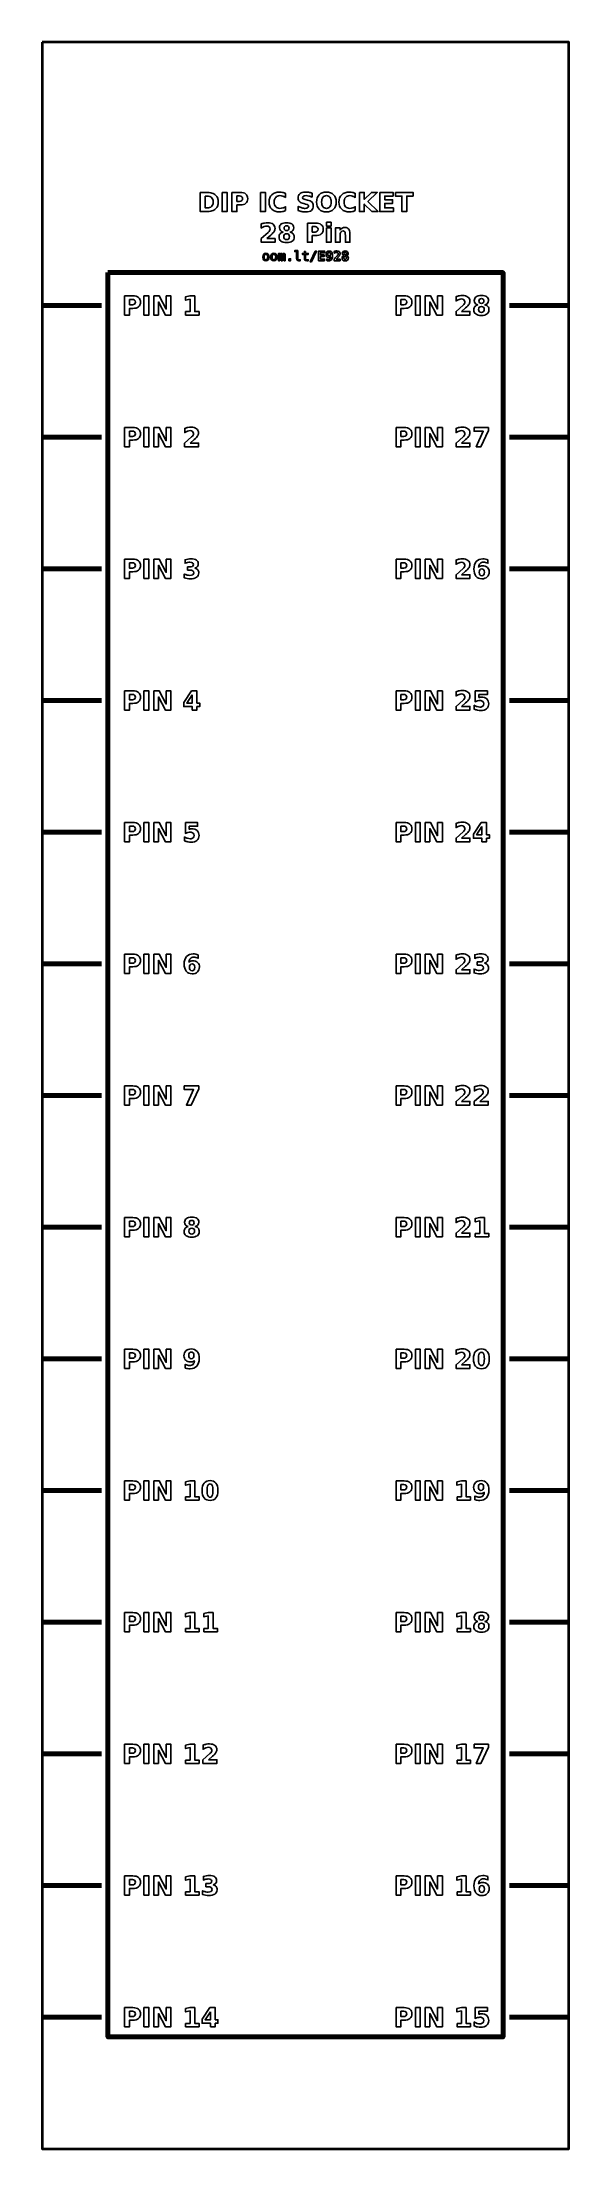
# Model space of a CAD drawing. Header units: centimetres. Extents: x -12.5 to -8.5, y -22.9 to -6.8.
import ezdxf

# ---------------------------------------------------------------- set-up
doc = ezdxf.new("R2010")
doc.units = ezdxf.units.CM
doc.header["$MEASUREMENT"] = 0
doc.layers.add('Layer 1', color=7, linetype='Continuous')

msp = doc.modelspace()

# ---------------------------------------------------------------- linework, layer by layer
at = {"layer": 'Layer 1', "color": 7, "lineweight": 35}
msp.add_open_spline([(-12.5, -6.85), (-12.5, -6.85), (-8.5, -6.85), (-8.5, -6.85), (-8.5, -6.85), (-8.5, -6.85), (-8.5, -22.85), (-8.5, -22.85), (-8.5, -22.85), (-8.5, -22.85), (-12.5, -22.85), (-12.5, -22.85), (-12.5, -22.85), (-12.5, -22.85), (-12.5, -6.85), (-12.5, -6.85)], degree=3, knots=[0, 0, 0, 0, 0.25, 0.25, 0.25, 0.25, 0.5, 0.5, 0.5, 0.5, 0.75, 0.75, 0.75, 0.75, 1, 1, 1, 1], dxfattribs=at)
at = {"layer": 'Layer 1', "color": 250}
for points, knots in [([(-11.29921, -7.99131), (-11.29921, -7.99131), (-11.25955, -7.99131), (-11.25955, -7.99131), (-11.25955, -7.99131), (-11.23741, -7.99131), (-11.22095, -7.99288), (-11.21011, -7.99604), (-11.21011, -7.99604), (-11.19928, -7.99921), (-11.18998, -8.00454), (-11.18221, -8.01211), (-11.18221, -8.01211), (-11.17538, -8.01868), (-11.17031, -8.02628), (-11.16698, -8.03488), (-11.16698, -8.03488), (-11.16368, -8.04344), (-11.16201, -8.05318), (-11.16201, -8.06408), (-11.16201, -8.06408), (-11.16201, -8.07508), (-11.16368, -8.08488), (-11.16698, -8.09351), (-11.16698, -8.09351), (-11.17031, -8.10214), (-11.17538, -8.10974), (-11.18221, -8.11631), (-11.18221, -8.11631), (-11.19005, -8.12388), (-11.19941, -8.12921), (-11.21035, -8.13238), (-11.21035, -8.13238), (-11.22128, -8.13554), (-11.23768, -8.13711), (-11.25955, -8.13711), (-11.25955, -8.13711), (-11.25955, -8.13711), (-11.29921, -8.13711), (-11.29921, -8.13711), (-11.29921, -8.13711), (-11.29921, -8.13711), (-11.29921, -7.99131), (-11.29921, -7.99131)], [0, 0, 0, 0, 0.09090909, 0.09090909, 0.09090909, 0.09090909, 0.18181818, 0.18181818, 0.18181818, 0.18181818, 0.27272727, 0.27272727, 0.27272727, 0.27272727, 0.36363636, 0.36363636, 0.36363636, 0.36363636, 0.45454545, 0.45454545, 0.45454545, 0.45454545, 0.54545455, 0.54545455, 0.54545455, 0.54545455, 0.63636364, 0.63636364, 0.63636364, 0.63636364, 0.72727273, 0.72727273, 0.72727273, 0.72727273, 0.81818182, 0.81818182, 0.81818182, 0.81818182, 0.90909091, 0.90909091, 0.90909091, 0.90909091, 1, 1, 1, 1]), ([(-11.13321, -7.99131), (-11.13321, -7.99131), (-11.09561, -7.99131), (-11.09561, -7.99131), (-11.09561, -7.99131), (-11.09561, -7.99131), (-11.09561, -8.13711), (-11.09561, -8.13711), (-11.09561, -8.13711), (-11.09561, -8.13711), (-11.13321, -8.13711), (-11.13321, -8.13711), (-11.13321, -8.13711), (-11.13321, -8.13711), (-11.13321, -7.99131), (-11.13321, -7.99131)], [0, 0, 0, 0, 0.25, 0.25, 0.25, 0.25, 0.5, 0.5, 0.5, 0.5, 0.75, 0.75, 0.75, 0.75, 1, 1, 1, 1]), ([(-11.05881, -7.99131), (-11.05881, -7.99131), (-10.99641, -7.99131), (-10.99641, -7.99131), (-10.99641, -7.99131), (-10.97785, -7.99131), (-10.96361, -7.99544), (-10.95368, -8.00368), (-10.95368, -8.00368), (-10.94375, -8.01191), (-10.93878, -8.02364), (-10.93878, -8.03888), (-10.93878, -8.03888), (-10.93878, -8.05414), (-10.94375, -8.06591), (-10.95368, -8.07414), (-10.95368, -8.07414), (-10.96361, -8.08238), (-10.97785, -8.08651), (-10.99641, -8.08651), (-10.99641, -8.08651), (-10.99641, -8.08651), (-11.02121, -8.08651), (-11.02121, -8.08651), (-11.02121, -8.08651), (-11.02121, -8.08651), (-11.02121, -8.13711), (-11.02121, -8.13711), (-11.02121, -8.13711), (-11.02121, -8.13711), (-11.05881, -8.13711), (-11.05881, -8.13711), (-11.05881, -8.13711), (-11.05881, -8.13711), (-11.05881, -7.99131), (-11.05881, -7.99131)], [0, 0, 0, 0, 0.11111111, 0.11111111, 0.11111111, 0.11111111, 0.22222222, 0.22222222, 0.22222222, 0.22222222, 0.33333333, 0.33333333, 0.33333333, 0.33333333, 0.44444444, 0.44444444, 0.44444444, 0.44444444, 0.55555556, 0.55555556, 0.55555556, 0.55555556, 0.66666667, 0.66666667, 0.66666667, 0.66666667, 0.77777778, 0.77777778, 0.77777778, 0.77777778, 0.88888889, 0.88888889, 0.88888889, 0.88888889, 1, 1, 1, 1]), ([(-10.84261, -7.99131), (-10.84261, -7.99131), (-10.80501, -7.99131), (-10.80501, -7.99131), (-10.80501, -7.99131), (-10.80501, -7.99131), (-10.80501, -8.13711), (-10.80501, -8.13711), (-10.80501, -8.13711), (-10.80501, -8.13711), (-10.84261, -8.13711), (-10.84261, -8.13711), (-10.84261, -8.13711), (-10.84261, -8.13711), (-10.84261, -7.99131), (-10.84261, -7.99131)], [0, 0, 0, 0, 0.25, 0.25, 0.25, 0.25, 0.5, 0.5, 0.5, 0.5, 0.75, 0.75, 0.75, 0.75, 1, 1, 1, 1]), ([(-10.65258, -8.12911), (-10.65948, -8.13268), (-10.66668, -8.13538), (-10.67418, -8.13721), (-10.67418, -8.13721), (-10.68165, -8.13904), (-10.68948, -8.13994), (-10.69761, -8.13994), (-10.69761, -8.13994), (-10.72188, -8.13994), (-10.74111, -8.13314), (-10.75531, -8.11958), (-10.75531, -8.11958), (-10.76951, -8.10601), (-10.77661, -8.08761), (-10.77661, -8.06434), (-10.77661, -8.06434), (-10.77661, -8.04104), (-10.76951, -8.02261), (-10.75531, -8.00904), (-10.75531, -8.00904), (-10.74111, -7.99548), (-10.72188, -7.98868), (-10.69761, -7.98868), (-10.69761, -7.98868), (-10.68948, -7.98868), (-10.68165, -7.98958), (-10.67418, -7.99141), (-10.67418, -7.99141), (-10.66668, -7.99324), (-10.65948, -7.99594), (-10.65258, -7.99951), (-10.65258, -7.99951), (-10.65258, -7.99951), (-10.65258, -8.02968), (-10.65258, -8.02968), (-10.65258, -8.02968), (-10.65955, -8.02491), (-10.66641, -8.02144), (-10.67318, -8.01924), (-10.67318, -8.01924), (-10.67995, -8.01701), (-10.68708, -8.01591), (-10.69458, -8.01591), (-10.69458, -8.01591), (-10.70798, -8.01591), (-10.71855, -8.02021), (-10.72621, -8.02881), (-10.72621, -8.02881), (-10.73391, -8.03741), (-10.73775, -8.04924), (-10.73775, -8.06434), (-10.73775, -8.06434), (-10.73775, -8.07941), (-10.73391, -8.09121), (-10.72621, -8.09981), (-10.72621, -8.09981), (-10.71855, -8.10841), (-10.70798, -8.11271), (-10.69458, -8.11271), (-10.69458, -8.11271), (-10.68708, -8.11271), (-10.67995, -8.11161), (-10.67318, -8.10938), (-10.67318, -8.10938), (-10.66641, -8.10718), (-10.65955, -8.10371), (-10.65258, -8.09894), (-10.65258, -8.09894), (-10.65258, -8.09894), (-10.65258, -8.12911), (-10.65258, -8.12911)], [0, 0, 0, 0, 0.05555556, 0.05555556, 0.05555556, 0.05555556, 0.11111111, 0.11111111, 0.11111111, 0.11111111, 0.16666667, 0.16666667, 0.16666667, 0.16666667, 0.22222222, 0.22222222, 0.22222222, 0.22222222, 0.27777778, 0.27777778, 0.27777778, 0.27777778, 0.33333333, 0.33333333, 0.33333333, 0.33333333, 0.38888889, 0.38888889, 0.38888889, 0.38888889, 0.44444444, 0.44444444, 0.44444444, 0.44444444, 0.5, 0.5, 0.5, 0.5, 0.55555556, 0.55555556, 0.55555556, 0.55555556, 0.61111111, 0.61111111, 0.61111111, 0.61111111, 0.66666667, 0.66666667, 0.66666667, 0.66666667, 0.72222222, 0.72222222, 0.72222222, 0.72222222, 0.77777778, 0.77777778, 0.77777778, 0.77777778, 0.83333333, 0.83333333, 0.83333333, 0.83333333, 0.88888889, 0.88888889, 0.88888889, 0.88888889, 0.94444444, 0.94444444, 0.94444444, 0.94444444, 1, 1, 1, 1]), ([(-10.45035, -7.99591), (-10.45035, -7.99591), (-10.45035, -8.02674), (-10.45035, -8.02674), (-10.45035, -8.02674), (-10.45835, -8.02318), (-10.46618, -8.02048), (-10.47378, -8.01864), (-10.47378, -8.01864), (-10.48141, -8.01681), (-10.48861, -8.01591), (-10.49538, -8.01591), (-10.49538, -8.01591), (-10.50435, -8.01591), (-10.51101, -8.01714), (-10.51531, -8.01961), (-10.51531, -8.01961), (-10.51961, -8.02211), (-10.52175, -8.02594), (-10.52175, -8.03114), (-10.52175, -8.03114), (-10.52175, -8.03504), (-10.52031, -8.03811), (-10.51741, -8.04028), (-10.51741, -8.04028), (-10.51451, -8.04244), (-10.50925, -8.04434), (-10.50161, -8.04591), (-10.50161, -8.04591), (-10.50161, -8.04591), (-10.48561, -8.04911), (-10.48561, -8.04911), (-10.48561, -8.04911), (-10.46938, -8.05238), (-10.45788, -8.05731), (-10.45105, -8.06398), (-10.45105, -8.06398), (-10.44421, -8.07061), (-10.44078, -8.08004), (-10.44078, -8.09228), (-10.44078, -8.09228), (-10.44078, -8.10838), (-10.44555, -8.12034), (-10.45508, -8.12818), (-10.45508, -8.12818), (-10.46461, -8.13601), (-10.47918, -8.13994), (-10.49878, -8.13994), (-10.49878, -8.13994), (-10.50805, -8.13994), (-10.51731, -8.13908), (-10.52661, -8.13731), (-10.52661, -8.13731), (-10.53591, -8.13554), (-10.54525, -8.13294), (-10.55455, -8.12951), (-10.55455, -8.12951), (-10.55455, -8.12951), (-10.55455, -8.09778), (-10.55455, -8.09778), (-10.55455, -8.09778), (-10.54525, -8.10271), (-10.53625, -8.10644), (-10.52755, -8.10894), (-10.52755, -8.10894), (-10.51885, -8.11144), (-10.51048, -8.11271), (-10.50241, -8.11271), (-10.50241, -8.11271), (-10.49421, -8.11271), (-10.48791, -8.11134), (-10.48355, -8.10861), (-10.48355, -8.10861), (-10.47918, -8.10588), (-10.47701, -8.10198), (-10.47701, -8.09688), (-10.47701, -8.09688), (-10.47701, -8.09234), (-10.47848, -8.08881), (-10.48145, -8.08634), (-10.48145, -8.08634), (-10.48441, -8.08388), (-10.49031, -8.08164), (-10.49918, -8.07971), (-10.49918, -8.07971), (-10.49918, -8.07971), (-10.51375, -8.07648), (-10.51375, -8.07648), (-10.51375, -8.07648), (-10.52831, -8.07334), (-10.53898, -8.06838), (-10.54571, -8.06154), (-10.54571, -8.06154), (-10.55245, -8.05471), (-10.55581, -8.04548), (-10.55581, -8.03391), (-10.55581, -8.03391), (-10.55581, -8.01938), (-10.55111, -8.00821), (-10.54175, -8.00041), (-10.54175, -8.00041), (-10.53238, -7.99258), (-10.51891, -7.98868), (-10.50131, -7.98868), (-10.50131, -7.98868), (-10.49331, -7.98868), (-10.48508, -7.98928), (-10.47661, -7.99048), (-10.47661, -7.99048), (-10.46815, -7.99168), (-10.45938, -7.99348), (-10.45035, -7.99591)], [0, 0, 0, 0, 0.03571429, 0.03571429, 0.03571429, 0.03571429, 0.07142857, 0.07142857, 0.07142857, 0.07142857, 0.10714286, 0.10714286, 0.10714286, 0.10714286, 0.14285714, 0.14285714, 0.14285714, 0.14285714, 0.17857143, 0.17857143, 0.17857143, 0.17857143, 0.21428571, 0.21428571, 0.21428571, 0.21428571, 0.25, 0.25, 0.25, 0.25, 0.28571429, 0.28571429, 0.28571429, 0.28571429, 0.32142857, 0.32142857, 0.32142857, 0.32142857, 0.35714286, 0.35714286, 0.35714286, 0.35714286, 0.39285714, 0.39285714, 0.39285714, 0.39285714, 0.42857143, 0.42857143, 0.42857143, 0.42857143, 0.46428571, 0.46428571, 0.46428571, 0.46428571, 0.5, 0.5, 0.5, 0.5, 0.53571429, 0.53571429, 0.53571429, 0.53571429, 0.57142857, 0.57142857, 0.57142857, 0.57142857, 0.60714286, 0.60714286, 0.60714286, 0.60714286, 0.64285714, 0.64285714, 0.64285714, 0.64285714, 0.67857143, 0.67857143, 0.67857143, 0.67857143, 0.71428571, 0.71428571, 0.71428571, 0.71428571, 0.75, 0.75, 0.75, 0.75, 0.78571429, 0.78571429, 0.78571429, 0.78571429, 0.82142857, 0.82142857, 0.82142857, 0.82142857, 0.85714286, 0.85714286, 0.85714286, 0.85714286, 0.89285714, 0.89285714, 0.89285714, 0.89285714, 0.92857143, 0.92857143, 0.92857143, 0.92857143, 0.96428571, 0.96428571, 0.96428571, 0.96428571, 1, 1, 1, 1]), ([(-10.34118, -7.98868), (-10.31775, -7.98868), (-10.29938, -7.99538), (-10.28612, -8.00881), (-10.28612, -8.00881), (-10.27282, -8.02221), (-10.26618, -8.04071), (-10.26618, -8.06434), (-10.26618, -8.06434), (-10.26618, -8.08791), (-10.27282, -8.10641), (-10.28612, -8.11981), (-10.28612, -8.11981), (-10.29938, -8.13324), (-10.31775, -8.13994), (-10.34118, -8.13994), (-10.34118, -8.13994), (-10.36455, -8.13994), (-10.38288, -8.13324), (-10.39622, -8.11981), (-10.39622, -8.11981), (-10.40952, -8.10641), (-10.41618, -8.08791), (-10.41618, -8.06434), (-10.41618, -8.06434), (-10.41618, -8.04071), (-10.40952, -8.02221), (-10.39622, -8.00881), (-10.39622, -8.00881), (-10.38288, -7.99538), (-10.36455, -7.98868), (-10.34118, -7.98868)], [0, 0, 0, 0, 0.125, 0.125, 0.125, 0.125, 0.25, 0.25, 0.25, 0.25, 0.375, 0.375, 0.375, 0.375, 0.5, 0.5, 0.5, 0.5, 0.625, 0.625, 0.625, 0.625, 0.75, 0.75, 0.75, 0.75, 0.875, 0.875, 0.875, 0.875, 1, 1, 1, 1]), ([(-10.12212, -8.12911), (-10.12902, -8.13268), (-10.13622, -8.13538), (-10.14372, -8.13721), (-10.14372, -8.13721), (-10.15119, -8.13904), (-10.15902, -8.13994), (-10.16715, -8.13994), (-10.16715, -8.13994), (-10.19142, -8.13994), (-10.21065, -8.13314), (-10.22485, -8.11958), (-10.22485, -8.11958), (-10.23905, -8.10601), (-10.24615, -8.08761), (-10.24615, -8.06434), (-10.24615, -8.06434), (-10.24615, -8.04104), (-10.23905, -8.02261), (-10.22485, -8.00904), (-10.22485, -8.00904), (-10.21065, -7.99548), (-10.19142, -7.98868), (-10.16715, -7.98868), (-10.16715, -7.98868), (-10.15902, -7.98868), (-10.15119, -7.98958), (-10.14372, -7.99141), (-10.14372, -7.99141), (-10.13622, -7.99324), (-10.12902, -7.99594), (-10.12212, -7.99951), (-10.12212, -7.99951), (-10.12212, -7.99951), (-10.12212, -8.02968), (-10.12212, -8.02968), (-10.12212, -8.02968), (-10.12909, -8.02491), (-10.13595, -8.02144), (-10.14272, -8.01924), (-10.14272, -8.01924), (-10.14949, -8.01701), (-10.15662, -8.01591), (-10.16412, -8.01591), (-10.16412, -8.01591), (-10.17752, -8.01591), (-10.18809, -8.02021), (-10.19575, -8.02881), (-10.19575, -8.02881), (-10.20345, -8.03741), (-10.20729, -8.04924), (-10.20729, -8.06434), (-10.20729, -8.06434), (-10.20729, -8.07941), (-10.20345, -8.09121), (-10.19575, -8.09981), (-10.19575, -8.09981), (-10.18809, -8.10841), (-10.17752, -8.11271), (-10.16412, -8.11271), (-10.16412, -8.11271), (-10.15662, -8.11271), (-10.14949, -8.11161), (-10.14272, -8.10938), (-10.14272, -8.10938), (-10.13595, -8.10718), (-10.12909, -8.10371), (-10.12212, -8.09894), (-10.12212, -8.09894), (-10.12212, -8.09894), (-10.12212, -8.12911), (-10.12212, -8.12911)], [0, 0, 0, 0, 0.05555556, 0.05555556, 0.05555556, 0.05555556, 0.11111111, 0.11111111, 0.11111111, 0.11111111, 0.16666667, 0.16666667, 0.16666667, 0.16666667, 0.22222222, 0.22222222, 0.22222222, 0.22222222, 0.27777778, 0.27777778, 0.27777778, 0.27777778, 0.33333333, 0.33333333, 0.33333333, 0.33333333, 0.38888889, 0.38888889, 0.38888889, 0.38888889, 0.44444444, 0.44444444, 0.44444444, 0.44444444, 0.5, 0.5, 0.5, 0.5, 0.55555556, 0.55555556, 0.55555556, 0.55555556, 0.61111111, 0.61111111, 0.61111111, 0.61111111, 0.66666667, 0.66666667, 0.66666667, 0.66666667, 0.72222222, 0.72222222, 0.72222222, 0.72222222, 0.77777778, 0.77777778, 0.77777778, 0.77777778, 0.83333333, 0.83333333, 0.83333333, 0.83333333, 0.88888889, 0.88888889, 0.88888889, 0.88888889, 0.94444444, 0.94444444, 0.94444444, 0.94444444, 1, 1, 1, 1]), ([(-10.09098, -7.99131), (-10.09098, -7.99131), (-10.05338, -7.99131), (-10.05338, -7.99131), (-10.05338, -7.99131), (-10.05338, -7.99131), (-10.05338, -8.04454), (-10.05338, -8.04454), (-10.05338, -8.04454), (-10.05338, -8.04454), (-9.99918, -7.99131), (-9.99918, -7.99131), (-9.99918, -7.99131), (-9.99918, -7.99131), (-9.95555, -7.99131), (-9.95555, -7.99131), (-9.95555, -7.99131), (-9.95555, -7.99131), (-10.02575, -8.06034), (-10.02575, -8.06034), (-10.02575, -8.06034), (-10.02575, -8.06034), (-9.94832, -8.13711), (-9.94832, -8.13711), (-9.94832, -8.13711), (-9.94832, -8.13711), (-9.99538, -8.13711), (-9.99538, -8.13711), (-9.99538, -8.13711), (-9.99538, -8.13711), (-10.05338, -8.07968), (-10.05338, -8.07968), (-10.05338, -8.07968), (-10.05338, -8.07968), (-10.05338, -8.13711), (-10.05338, -8.13711), (-10.05338, -8.13711), (-10.05338, -8.13711), (-10.09098, -8.13711), (-10.09098, -8.13711), (-10.09098, -8.13711), (-10.09098, -8.13711), (-10.09098, -7.99131), (-10.09098, -7.99131)], [0, 0, 0, 0, 0.09090909, 0.09090909, 0.09090909, 0.09090909, 0.18181818, 0.18181818, 0.18181818, 0.18181818, 0.27272727, 0.27272727, 0.27272727, 0.27272727, 0.36363636, 0.36363636, 0.36363636, 0.36363636, 0.45454545, 0.45454545, 0.45454545, 0.45454545, 0.54545455, 0.54545455, 0.54545455, 0.54545455, 0.63636364, 0.63636364, 0.63636364, 0.63636364, 0.72727273, 0.72727273, 0.72727273, 0.72727273, 0.81818182, 0.81818182, 0.81818182, 0.81818182, 0.90909091, 0.90909091, 0.90909091, 0.90909091, 1, 1, 1, 1]), ([(-9.93601, -7.99131), (-9.93601, -7.99131), (-9.83455, -7.99131), (-9.83455, -7.99131), (-9.83455, -7.99131), (-9.83455, -7.99131), (-9.83455, -8.01974), (-9.83455, -8.01974), (-9.83455, -8.01974), (-9.83455, -8.01974), (-9.89841, -8.01974), (-9.89841, -8.01974), (-9.89841, -8.01974), (-9.89841, -8.01974), (-9.89841, -8.04688), (-9.89841, -8.04688), (-9.89841, -8.04688), (-9.89841, -8.04688), (-9.83838, -8.04688), (-9.83838, -8.04688), (-9.83838, -8.04688), (-9.83838, -8.04688), (-9.83838, -8.07531), (-9.83838, -8.07531), (-9.83838, -8.07531), (-9.83838, -8.07531), (-9.89841, -8.07531), (-9.89841, -8.07531), (-9.89841, -8.07531), (-9.89841, -8.07531), (-9.89841, -8.10868), (-9.89841, -8.10868), (-9.89841, -8.10868), (-9.89841, -8.10868), (-9.83241, -8.10868), (-9.83241, -8.10868), (-9.83241, -8.10868), (-9.83241, -8.10868), (-9.83241, -8.13711), (-9.83241, -8.13711), (-9.83241, -8.13711), (-9.83241, -8.13711), (-9.93601, -8.13711), (-9.93601, -8.13711), (-9.93601, -8.13711), (-9.93601, -8.13711), (-9.93601, -7.99131), (-9.93601, -7.99131)], [0, 0, 0, 0, 0.08333333, 0.08333333, 0.08333333, 0.08333333, 0.16666667, 0.16666667, 0.16666667, 0.16666667, 0.25, 0.25, 0.25, 0.25, 0.33333333, 0.33333333, 0.33333333, 0.33333333, 0.41666667, 0.41666667, 0.41666667, 0.41666667, 0.5, 0.5, 0.5, 0.5, 0.58333333, 0.58333333, 0.58333333, 0.58333333, 0.66666667, 0.66666667, 0.66666667, 0.66666667, 0.75, 0.75, 0.75, 0.75, 0.83333333, 0.83333333, 0.83333333, 0.83333333, 0.91666667, 0.91666667, 0.91666667, 0.91666667, 1, 1, 1, 1]), ([(-9.81678, -7.99131), (-9.81678, -7.99131), (-9.68242, -7.99131), (-9.68242, -7.99131), (-9.68242, -7.99131), (-9.68242, -7.99131), (-9.68242, -8.01974), (-9.68242, -8.01974), (-9.68242, -8.01974), (-9.68242, -8.01974), (-9.73075, -8.01974), (-9.73075, -8.01974), (-9.73075, -8.01974), (-9.73075, -8.01974), (-9.73075, -8.13711), (-9.73075, -8.13711), (-9.73075, -8.13711), (-9.73075, -8.13711), (-9.76835, -8.13711), (-9.76835, -8.13711), (-9.76835, -8.13711), (-9.76835, -8.13711), (-9.76835, -8.01974), (-9.76835, -8.01974), (-9.76835, -8.01974), (-9.76835, -8.01974), (-9.81678, -8.01974), (-9.81678, -8.01974), (-9.81678, -8.01974), (-9.81678, -8.01974), (-9.81678, -7.99131), (-9.81678, -7.99131)], [0, 0, 0, 0, 0.125, 0.125, 0.125, 0.125, 0.25, 0.25, 0.25, 0.25, 0.375, 0.375, 0.375, 0.375, 0.5, 0.5, 0.5, 0.5, 0.625, 0.625, 0.625, 0.625, 0.75, 0.75, 0.75, 0.75, 0.875, 0.875, 0.875, 0.875, 1, 1, 1, 1]), ([(-11.26161, -8.01974), (-11.26161, -8.01974), (-11.26161, -8.10868), (-11.26161, -8.10868), (-11.26161, -8.10868), (-11.26161, -8.10868), (-11.24815, -8.10868), (-11.24815, -8.10868), (-11.24815, -8.10868), (-11.23278, -8.10868), (-11.22105, -8.10488), (-11.21295, -8.09724), (-11.21295, -8.09724), (-11.20485, -8.08964), (-11.20078, -8.07858), (-11.20078, -8.06408), (-11.20078, -8.06408), (-11.20078, -8.04961), (-11.20481, -8.03861), (-11.21288, -8.03108), (-11.21288, -8.03108), (-11.22095, -8.02351), (-11.23271, -8.01974), (-11.24815, -8.01974), (-11.24815, -8.01974), (-11.24815, -8.01974), (-11.26161, -8.01974), (-11.26161, -8.01974)], [0, 0, 0, 0, 0.14285714, 0.14285714, 0.14285714, 0.14285714, 0.28571429, 0.28571429, 0.28571429, 0.28571429, 0.42857143, 0.42857143, 0.42857143, 0.42857143, 0.57142857, 0.57142857, 0.57142857, 0.57142857, 0.71428571, 0.71428571, 0.71428571, 0.71428571, 0.85714286, 0.85714286, 0.85714286, 0.85714286, 1, 1, 1, 1]), ([(-11.02121, -8.01854), (-11.02121, -8.01854), (-11.02121, -8.05928), (-11.02121, -8.05928), (-11.02121, -8.05928), (-11.02121, -8.05928), (-11.00041, -8.05928), (-11.00041, -8.05928), (-11.00041, -8.05928), (-10.99311, -8.05928), (-10.98748, -8.05751), (-10.98351, -8.05394), (-10.98351, -8.05394), (-10.97955, -8.05041), (-10.97755, -8.04538), (-10.97755, -8.03888), (-10.97755, -8.03888), (-10.97755, -8.03234), (-10.97955, -8.02734), (-10.98351, -8.02381), (-10.98351, -8.02381), (-10.98748, -8.02031), (-10.99311, -8.01854), (-11.00041, -8.01854), (-11.00041, -8.01854), (-11.00041, -8.01854), (-11.02121, -8.01854), (-11.02121, -8.01854)], [0, 0, 0, 0, 0.14285714, 0.14285714, 0.14285714, 0.14285714, 0.28571429, 0.28571429, 0.28571429, 0.28571429, 0.42857143, 0.42857143, 0.42857143, 0.42857143, 0.57142857, 0.57142857, 0.57142857, 0.57142857, 0.71428571, 0.71428571, 0.71428571, 0.71428571, 0.85714286, 0.85714286, 0.85714286, 0.85714286, 1, 1, 1, 1]), ([(-10.34118, -8.01591), (-10.35265, -8.01591), (-10.36152, -8.02014), (-10.36785, -8.02861), (-10.36785, -8.02861), (-10.37415, -8.03708), (-10.37732, -8.04898), (-10.37732, -8.06434), (-10.37732, -8.06434), (-10.37732, -8.07968), (-10.37415, -8.09154), (-10.36785, -8.10001), (-10.36785, -8.10001), (-10.36152, -8.10848), (-10.35265, -8.11271), (-10.34118, -8.11271), (-10.34118, -8.11271), (-10.32965, -8.11271), (-10.32075, -8.10848), (-10.31442, -8.10001), (-10.31442, -8.10001), (-10.30812, -8.09154), (-10.30495, -8.07968), (-10.30495, -8.06434), (-10.30495, -8.06434), (-10.30495, -8.04898), (-10.30812, -8.03708), (-10.31442, -8.02861), (-10.31442, -8.02861), (-10.32075, -8.02014), (-10.32965, -8.01591), (-10.34118, -8.01591)], [0, 0, 0, 0, 0.125, 0.125, 0.125, 0.125, 0.25, 0.25, 0.25, 0.25, 0.375, 0.375, 0.375, 0.375, 0.5, 0.5, 0.5, 0.5, 0.625, 0.625, 0.625, 0.625, 0.75, 0.75, 0.75, 0.75, 0.875, 0.875, 0.875, 0.875, 1, 1, 1, 1]), ([(-10.79456, -8.34228), (-10.79456, -8.34228), (-10.73039, -8.34228), (-10.73039, -8.34228), (-10.73039, -8.34228), (-10.73039, -8.34228), (-10.73039, -8.36991), (-10.73039, -8.36991), (-10.73039, -8.36991), (-10.73039, -8.36991), (-10.83636, -8.36991), (-10.83636, -8.36991), (-10.83636, -8.36991), (-10.83636, -8.36991), (-10.83636, -8.34228), (-10.83636, -8.34228), (-10.83636, -8.34228), (-10.83636, -8.34228), (-10.78312, -8.29531), (-10.78312, -8.29531), (-10.78312, -8.29531), (-10.77836, -8.29101), (-10.77486, -8.28681), (-10.77259, -8.28271), (-10.77259, -8.28271), (-10.77029, -8.27861), (-10.76916, -8.27434), (-10.76916, -8.26991), (-10.76916, -8.26991), (-10.76916, -8.26308), (-10.77146, -8.25758), (-10.77606, -8.25341), (-10.77606, -8.25341), (-10.78062, -8.24924), (-10.78672, -8.24718), (-10.79436, -8.24718), (-10.79436, -8.24718), (-10.80022, -8.24718), (-10.80662, -8.24844), (-10.81359, -8.25094), (-10.81359, -8.25094), (-10.82056, -8.25344), (-10.82802, -8.25718), (-10.83596, -8.26211), (-10.83596, -8.26211), (-10.83596, -8.26211), (-10.83596, -8.23008), (-10.83596, -8.23008), (-10.83596, -8.23008), (-10.82749, -8.22728), (-10.81912, -8.22514), (-10.81086, -8.22368), (-10.81086, -8.22368), (-10.80259, -8.22221), (-10.79449, -8.22148), (-10.78652, -8.22148), (-10.78652, -8.22148), (-10.76909, -8.22148), (-10.75552, -8.22531), (-10.74586, -8.23301), (-10.74586, -8.23301), (-10.73619, -8.24068), (-10.73136, -8.25138), (-10.73136, -8.26514), (-10.73136, -8.26514), (-10.73136, -8.27308), (-10.73342, -8.28048), (-10.73752, -8.28734), (-10.73752, -8.28734), (-10.74162, -8.29421), (-10.75026, -8.30341), (-10.76339, -8.31494), (-10.76339, -8.31494), (-10.76339, -8.31494), (-10.79456, -8.34228), (-10.79456, -8.34228)], [0, 0, 0, 0, 0.05263158, 0.05263158, 0.05263158, 0.05263158, 0.10526316, 0.10526316, 0.10526316, 0.10526316, 0.15789474, 0.15789474, 0.15789474, 0.15789474, 0.21052632, 0.21052632, 0.21052632, 0.21052632, 0.26315789, 0.26315789, 0.26315789, 0.26315789, 0.31578947, 0.31578947, 0.31578947, 0.31578947, 0.36842105, 0.36842105, 0.36842105, 0.36842105, 0.42105263, 0.42105263, 0.42105263, 0.42105263, 0.47368421, 0.47368421, 0.47368421, 0.47368421, 0.52631579, 0.52631579, 0.52631579, 0.52631579, 0.57894737, 0.57894737, 0.57894737, 0.57894737, 0.63157895, 0.63157895, 0.63157895, 0.63157895, 0.68421053, 0.68421053, 0.68421053, 0.68421053, 0.73684211, 0.73684211, 0.73684211, 0.73684211, 0.78947368, 0.78947368, 0.78947368, 0.78947368, 0.84210526, 0.84210526, 0.84210526, 0.84210526, 0.89473684, 0.89473684, 0.89473684, 0.89473684, 0.94736842, 0.94736842, 0.94736842, 0.94736842, 1, 1, 1, 1]), ([(-10.67085, -8.29228), (-10.67969, -8.28961), (-10.68635, -8.28551), (-10.69085, -8.27998), (-10.69085, -8.27998), (-10.69535, -8.27444), (-10.69759, -8.26754), (-10.69759, -8.25928), (-10.69759, -8.25928), (-10.69759, -8.24698), (-10.69299, -8.23758), (-10.68382, -8.23114), (-10.68382, -8.23114), (-10.67465, -8.22471), (-10.66115, -8.22148), (-10.64339, -8.22148), (-10.64339, -8.22148), (-10.62575, -8.22148), (-10.61232, -8.22468), (-10.60315, -8.23111), (-10.60315, -8.23111), (-10.59399, -8.23751), (-10.58939, -8.24691), (-10.58939, -8.25928), (-10.58939, -8.25928), (-10.58939, -8.26754), (-10.59165, -8.27444), (-10.59615, -8.27998), (-10.59615, -8.27998), (-10.60069, -8.28551), (-10.60739, -8.28961), (-10.61622, -8.29228), (-10.61622, -8.29228), (-10.60632, -8.29501), (-10.59885, -8.29944), (-10.59382, -8.30561), (-10.59382, -8.30561), (-10.58879, -8.31174), (-10.58625, -8.31951), (-10.58625, -8.32891), (-10.58625, -8.32891), (-10.58625, -8.34334), (-10.59105, -8.35428), (-10.60065, -8.36164), (-10.60065, -8.36164), (-10.61025, -8.36904), (-10.62452, -8.37274), (-10.64339, -8.37274), (-10.64339, -8.37274), (-10.66235, -8.37274), (-10.67665, -8.36904), (-10.68632, -8.36164), (-10.68632, -8.36164), (-10.69599, -8.35428), (-10.70082, -8.34334), (-10.70082, -8.32891), (-10.70082, -8.32891), (-10.70082, -8.31951), (-10.69829, -8.31174), (-10.69325, -8.30561), (-10.69325, -8.30561), (-10.68822, -8.29944), (-10.68075, -8.29501), (-10.67085, -8.29228)], [0, 0, 0, 0, 0.0625, 0.0625, 0.0625, 0.0625, 0.125, 0.125, 0.125, 0.125, 0.1875, 0.1875, 0.1875, 0.1875, 0.25, 0.25, 0.25, 0.25, 0.3125, 0.3125, 0.3125, 0.3125, 0.375, 0.375, 0.375, 0.375, 0.4375, 0.4375, 0.4375, 0.4375, 0.5, 0.5, 0.5, 0.5, 0.5625, 0.5625, 0.5625, 0.5625, 0.625, 0.625, 0.625, 0.625, 0.6875, 0.6875, 0.6875, 0.6875, 0.75, 0.75, 0.75, 0.75, 0.8125, 0.8125, 0.8125, 0.8125, 0.875, 0.875, 0.875, 0.875, 0.9375, 0.9375, 0.9375, 0.9375, 1, 1, 1, 1]), ([(-10.64339, -8.30468), (-10.65042, -8.30468), (-10.65585, -8.30661), (-10.65962, -8.31044), (-10.65962, -8.31044), (-10.66339, -8.31428), (-10.66529, -8.31978), (-10.66529, -8.32694), (-10.66529, -8.32694), (-10.66529, -8.33411), (-10.66339, -8.33958), (-10.65962, -8.34341), (-10.65962, -8.34341), (-10.65585, -8.34721), (-10.65042, -8.34911), (-10.64339, -8.34911), (-10.64339, -8.34911), (-10.63642, -8.34911), (-10.63109, -8.34721), (-10.62735, -8.34341), (-10.62735, -8.34341), (-10.62365, -8.33958), (-10.62179, -8.33411), (-10.62179, -8.32694), (-10.62179, -8.32694), (-10.62179, -8.31971), (-10.62365, -8.31421), (-10.62735, -8.31038), (-10.62735, -8.31038), (-10.63109, -8.30658), (-10.63642, -8.30468), (-10.64339, -8.30468)], [0, 0, 0, 0, 0.125, 0.125, 0.125, 0.125, 0.25, 0.25, 0.25, 0.25, 0.375, 0.375, 0.375, 0.375, 0.5, 0.5, 0.5, 0.5, 0.625, 0.625, 0.625, 0.625, 0.75, 0.75, 0.75, 0.75, 0.875, 0.875, 0.875, 0.875, 1, 1, 1, 1]), ([(-10.66205, -8.26308), (-10.66205, -8.26888), (-10.66045, -8.27334), (-10.65722, -8.27644), (-10.65722, -8.27644), (-10.65399, -8.27958), (-10.64939, -8.28114), (-10.64339, -8.28114), (-10.64339, -8.28114), (-10.63752, -8.28114), (-10.63299, -8.27958), (-10.62982, -8.27644), (-10.62982, -8.27644), (-10.62662, -8.27334), (-10.62502, -8.26888), (-10.62502, -8.26308), (-10.62502, -8.26308), (-10.62502, -8.25728), (-10.62662, -8.25284), (-10.62982, -8.24974), (-10.62982, -8.24974), (-10.63299, -8.24664), (-10.63752, -8.24511), (-10.64339, -8.24511), (-10.64339, -8.24511), (-10.64939, -8.24511), (-10.65399, -8.24668), (-10.65722, -8.24981), (-10.65722, -8.24981), (-10.66045, -8.25291), (-10.66205, -8.25734), (-10.66205, -8.26308)], [0, 0, 0, 0, 0.125, 0.125, 0.125, 0.125, 0.25, 0.25, 0.25, 0.25, 0.375, 0.375, 0.375, 0.375, 0.5, 0.5, 0.5, 0.5, 0.625, 0.625, 0.625, 0.625, 0.75, 0.75, 0.75, 0.75, 0.875, 0.875, 0.875, 0.875, 1, 1, 1, 1]), ([(-10.48585, -8.22411), (-10.48585, -8.22411), (-10.42345, -8.22411), (-10.42345, -8.22411), (-10.42345, -8.22411), (-10.40489, -8.22411), (-10.39065, -8.22824), (-10.38072, -8.23648), (-10.38072, -8.23648), (-10.37079, -8.24471), (-10.36582, -8.25644), (-10.36582, -8.27168), (-10.36582, -8.27168), (-10.36582, -8.28694), (-10.37079, -8.29871), (-10.38072, -8.30694), (-10.38072, -8.30694), (-10.39065, -8.31518), (-10.40489, -8.31931), (-10.42345, -8.31931), (-10.42345, -8.31931), (-10.42345, -8.31931), (-10.44825, -8.31931), (-10.44825, -8.31931), (-10.44825, -8.31931), (-10.44825, -8.31931), (-10.44825, -8.36991), (-10.44825, -8.36991), (-10.44825, -8.36991), (-10.44825, -8.36991), (-10.48585, -8.36991), (-10.48585, -8.36991), (-10.48585, -8.36991), (-10.48585, -8.36991), (-10.48585, -8.22411), (-10.48585, -8.22411)], [0, 0, 0, 0, 0.11111111, 0.11111111, 0.11111111, 0.11111111, 0.22222222, 0.22222222, 0.22222222, 0.22222222, 0.33333333, 0.33333333, 0.33333333, 0.33333333, 0.44444444, 0.44444444, 0.44444444, 0.44444444, 0.55555556, 0.55555556, 0.55555556, 0.55555556, 0.66666667, 0.66666667, 0.66666667, 0.66666667, 0.77777778, 0.77777778, 0.77777778, 0.77777778, 0.88888889, 0.88888889, 0.88888889, 0.88888889, 1, 1, 1, 1]), ([(-10.44825, -8.25134), (-10.44825, -8.25134), (-10.44825, -8.29208), (-10.44825, -8.29208), (-10.44825, -8.29208), (-10.44825, -8.29208), (-10.42745, -8.29208), (-10.42745, -8.29208), (-10.42745, -8.29208), (-10.42015, -8.29208), (-10.41452, -8.29031), (-10.41055, -8.28674), (-10.41055, -8.28674), (-10.40659, -8.28321), (-10.40459, -8.27818), (-10.40459, -8.27168), (-10.40459, -8.27168), (-10.40459, -8.26514), (-10.40659, -8.26014), (-10.41055, -8.25661), (-10.41055, -8.25661), (-10.41452, -8.25311), (-10.42015, -8.25134), (-10.42745, -8.25134), (-10.42745, -8.25134), (-10.42745, -8.25134), (-10.44825, -8.25134), (-10.44825, -8.25134)], [0, 0, 0, 0, 0.14285714, 0.14285714, 0.14285714, 0.14285714, 0.28571429, 0.28571429, 0.28571429, 0.28571429, 0.42857143, 0.42857143, 0.42857143, 0.42857143, 0.57142857, 0.57142857, 0.57142857, 0.57142857, 0.71428571, 0.71428571, 0.71428571, 0.71428571, 0.85714286, 0.85714286, 0.85714286, 0.85714286, 1, 1, 1, 1]), ([(-10.34085, -8.21794), (-10.34085, -8.21794), (-10.30588, -8.21794), (-10.30588, -8.21794), (-10.30588, -8.21794), (-10.30588, -8.21794), (-10.30588, -8.24648), (-10.30588, -8.24648), (-10.30588, -8.24648), (-10.30588, -8.24648), (-10.34085, -8.24648), (-10.34085, -8.24648), (-10.34085, -8.24648), (-10.34085, -8.24648), (-10.34085, -8.21794), (-10.34085, -8.21794)], [0, 0, 0, 0, 0.25, 0.25, 0.25, 0.25, 0.5, 0.5, 0.5, 0.5, 0.75, 0.75, 0.75, 0.75, 1, 1, 1, 1]), ([(-10.34085, -8.26054), (-10.34085, -8.26054), (-10.30588, -8.26054), (-10.30588, -8.26054), (-10.30588, -8.26054), (-10.30588, -8.26054), (-10.30588, -8.36991), (-10.30588, -8.36991), (-10.30588, -8.36991), (-10.30588, -8.36991), (-10.34085, -8.36991), (-10.34085, -8.36991), (-10.34085, -8.36991), (-10.34085, -8.36991), (-10.34085, -8.26054), (-10.34085, -8.26054)], [0, 0, 0, 0, 0.25, 0.25, 0.25, 0.25, 0.5, 0.5, 0.5, 0.5, 0.75, 0.75, 0.75, 0.75, 1, 1, 1, 1]), ([(-10.16231, -8.30331), (-10.16231, -8.30331), (-10.16231, -8.36991), (-10.16231, -8.36991), (-10.16231, -8.36991), (-10.16231, -8.36991), (-10.19748, -8.36991), (-10.19748, -8.36991), (-10.19748, -8.36991), (-10.19748, -8.36991), (-10.19748, -8.35908), (-10.19748, -8.35908), (-10.19748, -8.35908), (-10.19748, -8.35908), (-10.19748, -8.31894), (-10.19748, -8.31894), (-10.19748, -8.31894), (-10.19748, -8.30951), (-10.19768, -8.30298), (-10.19811, -8.29941), (-10.19811, -8.29941), (-10.19855, -8.29584), (-10.19928, -8.29321), (-10.20031, -8.29151), (-10.20031, -8.29151), (-10.20168, -8.28921), (-10.20355, -8.28744), (-10.20588, -8.28618), (-10.20588, -8.28618), (-10.20821, -8.28491), (-10.21088, -8.28428), (-10.21388, -8.28428), (-10.21388, -8.28428), (-10.22118, -8.28428), (-10.22691, -8.28708), (-10.23108, -8.29271), (-10.23108, -8.29271), (-10.23525, -8.29834), (-10.23731, -8.30614), (-10.23731, -8.31611), (-10.23731, -8.31611), (-10.23731, -8.31611), (-10.23731, -8.36991), (-10.23731, -8.36991), (-10.23731, -8.36991), (-10.23731, -8.36991), (-10.27228, -8.36991), (-10.27228, -8.36991), (-10.27228, -8.36991), (-10.27228, -8.36991), (-10.27228, -8.26054), (-10.27228, -8.26054), (-10.27228, -8.26054), (-10.27228, -8.26054), (-10.23731, -8.26054), (-10.23731, -8.26054), (-10.23731, -8.26054), (-10.23731, -8.26054), (-10.23731, -8.27658), (-10.23731, -8.27658), (-10.23731, -8.27658), (-10.23205, -8.27018), (-10.22645, -8.26548), (-10.22051, -8.26244), (-10.22051, -8.26244), (-10.21458, -8.25941), (-10.20805, -8.25791), (-10.20088, -8.25791), (-10.20088, -8.25791), (-10.18825, -8.25791), (-10.17868, -8.26178), (-10.17211, -8.26954), (-10.17211, -8.26954), (-10.16558, -8.27728), (-10.16231, -8.28854), (-10.16231, -8.30331)], [0, 0, 0, 0, 0.05263158, 0.05263158, 0.05263158, 0.05263158, 0.10526316, 0.10526316, 0.10526316, 0.10526316, 0.15789474, 0.15789474, 0.15789474, 0.15789474, 0.21052632, 0.21052632, 0.21052632, 0.21052632, 0.26315789, 0.26315789, 0.26315789, 0.26315789, 0.31578947, 0.31578947, 0.31578947, 0.31578947, 0.36842105, 0.36842105, 0.36842105, 0.36842105, 0.42105263, 0.42105263, 0.42105263, 0.42105263, 0.47368421, 0.47368421, 0.47368421, 0.47368421, 0.52631579, 0.52631579, 0.52631579, 0.52631579, 0.57894737, 0.57894737, 0.57894737, 0.57894737, 0.63157895, 0.63157895, 0.63157895, 0.63157895, 0.68421053, 0.68421053, 0.68421053, 0.68421053, 0.73684211, 0.73684211, 0.73684211, 0.73684211, 0.78947368, 0.78947368, 0.78947368, 0.78947368, 0.84210526, 0.84210526, 0.84210526, 0.84210526, 0.89473684, 0.89473684, 0.89473684, 0.89473684, 0.94736842, 0.94736842, 0.94736842, 0.94736842, 1, 1, 1, 1]), ([(-10.80047, -8.4539), (-10.79288, -8.4539), (-10.78708, -8.45635), (-10.78307, -8.46127), (-10.78307, -8.46127), (-10.77905, -8.46618), (-10.77703, -8.4733), (-10.77703, -8.4826), (-10.77703, -8.4826), (-10.77703, -8.49195), (-10.77903, -8.49907), (-10.78303, -8.50397), (-10.78303, -8.50397), (-10.78705, -8.50887), (-10.79285, -8.51132), (-10.80047, -8.51132), (-10.80047, -8.51132), (-10.80807, -8.51132), (-10.81385, -8.50887), (-10.81787, -8.50397), (-10.81787, -8.50397), (-10.82187, -8.49907), (-10.82387, -8.49195), (-10.82387, -8.4826), (-10.82387, -8.4826), (-10.82387, -8.4733), (-10.82187, -8.46618), (-10.81787, -8.46127), (-10.81787, -8.46127), (-10.81385, -8.45635), (-10.80807, -8.4539), (-10.80047, -8.4539)], [0, 0, 0, 0, 0.125, 0.125, 0.125, 0.125, 0.25, 0.25, 0.25, 0.25, 0.375, 0.375, 0.375, 0.375, 0.5, 0.5, 0.5, 0.5, 0.625, 0.625, 0.625, 0.625, 0.75, 0.75, 0.75, 0.75, 0.875, 0.875, 0.875, 0.875, 1, 1, 1, 1]), ([(-10.80047, -8.46152), (-10.80503, -8.46152), (-10.80848, -8.46328), (-10.81083, -8.46683), (-10.81083, -8.46683), (-10.81318, -8.47038), (-10.81435, -8.47565), (-10.81435, -8.4826), (-10.81435, -8.4826), (-10.81435, -8.48953), (-10.81318, -8.49478), (-10.81083, -8.49835), (-10.81083, -8.49835), (-10.80848, -8.50192), (-10.80503, -8.5037), (-10.80047, -8.5037), (-10.80047, -8.5037), (-10.79588, -8.5037), (-10.79242, -8.50192), (-10.79007, -8.49835), (-10.79007, -8.49835), (-10.78772, -8.49478), (-10.78655, -8.48953), (-10.78655, -8.4826), (-10.78655, -8.4826), (-10.78655, -8.47565), (-10.78772, -8.47038), (-10.79007, -8.46683), (-10.79007, -8.46683), (-10.79242, -8.46328), (-10.79588, -8.46152), (-10.80047, -8.46152)], [0, 0, 0, 0, 0.125, 0.125, 0.125, 0.125, 0.25, 0.25, 0.25, 0.25, 0.375, 0.375, 0.375, 0.375, 0.5, 0.5, 0.5, 0.5, 0.625, 0.625, 0.625, 0.625, 0.75, 0.75, 0.75, 0.75, 0.875, 0.875, 0.875, 0.875, 1, 1, 1, 1]), ([(-10.74027, -8.4539), (-10.73268, -8.4539), (-10.72688, -8.45635), (-10.72287, -8.46127), (-10.72287, -8.46127), (-10.71885, -8.46618), (-10.71683, -8.4733), (-10.71683, -8.4826), (-10.71683, -8.4826), (-10.71683, -8.49195), (-10.71883, -8.49907), (-10.72283, -8.50397), (-10.72283, -8.50397), (-10.72685, -8.50887), (-10.73265, -8.51132), (-10.74027, -8.51132), (-10.74027, -8.51132), (-10.74787, -8.51132), (-10.75365, -8.50887), (-10.75767, -8.50397), (-10.75767, -8.50397), (-10.76167, -8.49907), (-10.76367, -8.49195), (-10.76367, -8.4826), (-10.76367, -8.4826), (-10.76367, -8.4733), (-10.76167, -8.46618), (-10.75767, -8.46127), (-10.75767, -8.46127), (-10.75365, -8.45635), (-10.74787, -8.4539), (-10.74027, -8.4539)], [0, 0, 0, 0, 0.125, 0.125, 0.125, 0.125, 0.25, 0.25, 0.25, 0.25, 0.375, 0.375, 0.375, 0.375, 0.5, 0.5, 0.5, 0.5, 0.625, 0.625, 0.625, 0.625, 0.75, 0.75, 0.75, 0.75, 0.875, 0.875, 0.875, 0.875, 1, 1, 1, 1]), ([(-10.74027, -8.46152), (-10.74483, -8.46152), (-10.74828, -8.46328), (-10.75063, -8.46683), (-10.75063, -8.46683), (-10.75298, -8.47038), (-10.75415, -8.47565), (-10.75415, -8.4826), (-10.75415, -8.4826), (-10.75415, -8.48953), (-10.75298, -8.49478), (-10.75063, -8.49835), (-10.75063, -8.49835), (-10.74828, -8.50192), (-10.74483, -8.5037), (-10.74027, -8.5037), (-10.74027, -8.5037), (-10.73568, -8.5037), (-10.73222, -8.50192), (-10.72987, -8.49835), (-10.72987, -8.49835), (-10.72752, -8.49478), (-10.72635, -8.48953), (-10.72635, -8.4826), (-10.72635, -8.4826), (-10.72635, -8.47565), (-10.72752, -8.47038), (-10.72987, -8.46683), (-10.72987, -8.46683), (-10.73222, -8.46328), (-10.73568, -8.46152), (-10.74027, -8.46152)], [0, 0, 0, 0, 0.125, 0.125, 0.125, 0.125, 0.25, 0.25, 0.25, 0.25, 0.375, 0.375, 0.375, 0.375, 0.5, 0.5, 0.5, 0.5, 0.625, 0.625, 0.625, 0.625, 0.75, 0.75, 0.75, 0.75, 0.875, 0.875, 0.875, 0.875, 1, 1, 1, 1]), ([(-10.67715, -8.46078), (-10.67605, -8.45843), (-10.67463, -8.4567), (-10.67292, -8.45558), (-10.67292, -8.45558), (-10.67122, -8.45447), (-10.66915, -8.4539), (-10.66675, -8.4539), (-10.66675, -8.4539), (-10.66235, -8.4539), (-10.65925, -8.4556), (-10.65745, -8.459), (-10.65745, -8.459), (-10.65563, -8.4624), (-10.65473, -8.4688), (-10.65473, -8.47822), (-10.65473, -8.47822), (-10.65473, -8.47822), (-10.65473, -8.5099), (-10.65473, -8.5099), (-10.65473, -8.5099), (-10.65473, -8.5099), (-10.66293, -8.5099), (-10.66293, -8.5099), (-10.66293, -8.5099), (-10.66293, -8.5099), (-10.66293, -8.4786), (-10.66293, -8.4786), (-10.66293, -8.4786), (-10.66293, -8.47088), (-10.66337, -8.4661), (-10.66423, -8.46422), (-10.66423, -8.46422), (-10.66508, -8.46235), (-10.66667, -8.46142), (-10.66895, -8.46142), (-10.66895, -8.46142), (-10.67155, -8.46142), (-10.67333, -8.46242), (-10.6743, -8.46442), (-10.6743, -8.46442), (-10.67525, -8.46642), (-10.67573, -8.47115), (-10.67573, -8.4786), (-10.67573, -8.4786), (-10.67573, -8.4786), (-10.67573, -8.5099), (-10.67573, -8.5099), (-10.67573, -8.5099), (-10.67573, -8.5099), (-10.68393, -8.5099), (-10.68393, -8.5099), (-10.68393, -8.5099), (-10.68393, -8.5099), (-10.68393, -8.4786), (-10.68393, -8.4786), (-10.68393, -8.4786), (-10.68393, -8.47078), (-10.6844, -8.46597), (-10.68533, -8.46415), (-10.68533, -8.46415), (-10.68625, -8.46233), (-10.68792, -8.46142), (-10.69033, -8.46142), (-10.69033, -8.46142), (-10.69272, -8.46142), (-10.69437, -8.46242), (-10.69528, -8.46442), (-10.69528, -8.46442), (-10.69622, -8.46642), (-10.69668, -8.47115), (-10.69668, -8.4786), (-10.69668, -8.4786), (-10.69668, -8.4786), (-10.69668, -8.5099), (-10.69668, -8.5099), (-10.69668, -8.5099), (-10.69668, -8.5099), (-10.70483, -8.5099), (-10.70483, -8.5099), (-10.70483, -8.5099), (-10.70483, -8.5099), (-10.70483, -8.45522), (-10.70483, -8.45522), (-10.70483, -8.45522), (-10.70483, -8.45522), (-10.69668, -8.45522), (-10.69668, -8.45522), (-10.69668, -8.45522), (-10.69668, -8.45522), (-10.69668, -8.4599), (-10.69668, -8.4599), (-10.69668, -8.4599), (-10.69562, -8.45795), (-10.69427, -8.45647), (-10.69265, -8.45543), (-10.69265, -8.45543), (-10.69105, -8.45442), (-10.68922, -8.4539), (-10.68717, -8.4539), (-10.68717, -8.4539), (-10.68468, -8.4539), (-10.68263, -8.45447), (-10.68098, -8.4556), (-10.68098, -8.4556), (-10.67933, -8.45675), (-10.67807, -8.45847), (-10.67715, -8.46078)], [0, 0, 0, 0, 0.03703704, 0.03703704, 0.03703704, 0.03703704, 0.07407407, 0.07407407, 0.07407407, 0.07407407, 0.11111111, 0.11111111, 0.11111111, 0.11111111, 0.14814815, 0.14814815, 0.14814815, 0.14814815, 0.18518519, 0.18518519, 0.18518519, 0.18518519, 0.22222222, 0.22222222, 0.22222222, 0.22222222, 0.25925926, 0.25925926, 0.25925926, 0.25925926, 0.2962963, 0.2962963, 0.2962963, 0.2962963, 0.33333333, 0.33333333, 0.33333333, 0.33333333, 0.37037037, 0.37037037, 0.37037037, 0.37037037, 0.40740741, 0.40740741, 0.40740741, 0.40740741, 0.44444444, 0.44444444, 0.44444444, 0.44444444, 0.48148148, 0.48148148, 0.48148148, 0.48148148, 0.51851852, 0.51851852, 0.51851852, 0.51851852, 0.55555556, 0.55555556, 0.55555556, 0.55555556, 0.59259259, 0.59259259, 0.59259259, 0.59259259, 0.62962963, 0.62962963, 0.62962963, 0.62962963, 0.66666667, 0.66666667, 0.66666667, 0.66666667, 0.7037037, 0.7037037, 0.7037037, 0.7037037, 0.74074074, 0.74074074, 0.74074074, 0.74074074, 0.77777778, 0.77777778, 0.77777778, 0.77777778, 0.81481481, 0.81481481, 0.81481481, 0.81481481, 0.85185185, 0.85185185, 0.85185185, 0.85185185, 0.88888889, 0.88888889, 0.88888889, 0.88888889, 0.92592593, 0.92592593, 0.92592593, 0.92592593, 0.96296296, 0.96296296, 0.96296296, 0.96296296, 1, 1, 1, 1]), ([(-10.55855, -8.49008), (-10.55855, -8.49412), (-10.55782, -8.49715), (-10.55633, -8.4992), (-10.55633, -8.4992), (-10.55485, -8.50125), (-10.55267, -8.50228), (-10.54977, -8.50228), (-10.54977, -8.50228), (-10.54977, -8.50228), (-10.53927, -8.50228), (-10.53927, -8.50228), (-10.53927, -8.50228), (-10.53927, -8.50228), (-10.53927, -8.5099), (-10.53927, -8.5099), (-10.53927, -8.5099), (-10.53927, -8.5099), (-10.55063, -8.5099), (-10.55063, -8.5099), (-10.55063, -8.5099), (-10.55602, -8.5099), (-10.56017, -8.50817), (-10.56312, -8.50472), (-10.56312, -8.50472), (-10.56607, -8.50127), (-10.56753, -8.49638), (-10.56753, -8.49008), (-10.56753, -8.49008), (-10.56753, -8.49008), (-10.56753, -8.44042), (-10.56753, -8.44042), (-10.56753, -8.44042), (-10.56753, -8.44042), (-10.58193, -8.44042), (-10.58193, -8.44042), (-10.58193, -8.44042), (-10.58193, -8.44042), (-10.58193, -8.43338), (-10.58193, -8.43338), (-10.58193, -8.43338), (-10.58193, -8.43338), (-10.55855, -8.43338), (-10.55855, -8.43338), (-10.55855, -8.43338), (-10.55855, -8.43338), (-10.55855, -8.49008), (-10.55855, -8.49008)], [0, 0, 0, 0, 0.08333333, 0.08333333, 0.08333333, 0.08333333, 0.16666667, 0.16666667, 0.16666667, 0.16666667, 0.25, 0.25, 0.25, 0.25, 0.33333333, 0.33333333, 0.33333333, 0.33333333, 0.41666667, 0.41666667, 0.41666667, 0.41666667, 0.5, 0.5, 0.5, 0.5, 0.58333333, 0.58333333, 0.58333333, 0.58333333, 0.66666667, 0.66666667, 0.66666667, 0.66666667, 0.75, 0.75, 0.75, 0.75, 0.83333333, 0.83333333, 0.83333333, 0.83333333, 0.91666667, 0.91666667, 0.91666667, 0.91666667, 1, 1, 1, 1]), ([(-10.49957, -8.43968), (-10.49957, -8.43968), (-10.49957, -8.45522), (-10.49957, -8.45522), (-10.49957, -8.45522), (-10.49957, -8.45522), (-10.47915, -8.45522), (-10.47915, -8.45522), (-10.47915, -8.45522), (-10.47915, -8.45522), (-10.47915, -8.4622), (-10.47915, -8.4622), (-10.47915, -8.4622), (-10.47915, -8.4622), (-10.49957, -8.4622), (-10.49957, -8.4622), (-10.49957, -8.4622), (-10.49957, -8.4622), (-10.49957, -8.49188), (-10.49957, -8.49188), (-10.49957, -8.49188), (-10.49957, -8.49592), (-10.4988, -8.49873), (-10.49727, -8.50032), (-10.49727, -8.50032), (-10.49573, -8.50192), (-10.49307, -8.50272), (-10.48927, -8.50272), (-10.48927, -8.50272), (-10.48927, -8.50272), (-10.47915, -8.50272), (-10.47915, -8.50272), (-10.47915, -8.50272), (-10.47915, -8.50272), (-10.47915, -8.5099), (-10.47915, -8.5099), (-10.47915, -8.5099), (-10.47915, -8.5099), (-10.49013, -8.5099), (-10.49013, -8.5099), (-10.49013, -8.5099), (-10.49688, -8.5099), (-10.50163, -8.50855), (-10.5044, -8.50585), (-10.5044, -8.50585), (-10.50717, -8.50315), (-10.50855, -8.49848), (-10.50855, -8.49188), (-10.50855, -8.49188), (-10.50855, -8.49188), (-10.50855, -8.4622), (-10.50855, -8.4622), (-10.50855, -8.4622), (-10.50855, -8.4622), (-10.52315, -8.4622), (-10.52315, -8.4622), (-10.52315, -8.4622), (-10.52315, -8.4622), (-10.52315, -8.45522), (-10.52315, -8.45522), (-10.52315, -8.45522), (-10.52315, -8.45522), (-10.50855, -8.45522), (-10.50855, -8.45522), (-10.50855, -8.45522), (-10.50855, -8.45522), (-10.50855, -8.43968), (-10.50855, -8.43968), (-10.50855, -8.43968), (-10.50855, -8.43968), (-10.49957, -8.43968), (-10.49957, -8.43968)], [0, 0, 0, 0, 0.05555556, 0.05555556, 0.05555556, 0.05555556, 0.11111111, 0.11111111, 0.11111111, 0.11111111, 0.16666667, 0.16666667, 0.16666667, 0.16666667, 0.22222222, 0.22222222, 0.22222222, 0.22222222, 0.27777778, 0.27777778, 0.27777778, 0.27777778, 0.33333333, 0.33333333, 0.33333333, 0.33333333, 0.38888889, 0.38888889, 0.38888889, 0.38888889, 0.44444444, 0.44444444, 0.44444444, 0.44444444, 0.5, 0.5, 0.5, 0.5, 0.55555556, 0.55555556, 0.55555556, 0.55555556, 0.61111111, 0.61111111, 0.61111111, 0.61111111, 0.66666667, 0.66666667, 0.66666667, 0.66666667, 0.72222222, 0.72222222, 0.72222222, 0.72222222, 0.77777778, 0.77777778, 0.77777778, 0.77777778, 0.83333333, 0.83333333, 0.83333333, 0.83333333, 0.88888889, 0.88888889, 0.88888889, 0.88888889, 0.94444444, 0.94444444, 0.94444444, 0.94444444, 1, 1, 1, 1]), ([(-10.42593, -8.437), (-10.42593, -8.437), (-10.41665, -8.437), (-10.41665, -8.437), (-10.41665, -8.437), (-10.41665, -8.437), (-10.45503, -8.51918), (-10.45503, -8.51918), (-10.45503, -8.51918), (-10.45503, -8.51918), (-10.46437, -8.51918), (-10.46437, -8.51918), (-10.46437, -8.51918), (-10.46437, -8.51918), (-10.42593, -8.437), (-10.42593, -8.437)], [0, 0, 0, 0, 0.25, 0.25, 0.25, 0.25, 0.5, 0.5, 0.5, 0.5, 0.75, 0.75, 0.75, 0.75, 1, 1, 1, 1]), ([(-10.35553, -8.5099), (-10.35553, -8.5099), (-10.40095, -8.5099), (-10.40095, -8.5099), (-10.40095, -8.5099), (-10.40095, -8.5099), (-10.40095, -8.437), (-10.40095, -8.437), (-10.40095, -8.437), (-10.40095, -8.437), (-10.35553, -8.437), (-10.35553, -8.437), (-10.35553, -8.437), (-10.35553, -8.437), (-10.35553, -8.4497), (-10.35553, -8.4497), (-10.35553, -8.4497), (-10.35553, -8.4497), (-10.38655, -8.4497), (-10.38655, -8.4497), (-10.38655, -8.4497), (-10.38655, -8.4497), (-10.38655, -8.46542), (-10.38655, -8.46542), (-10.38655, -8.46542), (-10.38655, -8.46542), (-10.35847, -8.46542), (-10.35847, -8.46542), (-10.35847, -8.46542), (-10.35847, -8.46542), (-10.35847, -8.47812), (-10.35847, -8.47812), (-10.35847, -8.47812), (-10.35847, -8.47812), (-10.38655, -8.47812), (-10.38655, -8.47812), (-10.38655, -8.47812), (-10.38655, -8.47812), (-10.38655, -8.4972), (-10.38655, -8.4972), (-10.38655, -8.4972), (-10.38655, -8.4972), (-10.35553, -8.4972), (-10.35553, -8.4972), (-10.35553, -8.4972), (-10.35553, -8.4972), (-10.35553, -8.5099), (-10.35553, -8.5099)], [0, 0, 0, 0, 0.08333333, 0.08333333, 0.08333333, 0.08333333, 0.16666667, 0.16666667, 0.16666667, 0.16666667, 0.25, 0.25, 0.25, 0.25, 0.33333333, 0.33333333, 0.33333333, 0.33333333, 0.41666667, 0.41666667, 0.41666667, 0.41666667, 0.5, 0.5, 0.5, 0.5, 0.58333333, 0.58333333, 0.58333333, 0.58333333, 0.66666667, 0.66666667, 0.66666667, 0.66666667, 0.75, 0.75, 0.75, 0.75, 0.83333333, 0.83333333, 0.83333333, 0.83333333, 0.91666667, 0.91666667, 0.91666667, 0.91666667, 1, 1, 1, 1]), ([(-10.33903, -8.50892), (-10.33903, -8.50892), (-10.33903, -8.49578), (-10.33903, -8.49578), (-10.33903, -8.49578), (-10.33647, -8.49728), (-10.334, -8.49838), (-10.33163, -8.4991), (-10.33163, -8.4991), (-10.32928, -8.49982), (-10.32702, -8.50018), (-10.32483, -8.50018), (-10.32483, -8.50018), (-10.31967, -8.50018), (-10.31572, -8.49845), (-10.313, -8.49498), (-10.313, -8.49498), (-10.31028, -8.49152), (-10.30885, -8.48633), (-10.30868, -8.47943), (-10.30868, -8.47943), (-10.31022, -8.48155), (-10.31217, -8.48313), (-10.31453, -8.4842), (-10.31453, -8.4842), (-10.31692, -8.48525), (-10.31973, -8.48578), (-10.32298, -8.48578), (-10.32298, -8.48578), (-10.32953, -8.48578), (-10.33458, -8.4837), (-10.33817, -8.47955), (-10.33817, -8.47955), (-10.34175, -8.4754), (-10.34353, -8.46952), (-10.34353, -8.4619), (-10.34353, -8.4619), (-10.34353, -8.45377), (-10.34153, -8.44747), (-10.33753, -8.443), (-10.33753, -8.443), (-10.33352, -8.43855), (-10.32787, -8.43632), (-10.32053, -8.43632), (-10.32053, -8.43632), (-10.31165, -8.43632), (-10.3052, -8.43928), (-10.30118, -8.44523), (-10.30118, -8.44523), (-10.29717, -8.45117), (-10.29515, -8.46077), (-10.29515, -8.47402), (-10.29515, -8.47402), (-10.29515, -8.4866), (-10.2976, -8.49605), (-10.30252, -8.50235), (-10.30252, -8.50235), (-10.30743, -8.50865), (-10.3148, -8.5118), (-10.32463, -8.5118), (-10.32463, -8.5118), (-10.32692, -8.5118), (-10.32927, -8.51155), (-10.33168, -8.51107), (-10.33168, -8.51107), (-10.33412, -8.51058), (-10.33657, -8.50987), (-10.33903, -8.50892)], [0, 0, 0, 0, 0.05882353, 0.05882353, 0.05882353, 0.05882353, 0.11764706, 0.11764706, 0.11764706, 0.11764706, 0.17647059, 0.17647059, 0.17647059, 0.17647059, 0.23529412, 0.23529412, 0.23529412, 0.23529412, 0.29411765, 0.29411765, 0.29411765, 0.29411765, 0.35294118, 0.35294118, 0.35294118, 0.35294118, 0.41176471, 0.41176471, 0.41176471, 0.41176471, 0.47058824, 0.47058824, 0.47058824, 0.47058824, 0.52941176, 0.52941176, 0.52941176, 0.52941176, 0.58823529, 0.58823529, 0.58823529, 0.58823529, 0.64705882, 0.64705882, 0.64705882, 0.64705882, 0.70588235, 0.70588235, 0.70588235, 0.70588235, 0.76470588, 0.76470588, 0.76470588, 0.76470588, 0.82352941, 0.82352941, 0.82352941, 0.82352941, 0.88235294, 0.88235294, 0.88235294, 0.88235294, 0.94117647, 0.94117647, 0.94117647, 0.94117647, 1, 1, 1, 1]), ([(-10.32015, -8.47372), (-10.31707, -8.47372), (-10.3147, -8.47258), (-10.31305, -8.47032), (-10.31305, -8.47032), (-10.3114, -8.46807), (-10.31058, -8.46478), (-10.31058, -8.46048), (-10.31058, -8.46048), (-10.31058, -8.45622), (-10.3114, -8.45295), (-10.31305, -8.4507), (-10.31305, -8.4507), (-10.3147, -8.44843), (-10.31707, -8.4473), (-10.32015, -8.4473), (-10.32015, -8.4473), (-10.32328, -8.4473), (-10.32568, -8.44843), (-10.32735, -8.4507), (-10.32735, -8.4507), (-10.32903, -8.45295), (-10.32987, -8.45622), (-10.32987, -8.46048), (-10.32987, -8.46048), (-10.32987, -8.46475), (-10.32903, -8.46802), (-10.32735, -8.4703), (-10.32735, -8.4703), (-10.32568, -8.47258), (-10.32328, -8.47372), (-10.32015, -8.47372)], [0, 0, 0, 0, 0.125, 0.125, 0.125, 0.125, 0.25, 0.25, 0.25, 0.25, 0.375, 0.375, 0.375, 0.375, 0.5, 0.5, 0.5, 0.5, 0.625, 0.625, 0.625, 0.625, 0.75, 0.75, 0.75, 0.75, 0.875, 0.875, 0.875, 0.875, 1, 1, 1, 1]), ([(-10.26757, -8.4972), (-10.26757, -8.4972), (-10.23685, -8.4972), (-10.23685, -8.4972), (-10.23685, -8.4972), (-10.23685, -8.4972), (-10.23685, -8.5099), (-10.23685, -8.5099), (-10.23685, -8.5099), (-10.23685, -8.5099), (-10.28313, -8.5099), (-10.28313, -8.5099), (-10.28313, -8.5099), (-10.28313, -8.5099), (-10.28313, -8.49758), (-10.28313, -8.49758), (-10.28313, -8.49758), (-10.28313, -8.49758), (-10.27532, -8.4893), (-10.27532, -8.4893), (-10.27532, -8.4893), (-10.26605, -8.47943), (-10.26042, -8.47337), (-10.25843, -8.47108), (-10.25843, -8.47108), (-10.256, -8.46828), (-10.25423, -8.4658), (-10.25317, -8.46363), (-10.25317, -8.46363), (-10.25208, -8.46147), (-10.25155, -8.45933), (-10.25155, -8.45722), (-10.25155, -8.45722), (-10.25155, -8.45397), (-10.25253, -8.45145), (-10.2545, -8.44968), (-10.2545, -8.44968), (-10.25647, -8.4479), (-10.25927, -8.44702), (-10.26287, -8.44702), (-10.26287, -8.44702), (-10.26545, -8.44702), (-10.26833, -8.44753), (-10.27153, -8.44855), (-10.27153, -8.44855), (-10.27475, -8.44958), (-10.27808, -8.45107), (-10.28157, -8.45302), (-10.28157, -8.45302), (-10.28157, -8.45302), (-10.28157, -8.43958), (-10.28157, -8.43958), (-10.28157, -8.43958), (-10.27808, -8.43832), (-10.27468, -8.43735), (-10.27133, -8.43668), (-10.27133, -8.43668), (-10.268, -8.43602), (-10.2648, -8.43568), (-10.26175, -8.43568), (-10.26175, -8.43568), (-10.25403, -8.43568), (-10.24797, -8.43748), (-10.24357, -8.44108), (-10.24357, -8.44108), (-10.23915, -8.44467), (-10.23695, -8.44958), (-10.23695, -8.4558), (-10.23695, -8.4558), (-10.23695, -8.45867), (-10.23743, -8.46135), (-10.23838, -8.46385), (-10.23838, -8.46385), (-10.23935, -8.46637), (-10.241, -8.46915), (-10.24335, -8.4722), (-10.24335, -8.4722), (-10.24507, -8.47442), (-10.2498, -8.4794), (-10.25755, -8.48715), (-10.25755, -8.48715), (-10.26175, -8.49133), (-10.26508, -8.4947), (-10.26757, -8.4972)], [0, 0, 0, 0, 0.04761905, 0.04761905, 0.04761905, 0.04761905, 0.0952381, 0.0952381, 0.0952381, 0.0952381, 0.14285714, 0.14285714, 0.14285714, 0.14285714, 0.19047619, 0.19047619, 0.19047619, 0.19047619, 0.23809524, 0.23809524, 0.23809524, 0.23809524, 0.28571429, 0.28571429, 0.28571429, 0.28571429, 0.33333333, 0.33333333, 0.33333333, 0.33333333, 0.38095238, 0.38095238, 0.38095238, 0.38095238, 0.42857143, 0.42857143, 0.42857143, 0.42857143, 0.47619048, 0.47619048, 0.47619048, 0.47619048, 0.52380952, 0.52380952, 0.52380952, 0.52380952, 0.57142857, 0.57142857, 0.57142857, 0.57142857, 0.61904762, 0.61904762, 0.61904762, 0.61904762, 0.66666667, 0.66666667, 0.66666667, 0.66666667, 0.71428571, 0.71428571, 0.71428571, 0.71428571, 0.76190476, 0.76190476, 0.76190476, 0.76190476, 0.80952381, 0.80952381, 0.80952381, 0.80952381, 0.85714286, 0.85714286, 0.85714286, 0.85714286, 0.9047619, 0.9047619, 0.9047619, 0.9047619, 0.95238095, 0.95238095, 0.95238095, 0.95238095, 1, 1, 1, 1]), ([(-10.20917, -8.47127), (-10.21285, -8.47), (-10.21565, -8.468), (-10.21757, -8.46528), (-10.21757, -8.46528), (-10.21948, -8.46257), (-10.22045, -8.45925), (-10.22045, -8.4553), (-10.22045, -8.4553), (-10.22045, -8.44925), (-10.21848, -8.44447), (-10.21453, -8.44095), (-10.21453, -8.44095), (-10.2106, -8.43743), (-10.20525, -8.43568), (-10.19847, -8.43568), (-10.19847, -8.43568), (-10.19167, -8.43568), (-10.1863, -8.43743), (-10.18237, -8.44095), (-10.18237, -8.44095), (-10.17842, -8.44447), (-10.17645, -8.44925), (-10.17645, -8.4553), (-10.17645, -8.4553), (-10.17645, -8.45922), (-10.1774, -8.46252), (-10.17928, -8.46523), (-10.17928, -8.46523), (-10.18117, -8.46795), (-10.18392, -8.46997), (-10.18753, -8.47127), (-10.18753, -8.47127), (-10.1835, -8.4725), (-10.18035, -8.47472), (-10.17807, -8.47792), (-10.17807, -8.47792), (-10.17578, -8.4811), (-10.17465, -8.48493), (-10.17465, -8.48938), (-10.17465, -8.48938), (-10.17465, -8.49638), (-10.17672, -8.5018), (-10.18085, -8.5056), (-10.18085, -8.5056), (-10.18498, -8.50942), (-10.19087, -8.51132), (-10.19847, -8.51132), (-10.19847, -8.51132), (-10.20605, -8.51132), (-10.21192, -8.50942), (-10.21605, -8.5056), (-10.21605, -8.5056), (-10.22018, -8.5018), (-10.22225, -8.49638), (-10.22225, -8.48938), (-10.22225, -8.48938), (-10.22225, -8.4849), (-10.2211, -8.48105), (-10.21878, -8.47787), (-10.21878, -8.47787), (-10.21647, -8.47467), (-10.21327, -8.47247), (-10.20917, -8.47127)], [0, 0, 0, 0, 0.0625, 0.0625, 0.0625, 0.0625, 0.125, 0.125, 0.125, 0.125, 0.1875, 0.1875, 0.1875, 0.1875, 0.25, 0.25, 0.25, 0.25, 0.3125, 0.3125, 0.3125, 0.3125, 0.375, 0.375, 0.375, 0.375, 0.4375, 0.4375, 0.4375, 0.4375, 0.5, 0.5, 0.5, 0.5, 0.5625, 0.5625, 0.5625, 0.5625, 0.625, 0.625, 0.625, 0.625, 0.6875, 0.6875, 0.6875, 0.6875, 0.75, 0.75, 0.75, 0.75, 0.8125, 0.8125, 0.8125, 0.8125, 0.875, 0.875, 0.875, 0.875, 0.9375, 0.9375, 0.9375, 0.9375, 1, 1, 1, 1]), ([(-10.19847, -8.47737), (-10.2017, -8.47737), (-10.2043, -8.47838), (-10.20628, -8.48042), (-10.20628, -8.48042), (-10.20827, -8.48245), (-10.20927, -8.48515), (-10.20927, -8.48852), (-10.20927, -8.48852), (-10.20927, -8.49187), (-10.20827, -8.49457), (-10.20628, -8.49662), (-10.20628, -8.49662), (-10.2043, -8.49867), (-10.2017, -8.4997), (-10.19847, -8.4997), (-10.19847, -8.4997), (-10.19525, -8.4997), (-10.19263, -8.49865), (-10.19063, -8.49657), (-10.19063, -8.49657), (-10.18863, -8.49448), (-10.18763, -8.4918), (-10.18763, -8.48852), (-10.18763, -8.48852), (-10.18763, -8.48515), (-10.18863, -8.48245), (-10.19062, -8.48042), (-10.19062, -8.48042), (-10.1926, -8.47838), (-10.19522, -8.47737), (-10.19847, -8.47737)], [0, 0, 0, 0, 0.125, 0.125, 0.125, 0.125, 0.25, 0.25, 0.25, 0.25, 0.375, 0.375, 0.375, 0.375, 0.5, 0.5, 0.5, 0.5, 0.625, 0.625, 0.625, 0.625, 0.75, 0.75, 0.75, 0.75, 0.875, 0.875, 0.875, 0.875, 1, 1, 1, 1]), ([(-10.20765, -8.45648), (-10.20765, -8.45933), (-10.20683, -8.46162), (-10.20518, -8.46328), (-10.20518, -8.46328), (-10.20355, -8.46497), (-10.2013, -8.4658), (-10.19847, -8.4658), (-10.19847, -8.4658), (-10.19562, -8.4658), (-10.19335, -8.46497), (-10.19172, -8.46328), (-10.19172, -8.46328), (-10.19007, -8.46162), (-10.18925, -8.45933), (-10.18925, -8.45648), (-10.18925, -8.45648), (-10.18925, -8.45365), (-10.19007, -8.45142), (-10.19172, -8.44977), (-10.19172, -8.44977), (-10.19335, -8.44812), (-10.19562, -8.4473), (-10.19847, -8.4473), (-10.19847, -8.4473), (-10.20127, -8.4473), (-10.2035, -8.44813), (-10.20517, -8.44978), (-10.20517, -8.44978), (-10.20682, -8.45145), (-10.20765, -8.45368), (-10.20765, -8.45648)], [0, 0, 0, 0, 0.125, 0.125, 0.125, 0.125, 0.25, 0.25, 0.25, 0.25, 0.375, 0.375, 0.375, 0.375, 0.5, 0.5, 0.5, 0.5, 0.625, 0.625, 0.625, 0.625, 0.75, 0.75, 0.75, 0.75, 0.875, 0.875, 0.875, 0.875, 1, 1, 1, 1]), ([(-10.62607, -8.495), (-10.62607, -8.495), (-10.61377, -8.495), (-10.61377, -8.495), (-10.61377, -8.495), (-10.61377, -8.495), (-10.61377, -8.5099), (-10.61377, -8.5099), (-10.61377, -8.5099), (-10.61377, -8.5099), (-10.62607, -8.5099), (-10.62607, -8.5099), (-10.62607, -8.5099), (-10.62607, -8.5099), (-10.62607, -8.495), (-10.62607, -8.495)], [0, 0, 0, 0, 0.25, 0.25, 0.25, 0.25, 0.5, 0.5, 0.5, 0.5, 0.75, 0.75, 0.75, 0.75, 1, 1, 1, 1]), ([(-11.8733, -8.7771), (-11.8733, -8.7771), (-11.8109, -8.7771), (-11.8109, -8.7771), (-11.8109, -8.7771), (-11.79234, -8.7771), (-11.7781, -8.78123), (-11.76817, -8.78947), (-11.76817, -8.78947), (-11.75824, -8.7977), (-11.75327, -8.80943), (-11.75327, -8.82467), (-11.75327, -8.82467), (-11.75327, -8.83993), (-11.75824, -8.8517), (-11.76817, -8.85993), (-11.76817, -8.85993), (-11.7781, -8.86817), (-11.79234, -8.8723), (-11.8109, -8.8723), (-11.8109, -8.8723), (-11.8109, -8.8723), (-11.8357, -8.8723), (-11.8357, -8.8723), (-11.8357, -8.8723), (-11.8357, -8.8723), (-11.8357, -8.9229), (-11.8357, -8.9229), (-11.8357, -8.9229), (-11.8357, -8.9229), (-11.8733, -8.9229), (-11.8733, -8.9229), (-11.8733, -8.9229), (-11.8733, -8.9229), (-11.8733, -8.7771), (-11.8733, -8.7771)], [0, 0, 0, 0, 0.11111111, 0.11111111, 0.11111111, 0.11111111, 0.22222222, 0.22222222, 0.22222222, 0.22222222, 0.33333333, 0.33333333, 0.33333333, 0.33333333, 0.44444444, 0.44444444, 0.44444444, 0.44444444, 0.55555556, 0.55555556, 0.55555556, 0.55555556, 0.66666667, 0.66666667, 0.66666667, 0.66666667, 0.77777778, 0.77777778, 0.77777778, 0.77777778, 0.88888889, 0.88888889, 0.88888889, 0.88888889, 1, 1, 1, 1]), ([(-11.72673, -8.7771), (-11.72673, -8.7771), (-11.68913, -8.7771), (-11.68913, -8.7771), (-11.68913, -8.7771), (-11.68913, -8.7771), (-11.68913, -8.9229), (-11.68913, -8.9229), (-11.68913, -8.9229), (-11.68913, -8.9229), (-11.72673, -8.9229), (-11.72673, -8.9229), (-11.72673, -8.9229), (-11.72673, -8.9229), (-11.72673, -8.7771), (-11.72673, -8.7771)], [0, 0, 0, 0, 0.25, 0.25, 0.25, 0.25, 0.5, 0.5, 0.5, 0.5, 0.75, 0.75, 0.75, 0.75, 1, 1, 1, 1]), ([(-11.65233, -8.7771), (-11.65233, -8.7771), (-11.61033, -8.7771), (-11.61033, -8.7771), (-11.61033, -8.7771), (-11.61033, -8.7771), (-11.5573, -8.8771), (-11.5573, -8.8771), (-11.5573, -8.8771), (-11.5573, -8.8771), (-11.5573, -8.7771), (-11.5573, -8.7771), (-11.5573, -8.7771), (-11.5573, -8.7771), (-11.52167, -8.7771), (-11.52167, -8.7771), (-11.52167, -8.7771), (-11.52167, -8.7771), (-11.52167, -8.9229), (-11.52167, -8.9229), (-11.52167, -8.9229), (-11.52167, -8.9229), (-11.56367, -8.9229), (-11.56367, -8.9229), (-11.56367, -8.9229), (-11.56367, -8.9229), (-11.6167, -8.8229), (-11.6167, -8.8229), (-11.6167, -8.8229), (-11.6167, -8.8229), (-11.6167, -8.9229), (-11.6167, -8.9229), (-11.6167, -8.9229), (-11.6167, -8.9229), (-11.65233, -8.9229), (-11.65233, -8.9229), (-11.65233, -8.9229), (-11.65233, -8.9229), (-11.65233, -8.7771), (-11.65233, -8.7771)], [0, 0, 0, 0, 0.1, 0.1, 0.1, 0.1, 0.2, 0.2, 0.2, 0.2, 0.3, 0.3, 0.3, 0.3, 0.4, 0.4, 0.4, 0.4, 0.5, 0.5, 0.5, 0.5, 0.6, 0.6, 0.6, 0.6, 0.7, 0.7, 0.7, 0.7, 0.8, 0.8, 0.8, 0.8, 0.9, 0.9, 0.9, 0.9, 1, 1, 1, 1]), ([(-11.41027, -8.89693), (-11.41027, -8.89693), (-11.37707, -8.89693), (-11.37707, -8.89693), (-11.37707, -8.89693), (-11.37707, -8.89693), (-11.37707, -8.8027), (-11.37707, -8.8027), (-11.37707, -8.8027), (-11.37707, -8.8027), (-11.41113, -8.80973), (-11.41113, -8.80973), (-11.41113, -8.80973), (-11.41113, -8.80973), (-11.41113, -8.78413), (-11.41113, -8.78413), (-11.41113, -8.78413), (-11.41113, -8.78413), (-11.37727, -8.7771), (-11.37727, -8.7771), (-11.37727, -8.7771), (-11.37727, -8.7771), (-11.34153, -8.7771), (-11.34153, -8.7771), (-11.34153, -8.7771), (-11.34153, -8.7771), (-11.34153, -8.89693), (-11.34153, -8.89693), (-11.34153, -8.89693), (-11.34153, -8.89693), (-11.30833, -8.89693), (-11.30833, -8.89693), (-11.30833, -8.89693), (-11.30833, -8.89693), (-11.30833, -8.9229), (-11.30833, -8.9229), (-11.30833, -8.9229), (-11.30833, -8.9229), (-11.41027, -8.9229), (-11.41027, -8.9229), (-11.41027, -8.9229), (-11.41027, -8.9229), (-11.41027, -8.89693), (-11.41027, -8.89693)], [0, 0, 0, 0, 0.09090909, 0.09090909, 0.09090909, 0.09090909, 0.18181818, 0.18181818, 0.18181818, 0.18181818, 0.27272727, 0.27272727, 0.27272727, 0.27272727, 0.36363636, 0.36363636, 0.36363636, 0.36363636, 0.45454545, 0.45454545, 0.45454545, 0.45454545, 0.54545455, 0.54545455, 0.54545455, 0.54545455, 0.63636364, 0.63636364, 0.63636364, 0.63636364, 0.72727273, 0.72727273, 0.72727273, 0.72727273, 0.81818182, 0.81818182, 0.81818182, 0.81818182, 0.90909091, 0.90909091, 0.90909091, 0.90909091, 1, 1, 1, 1]), ([(-9.81247, -8.7771), (-9.81247, -8.7771), (-9.75007, -8.7771), (-9.75007, -8.7771), (-9.75007, -8.7771), (-9.73151, -8.7771), (-9.71727, -8.78123), (-9.70734, -8.78947), (-9.70734, -8.78947), (-9.69741, -8.7977), (-9.69244, -8.80943), (-9.69244, -8.82467), (-9.69244, -8.82467), (-9.69244, -8.83993), (-9.69741, -8.8517), (-9.70734, -8.85993), (-9.70734, -8.85993), (-9.71727, -8.86817), (-9.73151, -8.8723), (-9.75007, -8.8723), (-9.75007, -8.8723), (-9.75007, -8.8723), (-9.77487, -8.8723), (-9.77487, -8.8723), (-9.77487, -8.8723), (-9.77487, -8.8723), (-9.77487, -8.9229), (-9.77487, -8.9229), (-9.77487, -8.9229), (-9.77487, -8.9229), (-9.81247, -8.9229), (-9.81247, -8.9229), (-9.81247, -8.9229), (-9.81247, -8.9229), (-9.81247, -8.7771), (-9.81247, -8.7771)], [0, 0, 0, 0, 0.11111111, 0.11111111, 0.11111111, 0.11111111, 0.22222222, 0.22222222, 0.22222222, 0.22222222, 0.33333333, 0.33333333, 0.33333333, 0.33333333, 0.44444444, 0.44444444, 0.44444444, 0.44444444, 0.55555556, 0.55555556, 0.55555556, 0.55555556, 0.66666667, 0.66666667, 0.66666667, 0.66666667, 0.77777778, 0.77777778, 0.77777778, 0.77777778, 0.88888889, 0.88888889, 0.88888889, 0.88888889, 1, 1, 1, 1]), ([(-9.6659, -8.7771), (-9.6659, -8.7771), (-9.6283, -8.7771), (-9.6283, -8.7771), (-9.6283, -8.7771), (-9.6283, -8.7771), (-9.6283, -8.9229), (-9.6283, -8.9229), (-9.6283, -8.9229), (-9.6283, -8.9229), (-9.6659, -8.9229), (-9.6659, -8.9229), (-9.6659, -8.9229), (-9.6659, -8.9229), (-9.6659, -8.7771), (-9.6659, -8.7771)], [0, 0, 0, 0, 0.25, 0.25, 0.25, 0.25, 0.5, 0.5, 0.5, 0.5, 0.75, 0.75, 0.75, 0.75, 1, 1, 1, 1]), ([(-9.5915, -8.7771), (-9.5915, -8.7771), (-9.5495, -8.7771), (-9.5495, -8.7771), (-9.5495, -8.7771), (-9.5495, -8.7771), (-9.49647, -8.8771), (-9.49647, -8.8771), (-9.49647, -8.8771), (-9.49647, -8.8771), (-9.49647, -8.7771), (-9.49647, -8.7771), (-9.49647, -8.7771), (-9.49647, -8.7771), (-9.46084, -8.7771), (-9.46084, -8.7771), (-9.46084, -8.7771), (-9.46084, -8.7771), (-9.46084, -8.9229), (-9.46084, -8.9229), (-9.46084, -8.9229), (-9.46084, -8.9229), (-9.50284, -8.9229), (-9.50284, -8.9229), (-9.50284, -8.9229), (-9.50284, -8.9229), (-9.55587, -8.8229), (-9.55587, -8.8229), (-9.55587, -8.8229), (-9.55587, -8.8229), (-9.55587, -8.9229), (-9.55587, -8.9229), (-9.55587, -8.9229), (-9.55587, -8.9229), (-9.5915, -8.9229), (-9.5915, -8.9229), (-9.5915, -8.9229), (-9.5915, -8.9229), (-9.5915, -8.7771), (-9.5915, -8.7771)], [0, 0, 0, 0, 0.1, 0.1, 0.1, 0.1, 0.2, 0.2, 0.2, 0.2, 0.3, 0.3, 0.3, 0.3, 0.4, 0.4, 0.4, 0.4, 0.5, 0.5, 0.5, 0.5, 0.6, 0.6, 0.6, 0.6, 0.7, 0.7, 0.7, 0.7, 0.8, 0.8, 0.8, 0.8, 0.9, 0.9, 0.9, 0.9, 1, 1, 1, 1]), ([(-9.31524, -8.89527), (-9.31524, -8.89527), (-9.25107, -8.89527), (-9.25107, -8.89527), (-9.25107, -8.89527), (-9.25107, -8.89527), (-9.25107, -8.9229), (-9.25107, -8.9229), (-9.25107, -8.9229), (-9.25107, -8.9229), (-9.35704, -8.9229), (-9.35704, -8.9229), (-9.35704, -8.9229), (-9.35704, -8.9229), (-9.35704, -8.89527), (-9.35704, -8.89527), (-9.35704, -8.89527), (-9.35704, -8.89527), (-9.3038, -8.8483), (-9.3038, -8.8483), (-9.3038, -8.8483), (-9.29904, -8.844), (-9.29554, -8.8398), (-9.29327, -8.8357), (-9.29327, -8.8357), (-9.29097, -8.8316), (-9.28984, -8.82733), (-9.28984, -8.8229), (-9.28984, -8.8229), (-9.28984, -8.81607), (-9.29214, -8.81057), (-9.29674, -8.8064), (-9.29674, -8.8064), (-9.3013, -8.80223), (-9.3074, -8.80017), (-9.31504, -8.80017), (-9.31504, -8.80017), (-9.3209, -8.80017), (-9.3273, -8.80143), (-9.33427, -8.80393), (-9.33427, -8.80393), (-9.34124, -8.80643), (-9.3487, -8.81017), (-9.35664, -8.8151), (-9.35664, -8.8151), (-9.35664, -8.8151), (-9.35664, -8.78307), (-9.35664, -8.78307), (-9.35664, -8.78307), (-9.34817, -8.78027), (-9.3398, -8.77813), (-9.33154, -8.77667), (-9.33154, -8.77667), (-9.32327, -8.7752), (-9.31517, -8.77447), (-9.3072, -8.77447), (-9.3072, -8.77447), (-9.28977, -8.77447), (-9.2762, -8.7783), (-9.26654, -8.786), (-9.26654, -8.786), (-9.25687, -8.79367), (-9.25204, -8.80437), (-9.25204, -8.81813), (-9.25204, -8.81813), (-9.25204, -8.82607), (-9.2541, -8.83347), (-9.2582, -8.84033), (-9.2582, -8.84033), (-9.2623, -8.8472), (-9.27094, -8.8564), (-9.28407, -8.86793), (-9.28407, -8.86793), (-9.28407, -8.86793), (-9.31524, -8.89527), (-9.31524, -8.89527)], [0, 0, 0, 0, 0.05263158, 0.05263158, 0.05263158, 0.05263158, 0.10526316, 0.10526316, 0.10526316, 0.10526316, 0.15789474, 0.15789474, 0.15789474, 0.15789474, 0.21052632, 0.21052632, 0.21052632, 0.21052632, 0.26315789, 0.26315789, 0.26315789, 0.26315789, 0.31578947, 0.31578947, 0.31578947, 0.31578947, 0.36842105, 0.36842105, 0.36842105, 0.36842105, 0.42105263, 0.42105263, 0.42105263, 0.42105263, 0.47368421, 0.47368421, 0.47368421, 0.47368421, 0.52631579, 0.52631579, 0.52631579, 0.52631579, 0.57894737, 0.57894737, 0.57894737, 0.57894737, 0.63157895, 0.63157895, 0.63157895, 0.63157895, 0.68421053, 0.68421053, 0.68421053, 0.68421053, 0.73684211, 0.73684211, 0.73684211, 0.73684211, 0.78947368, 0.78947368, 0.78947368, 0.78947368, 0.84210526, 0.84210526, 0.84210526, 0.84210526, 0.89473684, 0.89473684, 0.89473684, 0.89473684, 0.94736842, 0.94736842, 0.94736842, 0.94736842, 1, 1, 1, 1]), ([(-9.19153, -8.84527), (-9.20037, -8.8426), (-9.20703, -8.8385), (-9.21153, -8.83297), (-9.21153, -8.83297), (-9.21603, -8.82743), (-9.21827, -8.82053), (-9.21827, -8.81227), (-9.21827, -8.81227), (-9.21827, -8.79997), (-9.21367, -8.79057), (-9.2045, -8.78413), (-9.2045, -8.78413), (-9.19533, -8.7777), (-9.18183, -8.77447), (-9.16407, -8.77447), (-9.16407, -8.77447), (-9.14643, -8.77447), (-9.133, -8.77767), (-9.12383, -8.7841), (-9.12383, -8.7841), (-9.11467, -8.7905), (-9.11007, -8.7999), (-9.11007, -8.81227), (-9.11007, -8.81227), (-9.11007, -8.82053), (-9.11233, -8.82743), (-9.11683, -8.83297), (-9.11683, -8.83297), (-9.12137, -8.8385), (-9.12807, -8.8426), (-9.1369, -8.84527), (-9.1369, -8.84527), (-9.127, -8.848), (-9.11953, -8.85243), (-9.1145, -8.8586), (-9.1145, -8.8586), (-9.10947, -8.86473), (-9.10693, -8.8725), (-9.10693, -8.8819), (-9.10693, -8.8819), (-9.10693, -8.89633), (-9.11173, -8.90727), (-9.12133, -8.91463), (-9.12133, -8.91463), (-9.13093, -8.92203), (-9.1452, -8.92573), (-9.16407, -8.92573), (-9.16407, -8.92573), (-9.18303, -8.92573), (-9.19733, -8.92203), (-9.207, -8.91463), (-9.207, -8.91463), (-9.21667, -8.90727), (-9.2215, -8.89633), (-9.2215, -8.8819), (-9.2215, -8.8819), (-9.2215, -8.8725), (-9.21897, -8.86473), (-9.21393, -8.8586), (-9.21393, -8.8586), (-9.2089, -8.85243), (-9.20143, -8.848), (-9.19153, -8.84527)], [0, 0, 0, 0, 0.0625, 0.0625, 0.0625, 0.0625, 0.125, 0.125, 0.125, 0.125, 0.1875, 0.1875, 0.1875, 0.1875, 0.25, 0.25, 0.25, 0.25, 0.3125, 0.3125, 0.3125, 0.3125, 0.375, 0.375, 0.375, 0.375, 0.4375, 0.4375, 0.4375, 0.4375, 0.5, 0.5, 0.5, 0.5, 0.5625, 0.5625, 0.5625, 0.5625, 0.625, 0.625, 0.625, 0.625, 0.6875, 0.6875, 0.6875, 0.6875, 0.75, 0.75, 0.75, 0.75, 0.8125, 0.8125, 0.8125, 0.8125, 0.875, 0.875, 0.875, 0.875, 0.9375, 0.9375, 0.9375, 0.9375, 1, 1, 1, 1]), ([(-9.18273, -8.81607), (-9.18273, -8.82187), (-9.18113, -8.82633), (-9.1779, -8.82943), (-9.1779, -8.82943), (-9.17467, -8.83257), (-9.17007, -8.83413), (-9.16407, -8.83413), (-9.16407, -8.83413), (-9.1582, -8.83413), (-9.15367, -8.83257), (-9.1505, -8.82943), (-9.1505, -8.82943), (-9.1473, -8.82633), (-9.1457, -8.82187), (-9.1457, -8.81607), (-9.1457, -8.81607), (-9.1457, -8.81027), (-9.1473, -8.80583), (-9.1505, -8.80273), (-9.1505, -8.80273), (-9.15367, -8.79963), (-9.1582, -8.7981), (-9.16407, -8.7981), (-9.16407, -8.7981), (-9.17007, -8.7981), (-9.17467, -8.79967), (-9.1779, -8.8028), (-9.1779, -8.8028), (-9.18113, -8.8059), (-9.18273, -8.81033), (-9.18273, -8.81607)], [0, 0, 0, 0, 0.125, 0.125, 0.125, 0.125, 0.25, 0.25, 0.25, 0.25, 0.375, 0.375, 0.375, 0.375, 0.5, 0.5, 0.5, 0.5, 0.625, 0.625, 0.625, 0.625, 0.75, 0.75, 0.75, 0.75, 0.875, 0.875, 0.875, 0.875, 1, 1, 1, 1]), ([(-11.8357, -8.80433), (-11.8357, -8.80433), (-11.8357, -8.84507), (-11.8357, -8.84507), (-11.8357, -8.84507), (-11.8357, -8.84507), (-11.8149, -8.84507), (-11.8149, -8.84507), (-11.8149, -8.84507), (-11.8076, -8.84507), (-11.80197, -8.8433), (-11.798, -8.83973), (-11.798, -8.83973), (-11.79404, -8.8362), (-11.79204, -8.83117), (-11.79204, -8.82467), (-11.79204, -8.82467), (-11.79204, -8.81813), (-11.79404, -8.81313), (-11.798, -8.8096), (-11.798, -8.8096), (-11.80197, -8.8061), (-11.8076, -8.80433), (-11.8149, -8.80433), (-11.8149, -8.80433), (-11.8149, -8.80433), (-11.8357, -8.80433), (-11.8357, -8.80433)], [0, 0, 0, 0, 0.14285714, 0.14285714, 0.14285714, 0.14285714, 0.28571429, 0.28571429, 0.28571429, 0.28571429, 0.42857143, 0.42857143, 0.42857143, 0.42857143, 0.57142857, 0.57142857, 0.57142857, 0.57142857, 0.71428571, 0.71428571, 0.71428571, 0.71428571, 0.85714286, 0.85714286, 0.85714286, 0.85714286, 1, 1, 1, 1]), ([(-9.77487, -8.80433), (-9.77487, -8.80433), (-9.77487, -8.84507), (-9.77487, -8.84507), (-9.77487, -8.84507), (-9.77487, -8.84507), (-9.75407, -8.84507), (-9.75407, -8.84507), (-9.75407, -8.84507), (-9.74677, -8.84507), (-9.74114, -8.8433), (-9.73717, -8.83973), (-9.73717, -8.83973), (-9.73321, -8.8362), (-9.73121, -8.83117), (-9.73121, -8.82467), (-9.73121, -8.82467), (-9.73121, -8.81813), (-9.73321, -8.81313), (-9.73717, -8.8096), (-9.73717, -8.8096), (-9.74114, -8.8061), (-9.74677, -8.80433), (-9.75407, -8.80433), (-9.75407, -8.80433), (-9.75407, -8.80433), (-9.77487, -8.80433), (-9.77487, -8.80433)], [0, 0, 0, 0, 0.14285714, 0.14285714, 0.14285714, 0.14285714, 0.28571429, 0.28571429, 0.28571429, 0.28571429, 0.42857143, 0.42857143, 0.42857143, 0.42857143, 0.57142857, 0.57142857, 0.57142857, 0.57142857, 0.71428571, 0.71428571, 0.71428571, 0.71428571, 0.85714286, 0.85714286, 0.85714286, 0.85714286, 1, 1, 1, 1]), ([(-9.16407, -8.85767), (-9.1711, -8.85767), (-9.17653, -8.8596), (-9.1803, -8.86343), (-9.1803, -8.86343), (-9.18407, -8.86727), (-9.18597, -8.87277), (-9.18597, -8.87993), (-9.18597, -8.87993), (-9.18597, -8.8871), (-9.18407, -8.89257), (-9.1803, -8.8964), (-9.1803, -8.8964), (-9.17653, -8.9002), (-9.1711, -8.9021), (-9.16407, -8.9021), (-9.16407, -8.9021), (-9.1571, -8.9021), (-9.15177, -8.9002), (-9.14803, -8.8964), (-9.14803, -8.8964), (-9.14433, -8.89257), (-9.14247, -8.8871), (-9.14247, -8.87993), (-9.14247, -8.87993), (-9.14247, -8.8727), (-9.14433, -8.8672), (-9.14803, -8.86337), (-9.14803, -8.86337), (-9.15177, -8.85957), (-9.1571, -8.85767), (-9.16407, -8.85767)], [0, 0, 0, 0, 0.125, 0.125, 0.125, 0.125, 0.25, 0.25, 0.25, 0.25, 0.375, 0.375, 0.375, 0.375, 0.5, 0.5, 0.5, 0.5, 0.625, 0.625, 0.625, 0.625, 0.75, 0.75, 0.75, 0.75, 0.875, 0.875, 0.875, 0.875, 1, 1, 1, 1]), ([(-11.8733, -9.7771), (-11.8733, -9.7771), (-11.8109, -9.7771), (-11.8109, -9.7771), (-11.8109, -9.7771), (-11.79234, -9.7771), (-11.7781, -9.78123), (-11.76817, -9.78947), (-11.76817, -9.78947), (-11.75824, -9.7977), (-11.75327, -9.80943), (-11.75327, -9.82467), (-11.75327, -9.82467), (-11.75327, -9.83993), (-11.75824, -9.8517), (-11.76817, -9.85993), (-11.76817, -9.85993), (-11.7781, -9.86817), (-11.79234, -9.8723), (-11.8109, -9.8723), (-11.8109, -9.8723), (-11.8109, -9.8723), (-11.8357, -9.8723), (-11.8357, -9.8723), (-11.8357, -9.8723), (-11.8357, -9.8723), (-11.8357, -9.9229), (-11.8357, -9.9229), (-11.8357, -9.9229), (-11.8357, -9.9229), (-11.8733, -9.9229), (-11.8733, -9.9229), (-11.8733, -9.9229), (-11.8733, -9.9229), (-11.8733, -9.7771), (-11.8733, -9.7771)], [0, 0, 0, 0, 0.11111111, 0.11111111, 0.11111111, 0.11111111, 0.22222222, 0.22222222, 0.22222222, 0.22222222, 0.33333333, 0.33333333, 0.33333333, 0.33333333, 0.44444444, 0.44444444, 0.44444444, 0.44444444, 0.55555556, 0.55555556, 0.55555556, 0.55555556, 0.66666667, 0.66666667, 0.66666667, 0.66666667, 0.77777778, 0.77777778, 0.77777778, 0.77777778, 0.88888889, 0.88888889, 0.88888889, 0.88888889, 1, 1, 1, 1]), ([(-11.8357, -9.80433), (-11.8357, -9.80433), (-11.8357, -9.84507), (-11.8357, -9.84507), (-11.8357, -9.84507), (-11.8357, -9.84507), (-11.8149, -9.84507), (-11.8149, -9.84507), (-11.8149, -9.84507), (-11.8076, -9.84507), (-11.80197, -9.8433), (-11.798, -9.83973), (-11.798, -9.83973), (-11.79404, -9.8362), (-11.79204, -9.83117), (-11.79204, -9.82467), (-11.79204, -9.82467), (-11.79204, -9.81813), (-11.79404, -9.81313), (-11.798, -9.8096), (-11.798, -9.8096), (-11.80197, -9.8061), (-11.8076, -9.80433), (-11.8149, -9.80433), (-11.8149, -9.80433), (-11.8149, -9.80433), (-11.8357, -9.80433), (-11.8357, -9.80433)], [0, 0, 0, 0, 0.14285714, 0.14285714, 0.14285714, 0.14285714, 0.28571429, 0.28571429, 0.28571429, 0.28571429, 0.42857143, 0.42857143, 0.42857143, 0.42857143, 0.57142857, 0.57142857, 0.57142857, 0.57142857, 0.71428571, 0.71428571, 0.71428571, 0.71428571, 0.85714286, 0.85714286, 0.85714286, 0.85714286, 1, 1, 1, 1]), ([(-11.72673, -9.7771), (-11.72673, -9.7771), (-11.68913, -9.7771), (-11.68913, -9.7771), (-11.68913, -9.7771), (-11.68913, -9.7771), (-11.68913, -9.9229), (-11.68913, -9.9229), (-11.68913, -9.9229), (-11.68913, -9.9229), (-11.72673, -9.9229), (-11.72673, -9.9229), (-11.72673, -9.9229), (-11.72673, -9.9229), (-11.72673, -9.7771), (-11.72673, -9.7771)], [0, 0, 0, 0, 0.25, 0.25, 0.25, 0.25, 0.5, 0.5, 0.5, 0.5, 0.75, 0.75, 0.75, 0.75, 1, 1, 1, 1]), ([(-11.65233, -9.7771), (-11.65233, -9.7771), (-11.61033, -9.7771), (-11.61033, -9.7771), (-11.61033, -9.7771), (-11.61033, -9.7771), (-11.5573, -9.8771), (-11.5573, -9.8771), (-11.5573, -9.8771), (-11.5573, -9.8771), (-11.5573, -9.7771), (-11.5573, -9.7771), (-11.5573, -9.7771), (-11.5573, -9.7771), (-11.52167, -9.7771), (-11.52167, -9.7771), (-11.52167, -9.7771), (-11.52167, -9.7771), (-11.52167, -9.9229), (-11.52167, -9.9229), (-11.52167, -9.9229), (-11.52167, -9.9229), (-11.56367, -9.9229), (-11.56367, -9.9229), (-11.56367, -9.9229), (-11.56367, -9.9229), (-11.6167, -9.8229), (-11.6167, -9.8229), (-11.6167, -9.8229), (-11.6167, -9.8229), (-11.6167, -9.9229), (-11.6167, -9.9229), (-11.6167, -9.9229), (-11.6167, -9.9229), (-11.65233, -9.9229), (-11.65233, -9.9229), (-11.65233, -9.9229), (-11.65233, -9.9229), (-11.65233, -9.7771), (-11.65233, -9.7771)], [0, 0, 0, 0, 0.1, 0.1, 0.1, 0.1, 0.2, 0.2, 0.2, 0.2, 0.3, 0.3, 0.3, 0.3, 0.4, 0.4, 0.4, 0.4, 0.5, 0.5, 0.5, 0.5, 0.6, 0.6, 0.6, 0.6, 0.7, 0.7, 0.7, 0.7, 0.8, 0.8, 0.8, 0.8, 0.9, 0.9, 0.9, 0.9, 1, 1, 1, 1]), ([(-11.37607, -9.89527), (-11.37607, -9.89527), (-11.3119, -9.89527), (-11.3119, -9.89527), (-11.3119, -9.89527), (-11.3119, -9.89527), (-11.3119, -9.9229), (-11.3119, -9.9229), (-11.3119, -9.9229), (-11.3119, -9.9229), (-11.41787, -9.9229), (-11.41787, -9.9229), (-11.41787, -9.9229), (-11.41787, -9.9229), (-11.41787, -9.89527), (-11.41787, -9.89527), (-11.41787, -9.89527), (-11.41787, -9.89527), (-11.36463, -9.8483), (-11.36463, -9.8483), (-11.36463, -9.8483), (-11.35987, -9.844), (-11.35637, -9.8398), (-11.3541, -9.8357), (-11.3541, -9.8357), (-11.3518, -9.8316), (-11.35067, -9.82733), (-11.35067, -9.8229), (-11.35067, -9.8229), (-11.35067, -9.81607), (-11.35297, -9.81057), (-11.35757, -9.8064), (-11.35757, -9.8064), (-11.36213, -9.80223), (-11.36823, -9.80017), (-11.37587, -9.80017), (-11.37587, -9.80017), (-11.38173, -9.80017), (-11.38813, -9.80143), (-11.3951, -9.80393), (-11.3951, -9.80393), (-11.40207, -9.80643), (-11.40953, -9.81017), (-11.41747, -9.8151), (-11.41747, -9.8151), (-11.41747, -9.8151), (-11.41747, -9.78307), (-11.41747, -9.78307), (-11.41747, -9.78307), (-11.409, -9.78027), (-11.40063, -9.77813), (-11.39237, -9.77667), (-11.39237, -9.77667), (-11.3841, -9.7752), (-11.376, -9.77447), (-11.36803, -9.77447), (-11.36803, -9.77447), (-11.3506, -9.77447), (-11.33703, -9.7783), (-11.32737, -9.786), (-11.32737, -9.786), (-11.3177, -9.79367), (-11.31287, -9.80437), (-11.31287, -9.81813), (-11.31287, -9.81813), (-11.31287, -9.82607), (-11.31493, -9.83347), (-11.31903, -9.84033), (-11.31903, -9.84033), (-11.32313, -9.8472), (-11.33177, -9.8564), (-11.3449, -9.86793), (-11.3449, -9.86793), (-11.3449, -9.86793), (-11.37607, -9.89527), (-11.37607, -9.89527)], [0, 0, 0, 0, 0.05263158, 0.05263158, 0.05263158, 0.05263158, 0.10526316, 0.10526316, 0.10526316, 0.10526316, 0.15789474, 0.15789474, 0.15789474, 0.15789474, 0.21052632, 0.21052632, 0.21052632, 0.21052632, 0.26315789, 0.26315789, 0.26315789, 0.26315789, 0.31578947, 0.31578947, 0.31578947, 0.31578947, 0.36842105, 0.36842105, 0.36842105, 0.36842105, 0.42105263, 0.42105263, 0.42105263, 0.42105263, 0.47368421, 0.47368421, 0.47368421, 0.47368421, 0.52631579, 0.52631579, 0.52631579, 0.52631579, 0.57894737, 0.57894737, 0.57894737, 0.57894737, 0.63157895, 0.63157895, 0.63157895, 0.63157895, 0.68421053, 0.68421053, 0.68421053, 0.68421053, 0.73684211, 0.73684211, 0.73684211, 0.73684211, 0.78947368, 0.78947368, 0.78947368, 0.78947368, 0.84210526, 0.84210526, 0.84210526, 0.84210526, 0.89473684, 0.89473684, 0.89473684, 0.89473684, 0.94736842, 0.94736842, 0.94736842, 0.94736842, 1, 1, 1, 1]), ([(-9.81247, -9.7771), (-9.81247, -9.7771), (-9.75007, -9.7771), (-9.75007, -9.7771), (-9.75007, -9.7771), (-9.73151, -9.7771), (-9.71727, -9.78123), (-9.70734, -9.78947), (-9.70734, -9.78947), (-9.69741, -9.7977), (-9.69244, -9.80943), (-9.69244, -9.82467), (-9.69244, -9.82467), (-9.69244, -9.83993), (-9.69741, -9.8517), (-9.70734, -9.85993), (-9.70734, -9.85993), (-9.71727, -9.86817), (-9.73151, -9.8723), (-9.75007, -9.8723), (-9.75007, -9.8723), (-9.75007, -9.8723), (-9.77487, -9.8723), (-9.77487, -9.8723), (-9.77487, -9.8723), (-9.77487, -9.8723), (-9.77487, -9.9229), (-9.77487, -9.9229), (-9.77487, -9.9229), (-9.77487, -9.9229), (-9.81247, -9.9229), (-9.81247, -9.9229), (-9.81247, -9.9229), (-9.81247, -9.9229), (-9.81247, -9.7771), (-9.81247, -9.7771)], [0, 0, 0, 0, 0.11111111, 0.11111111, 0.11111111, 0.11111111, 0.22222222, 0.22222222, 0.22222222, 0.22222222, 0.33333333, 0.33333333, 0.33333333, 0.33333333, 0.44444444, 0.44444444, 0.44444444, 0.44444444, 0.55555556, 0.55555556, 0.55555556, 0.55555556, 0.66666667, 0.66666667, 0.66666667, 0.66666667, 0.77777778, 0.77777778, 0.77777778, 0.77777778, 0.88888889, 0.88888889, 0.88888889, 0.88888889, 1, 1, 1, 1]), ([(-9.77487, -9.80433), (-9.77487, -9.80433), (-9.77487, -9.84507), (-9.77487, -9.84507), (-9.77487, -9.84507), (-9.77487, -9.84507), (-9.75407, -9.84507), (-9.75407, -9.84507), (-9.75407, -9.84507), (-9.74677, -9.84507), (-9.74114, -9.8433), (-9.73717, -9.83973), (-9.73717, -9.83973), (-9.73321, -9.8362), (-9.73121, -9.83117), (-9.73121, -9.82467), (-9.73121, -9.82467), (-9.73121, -9.81813), (-9.73321, -9.81313), (-9.73717, -9.8096), (-9.73717, -9.8096), (-9.74114, -9.8061), (-9.74677, -9.80433), (-9.75407, -9.80433), (-9.75407, -9.80433), (-9.75407, -9.80433), (-9.77487, -9.80433), (-9.77487, -9.80433)], [0, 0, 0, 0, 0.14285714, 0.14285714, 0.14285714, 0.14285714, 0.28571429, 0.28571429, 0.28571429, 0.28571429, 0.42857143, 0.42857143, 0.42857143, 0.42857143, 0.57142857, 0.57142857, 0.57142857, 0.57142857, 0.71428571, 0.71428571, 0.71428571, 0.71428571, 0.85714286, 0.85714286, 0.85714286, 0.85714286, 1, 1, 1, 1]), ([(-9.6659, -9.7771), (-9.6659, -9.7771), (-9.6283, -9.7771), (-9.6283, -9.7771), (-9.6283, -9.7771), (-9.6283, -9.7771), (-9.6283, -9.9229), (-9.6283, -9.9229), (-9.6283, -9.9229), (-9.6283, -9.9229), (-9.6659, -9.9229), (-9.6659, -9.9229), (-9.6659, -9.9229), (-9.6659, -9.9229), (-9.6659, -9.7771), (-9.6659, -9.7771)], [0, 0, 0, 0, 0.25, 0.25, 0.25, 0.25, 0.5, 0.5, 0.5, 0.5, 0.75, 0.75, 0.75, 0.75, 1, 1, 1, 1]), ([(-9.5915, -9.7771), (-9.5915, -9.7771), (-9.5495, -9.7771), (-9.5495, -9.7771), (-9.5495, -9.7771), (-9.5495, -9.7771), (-9.49647, -9.8771), (-9.49647, -9.8771), (-9.49647, -9.8771), (-9.49647, -9.8771), (-9.49647, -9.7771), (-9.49647, -9.7771), (-9.49647, -9.7771), (-9.49647, -9.7771), (-9.46084, -9.7771), (-9.46084, -9.7771), (-9.46084, -9.7771), (-9.46084, -9.7771), (-9.46084, -9.9229), (-9.46084, -9.9229), (-9.46084, -9.9229), (-9.46084, -9.9229), (-9.50284, -9.9229), (-9.50284, -9.9229), (-9.50284, -9.9229), (-9.50284, -9.9229), (-9.55587, -9.8229), (-9.55587, -9.8229), (-9.55587, -9.8229), (-9.55587, -9.8229), (-9.55587, -9.9229), (-9.55587, -9.9229), (-9.55587, -9.9229), (-9.55587, -9.9229), (-9.5915, -9.9229), (-9.5915, -9.9229), (-9.5915, -9.9229), (-9.5915, -9.9229), (-9.5915, -9.7771), (-9.5915, -9.7771)], [0, 0, 0, 0, 0.1, 0.1, 0.1, 0.1, 0.2, 0.2, 0.2, 0.2, 0.3, 0.3, 0.3, 0.3, 0.4, 0.4, 0.4, 0.4, 0.5, 0.5, 0.5, 0.5, 0.6, 0.6, 0.6, 0.6, 0.7, 0.7, 0.7, 0.7, 0.8, 0.8, 0.8, 0.8, 0.9, 0.9, 0.9, 0.9, 1, 1, 1, 1]), ([(-9.31524, -9.89527), (-9.31524, -9.89527), (-9.25107, -9.89527), (-9.25107, -9.89527), (-9.25107, -9.89527), (-9.25107, -9.89527), (-9.25107, -9.9229), (-9.25107, -9.9229), (-9.25107, -9.9229), (-9.25107, -9.9229), (-9.35704, -9.9229), (-9.35704, -9.9229), (-9.35704, -9.9229), (-9.35704, -9.9229), (-9.35704, -9.89527), (-9.35704, -9.89527), (-9.35704, -9.89527), (-9.35704, -9.89527), (-9.3038, -9.8483), (-9.3038, -9.8483), (-9.3038, -9.8483), (-9.29904, -9.844), (-9.29554, -9.8398), (-9.29327, -9.8357), (-9.29327, -9.8357), (-9.29097, -9.8316), (-9.28984, -9.82733), (-9.28984, -9.8229), (-9.28984, -9.8229), (-9.28984, -9.81607), (-9.29214, -9.81057), (-9.29674, -9.8064), (-9.29674, -9.8064), (-9.3013, -9.80223), (-9.3074, -9.80017), (-9.31504, -9.80017), (-9.31504, -9.80017), (-9.3209, -9.80017), (-9.3273, -9.80143), (-9.33427, -9.80393), (-9.33427, -9.80393), (-9.34124, -9.80643), (-9.3487, -9.81017), (-9.35664, -9.8151), (-9.35664, -9.8151), (-9.35664, -9.8151), (-9.35664, -9.78307), (-9.35664, -9.78307), (-9.35664, -9.78307), (-9.34817, -9.78027), (-9.3398, -9.77813), (-9.33154, -9.77667), (-9.33154, -9.77667), (-9.32327, -9.7752), (-9.31517, -9.77447), (-9.3072, -9.77447), (-9.3072, -9.77447), (-9.28977, -9.77447), (-9.2762, -9.7783), (-9.26654, -9.786), (-9.26654, -9.786), (-9.25687, -9.79367), (-9.25204, -9.80437), (-9.25204, -9.81813), (-9.25204, -9.81813), (-9.25204, -9.82607), (-9.2541, -9.83347), (-9.2582, -9.84033), (-9.2582, -9.84033), (-9.2623, -9.8472), (-9.27094, -9.8564), (-9.28407, -9.86793), (-9.28407, -9.86793), (-9.28407, -9.86793), (-9.31524, -9.89527), (-9.31524, -9.89527)], [0, 0, 0, 0, 0.05263158, 0.05263158, 0.05263158, 0.05263158, 0.10526316, 0.10526316, 0.10526316, 0.10526316, 0.15789474, 0.15789474, 0.15789474, 0.15789474, 0.21052632, 0.21052632, 0.21052632, 0.21052632, 0.26315789, 0.26315789, 0.26315789, 0.26315789, 0.31578947, 0.31578947, 0.31578947, 0.31578947, 0.36842105, 0.36842105, 0.36842105, 0.36842105, 0.42105263, 0.42105263, 0.42105263, 0.42105263, 0.47368421, 0.47368421, 0.47368421, 0.47368421, 0.52631579, 0.52631579, 0.52631579, 0.52631579, 0.57894737, 0.57894737, 0.57894737, 0.57894737, 0.63157895, 0.63157895, 0.63157895, 0.63157895, 0.68421053, 0.68421053, 0.68421053, 0.68421053, 0.73684211, 0.73684211, 0.73684211, 0.73684211, 0.78947368, 0.78947368, 0.78947368, 0.78947368, 0.84210526, 0.84210526, 0.84210526, 0.84210526, 0.89473684, 0.89473684, 0.89473684, 0.89473684, 0.94736842, 0.94736842, 0.94736842, 0.94736842, 1, 1, 1, 1]), ([(-9.22033, -9.7771), (-9.22033, -9.7771), (-9.11047, -9.7771), (-9.11047, -9.7771), (-9.11047, -9.7771), (-9.11047, -9.7771), (-9.11047, -9.7983), (-9.11047, -9.7983), (-9.11047, -9.7983), (-9.11047, -9.7983), (-9.1673, -9.9229), (-9.1673, -9.9229), (-9.1673, -9.9229), (-9.1673, -9.9229), (-9.20393, -9.9229), (-9.20393, -9.9229), (-9.20393, -9.9229), (-9.20393, -9.9229), (-9.1501, -9.80473), (-9.1501, -9.80473), (-9.1501, -9.80473), (-9.1501, -9.80473), (-9.22033, -9.80473), (-9.22033, -9.80473), (-9.22033, -9.80473), (-9.22033, -9.80473), (-9.22033, -9.7771), (-9.22033, -9.7771)], [0, 0, 0, 0, 0.14285714, 0.14285714, 0.14285714, 0.14285714, 0.28571429, 0.28571429, 0.28571429, 0.28571429, 0.42857143, 0.42857143, 0.42857143, 0.42857143, 0.57142857, 0.57142857, 0.57142857, 0.57142857, 0.71428571, 0.71428571, 0.71428571, 0.71428571, 0.85714286, 0.85714286, 0.85714286, 0.85714286, 1, 1, 1, 1]), ([(-11.8733, -10.7771), (-11.8733, -10.7771), (-11.8109, -10.7771), (-11.8109, -10.7771), (-11.8109, -10.7771), (-11.79234, -10.7771), (-11.7781, -10.78123), (-11.76817, -10.78947), (-11.76817, -10.78947), (-11.75824, -10.7977), (-11.75327, -10.80943), (-11.75327, -10.82467), (-11.75327, -10.82467), (-11.75327, -10.83993), (-11.75824, -10.8517), (-11.76817, -10.85993), (-11.76817, -10.85993), (-11.7781, -10.86817), (-11.79234, -10.8723), (-11.8109, -10.8723), (-11.8109, -10.8723), (-11.8109, -10.8723), (-11.8357, -10.8723), (-11.8357, -10.8723), (-11.8357, -10.8723), (-11.8357, -10.8723), (-11.8357, -10.9229), (-11.8357, -10.9229), (-11.8357, -10.9229), (-11.8357, -10.9229), (-11.8733, -10.9229), (-11.8733, -10.9229), (-11.8733, -10.9229), (-11.8733, -10.9229), (-11.8733, -10.7771), (-11.8733, -10.7771)], [0, 0, 0, 0, 0.11111111, 0.11111111, 0.11111111, 0.11111111, 0.22222222, 0.22222222, 0.22222222, 0.22222222, 0.33333333, 0.33333333, 0.33333333, 0.33333333, 0.44444444, 0.44444444, 0.44444444, 0.44444444, 0.55555556, 0.55555556, 0.55555556, 0.55555556, 0.66666667, 0.66666667, 0.66666667, 0.66666667, 0.77777778, 0.77777778, 0.77777778, 0.77777778, 0.88888889, 0.88888889, 0.88888889, 0.88888889, 1, 1, 1, 1]), ([(-11.8357, -10.80433), (-11.8357, -10.80433), (-11.8357, -10.84507), (-11.8357, -10.84507), (-11.8357, -10.84507), (-11.8357, -10.84507), (-11.8149, -10.84507), (-11.8149, -10.84507), (-11.8149, -10.84507), (-11.8076, -10.84507), (-11.80197, -10.8433), (-11.798, -10.83973), (-11.798, -10.83973), (-11.79404, -10.8362), (-11.79204, -10.83117), (-11.79204, -10.82467), (-11.79204, -10.82467), (-11.79204, -10.81813), (-11.79404, -10.81313), (-11.798, -10.8096), (-11.798, -10.8096), (-11.80197, -10.8061), (-11.8076, -10.80433), (-11.8149, -10.80433), (-11.8149, -10.80433), (-11.8149, -10.80433), (-11.8357, -10.80433), (-11.8357, -10.80433)], [0, 0, 0, 0, 0.14285714, 0.14285714, 0.14285714, 0.14285714, 0.28571429, 0.28571429, 0.28571429, 0.28571429, 0.42857143, 0.42857143, 0.42857143, 0.42857143, 0.57142857, 0.57142857, 0.57142857, 0.57142857, 0.71428571, 0.71428571, 0.71428571, 0.71428571, 0.85714286, 0.85714286, 0.85714286, 0.85714286, 1, 1, 1, 1]), ([(-11.72673, -10.7771), (-11.72673, -10.7771), (-11.68913, -10.7771), (-11.68913, -10.7771), (-11.68913, -10.7771), (-11.68913, -10.7771), (-11.68913, -10.9229), (-11.68913, -10.9229), (-11.68913, -10.9229), (-11.68913, -10.9229), (-11.72673, -10.9229), (-11.72673, -10.9229), (-11.72673, -10.9229), (-11.72673, -10.9229), (-11.72673, -10.7771), (-11.72673, -10.7771)], [0, 0, 0, 0, 0.25, 0.25, 0.25, 0.25, 0.5, 0.5, 0.5, 0.5, 0.75, 0.75, 0.75, 0.75, 1, 1, 1, 1]), ([(-11.65233, -10.7771), (-11.65233, -10.7771), (-11.61033, -10.7771), (-11.61033, -10.7771), (-11.61033, -10.7771), (-11.61033, -10.7771), (-11.5573, -10.8771), (-11.5573, -10.8771), (-11.5573, -10.8771), (-11.5573, -10.8771), (-11.5573, -10.7771), (-11.5573, -10.7771), (-11.5573, -10.7771), (-11.5573, -10.7771), (-11.52167, -10.7771), (-11.52167, -10.7771), (-11.52167, -10.7771), (-11.52167, -10.7771), (-11.52167, -10.9229), (-11.52167, -10.9229), (-11.52167, -10.9229), (-11.52167, -10.9229), (-11.56367, -10.9229), (-11.56367, -10.9229), (-11.56367, -10.9229), (-11.56367, -10.9229), (-11.6167, -10.8229), (-11.6167, -10.8229), (-11.6167, -10.8229), (-11.6167, -10.8229), (-11.6167, -10.9229), (-11.6167, -10.9229), (-11.6167, -10.9229), (-11.6167, -10.9229), (-11.65233, -10.9229), (-11.65233, -10.9229), (-11.65233, -10.9229), (-11.65233, -10.9229), (-11.65233, -10.7771), (-11.65233, -10.7771)], [0, 0, 0, 0, 0.1, 0.1, 0.1, 0.1, 0.2, 0.2, 0.2, 0.2, 0.3, 0.3, 0.3, 0.3, 0.4, 0.4, 0.4, 0.4, 0.5, 0.5, 0.5, 0.5, 0.6, 0.6, 0.6, 0.6, 0.7, 0.7, 0.7, 0.7, 0.8, 0.8, 0.8, 0.8, 0.9, 0.9, 0.9, 0.9, 1, 1, 1, 1]), ([(-11.34053, -10.84427), (-11.33073, -10.8468), (-11.32323, -10.85123), (-11.31813, -10.8575), (-11.31813, -10.8575), (-11.31303, -10.8638), (-11.31047, -10.87177), (-11.31047, -10.88147), (-11.31047, -10.88147), (-11.31047, -10.89593), (-11.316, -10.90693), (-11.32707, -10.91447), (-11.32707, -10.91447), (-11.33813, -10.92197), (-11.35427, -10.92573), (-11.3755, -10.92573), (-11.3755, -10.92573), (-11.383, -10.92573), (-11.3905, -10.92513), (-11.39803, -10.92393), (-11.39803, -10.92393), (-11.40553, -10.92273), (-11.41297, -10.9209), (-11.42033, -10.9185), (-11.42033, -10.9185), (-11.42033, -10.9185), (-11.42033, -10.8895), (-11.42033, -10.8895), (-11.42033, -10.8895), (-11.4133, -10.893), (-11.40633, -10.89567), (-11.3994, -10.89747), (-11.3994, -10.89747), (-11.39247, -10.89923), (-11.38563, -10.90013), (-11.37893, -10.90013), (-11.37893, -10.90013), (-11.36897, -10.90013), (-11.36133, -10.8984), (-11.35603, -10.89497), (-11.35603, -10.89497), (-11.35073, -10.8915), (-11.34807, -10.88657), (-11.34807, -10.8801), (-11.34807, -10.8801), (-11.34807, -10.87347), (-11.3508, -10.86843), (-11.35623, -10.86503), (-11.35623, -10.86503), (-11.36167, -10.8616), (-11.3697, -10.8599), (-11.3803, -10.8599), (-11.3803, -10.8599), (-11.3803, -10.8599), (-11.39533, -10.8599), (-11.39533, -10.8599), (-11.39533, -10.8599), (-11.39533, -10.8599), (-11.39533, -10.83567), (-11.39533, -10.83567), (-11.39533, -10.83567), (-11.39533, -10.83567), (-11.37953, -10.83567), (-11.37953, -10.83567), (-11.37953, -10.83567), (-11.37007, -10.83567), (-11.36307, -10.8342), (-11.35843, -10.83123), (-11.35843, -10.83123), (-11.3538, -10.82827), (-11.3515, -10.82377), (-11.3515, -10.81773), (-11.3515, -10.81773), (-11.3515, -10.81213), (-11.35373, -10.8078), (-11.35823, -10.80477), (-11.35823, -10.80477), (-11.36273, -10.8017), (-11.36907, -10.80017), (-11.37727, -10.80017), (-11.37727, -10.80017), (-11.38333, -10.80017), (-11.38943, -10.80083), (-11.39563, -10.8022), (-11.39563, -10.8022), (-11.4018, -10.80357), (-11.40793, -10.8056), (-11.41407, -10.80827), (-11.41407, -10.80827), (-11.41407, -10.80827), (-11.41407, -10.78073), (-11.41407, -10.78073), (-11.41407, -10.78073), (-11.40663, -10.77863), (-11.3993, -10.77707), (-11.392, -10.77603), (-11.392, -10.77603), (-11.3847, -10.775), (-11.37757, -10.77447), (-11.37053, -10.77447), (-11.37053, -10.77447), (-11.3516, -10.77447), (-11.3374, -10.77757), (-11.328, -10.7838), (-11.328, -10.7838), (-11.3186, -10.79), (-11.3139, -10.79937), (-11.3139, -10.81187), (-11.3139, -10.81187), (-11.3139, -10.82037), (-11.31613, -10.82737), (-11.32063, -10.8328), (-11.32063, -10.8328), (-11.32513, -10.83823), (-11.33177, -10.84207), (-11.34053, -10.84427)], [0, 0, 0, 0, 0.03448276, 0.03448276, 0.03448276, 0.03448276, 0.06896552, 0.06896552, 0.06896552, 0.06896552, 0.10344828, 0.10344828, 0.10344828, 0.10344828, 0.13793103, 0.13793103, 0.13793103, 0.13793103, 0.17241379, 0.17241379, 0.17241379, 0.17241379, 0.20689655, 0.20689655, 0.20689655, 0.20689655, 0.24137931, 0.24137931, 0.24137931, 0.24137931, 0.27586207, 0.27586207, 0.27586207, 0.27586207, 0.31034483, 0.31034483, 0.31034483, 0.31034483, 0.34482759, 0.34482759, 0.34482759, 0.34482759, 0.37931034, 0.37931034, 0.37931034, 0.37931034, 0.4137931, 0.4137931, 0.4137931, 0.4137931, 0.44827586, 0.44827586, 0.44827586, 0.44827586, 0.48275862, 0.48275862, 0.48275862, 0.48275862, 0.51724138, 0.51724138, 0.51724138, 0.51724138, 0.55172414, 0.55172414, 0.55172414, 0.55172414, 0.5862069, 0.5862069, 0.5862069, 0.5862069, 0.62068966, 0.62068966, 0.62068966, 0.62068966, 0.65517241, 0.65517241, 0.65517241, 0.65517241, 0.68965517, 0.68965517, 0.68965517, 0.68965517, 0.72413793, 0.72413793, 0.72413793, 0.72413793, 0.75862069, 0.75862069, 0.75862069, 0.75862069, 0.79310345, 0.79310345, 0.79310345, 0.79310345, 0.82758621, 0.82758621, 0.82758621, 0.82758621, 0.86206897, 0.86206897, 0.86206897, 0.86206897, 0.89655172, 0.89655172, 0.89655172, 0.89655172, 0.93103448, 0.93103448, 0.93103448, 0.93103448, 0.96551724, 0.96551724, 0.96551724, 0.96551724, 1, 1, 1, 1]), ([(-9.81247, -10.7771), (-9.81247, -10.7771), (-9.75007, -10.7771), (-9.75007, -10.7771), (-9.75007, -10.7771), (-9.73151, -10.7771), (-9.71727, -10.78123), (-9.70734, -10.78947), (-9.70734, -10.78947), (-9.69741, -10.7977), (-9.69244, -10.80943), (-9.69244, -10.82467), (-9.69244, -10.82467), (-9.69244, -10.83993), (-9.69741, -10.8517), (-9.70734, -10.85993), (-9.70734, -10.85993), (-9.71727, -10.86817), (-9.73151, -10.8723), (-9.75007, -10.8723), (-9.75007, -10.8723), (-9.75007, -10.8723), (-9.77487, -10.8723), (-9.77487, -10.8723), (-9.77487, -10.8723), (-9.77487, -10.8723), (-9.77487, -10.9229), (-9.77487, -10.9229), (-9.77487, -10.9229), (-9.77487, -10.9229), (-9.81247, -10.9229), (-9.81247, -10.9229), (-9.81247, -10.9229), (-9.81247, -10.9229), (-9.81247, -10.7771), (-9.81247, -10.7771)], [0, 0, 0, 0, 0.11111111, 0.11111111, 0.11111111, 0.11111111, 0.22222222, 0.22222222, 0.22222222, 0.22222222, 0.33333333, 0.33333333, 0.33333333, 0.33333333, 0.44444444, 0.44444444, 0.44444444, 0.44444444, 0.55555556, 0.55555556, 0.55555556, 0.55555556, 0.66666667, 0.66666667, 0.66666667, 0.66666667, 0.77777778, 0.77777778, 0.77777778, 0.77777778, 0.88888889, 0.88888889, 0.88888889, 0.88888889, 1, 1, 1, 1]), ([(-9.77487, -10.80433), (-9.77487, -10.80433), (-9.77487, -10.84507), (-9.77487, -10.84507), (-9.77487, -10.84507), (-9.77487, -10.84507), (-9.75407, -10.84507), (-9.75407, -10.84507), (-9.75407, -10.84507), (-9.74677, -10.84507), (-9.74114, -10.8433), (-9.73717, -10.83973), (-9.73717, -10.83973), (-9.73321, -10.8362), (-9.73121, -10.83117), (-9.73121, -10.82467), (-9.73121, -10.82467), (-9.73121, -10.81813), (-9.73321, -10.81313), (-9.73717, -10.8096), (-9.73717, -10.8096), (-9.74114, -10.8061), (-9.74677, -10.80433), (-9.75407, -10.80433), (-9.75407, -10.80433), (-9.75407, -10.80433), (-9.77487, -10.80433), (-9.77487, -10.80433)], [0, 0, 0, 0, 0.14285714, 0.14285714, 0.14285714, 0.14285714, 0.28571429, 0.28571429, 0.28571429, 0.28571429, 0.42857143, 0.42857143, 0.42857143, 0.42857143, 0.57142857, 0.57142857, 0.57142857, 0.57142857, 0.71428571, 0.71428571, 0.71428571, 0.71428571, 0.85714286, 0.85714286, 0.85714286, 0.85714286, 1, 1, 1, 1]), ([(-9.6659, -10.7771), (-9.6659, -10.7771), (-9.6283, -10.7771), (-9.6283, -10.7771), (-9.6283, -10.7771), (-9.6283, -10.7771), (-9.6283, -10.9229), (-9.6283, -10.9229), (-9.6283, -10.9229), (-9.6283, -10.9229), (-9.6659, -10.9229), (-9.6659, -10.9229), (-9.6659, -10.9229), (-9.6659, -10.9229), (-9.6659, -10.7771), (-9.6659, -10.7771)], [0, 0, 0, 0, 0.25, 0.25, 0.25, 0.25, 0.5, 0.5, 0.5, 0.5, 0.75, 0.75, 0.75, 0.75, 1, 1, 1, 1]), ([(-9.5915, -10.7771), (-9.5915, -10.7771), (-9.5495, -10.7771), (-9.5495, -10.7771), (-9.5495, -10.7771), (-9.5495, -10.7771), (-9.49647, -10.8771), (-9.49647, -10.8771), (-9.49647, -10.8771), (-9.49647, -10.8771), (-9.49647, -10.7771), (-9.49647, -10.7771), (-9.49647, -10.7771), (-9.49647, -10.7771), (-9.46084, -10.7771), (-9.46084, -10.7771), (-9.46084, -10.7771), (-9.46084, -10.7771), (-9.46084, -10.9229), (-9.46084, -10.9229), (-9.46084, -10.9229), (-9.46084, -10.9229), (-9.50284, -10.9229), (-9.50284, -10.9229), (-9.50284, -10.9229), (-9.50284, -10.9229), (-9.55587, -10.8229), (-9.55587, -10.8229), (-9.55587, -10.8229), (-9.55587, -10.8229), (-9.55587, -10.9229), (-9.55587, -10.9229), (-9.55587, -10.9229), (-9.55587, -10.9229), (-9.5915, -10.9229), (-9.5915, -10.9229), (-9.5915, -10.9229), (-9.5915, -10.9229), (-9.5915, -10.7771), (-9.5915, -10.7771)], [0, 0, 0, 0, 0.1, 0.1, 0.1, 0.1, 0.2, 0.2, 0.2, 0.2, 0.3, 0.3, 0.3, 0.3, 0.4, 0.4, 0.4, 0.4, 0.5, 0.5, 0.5, 0.5, 0.6, 0.6, 0.6, 0.6, 0.7, 0.7, 0.7, 0.7, 0.8, 0.8, 0.8, 0.8, 0.9, 0.9, 0.9, 0.9, 1, 1, 1, 1]), ([(-9.31524, -10.89527), (-9.31524, -10.89527), (-9.25107, -10.89527), (-9.25107, -10.89527), (-9.25107, -10.89527), (-9.25107, -10.89527), (-9.25107, -10.9229), (-9.25107, -10.9229), (-9.25107, -10.9229), (-9.25107, -10.9229), (-9.35704, -10.9229), (-9.35704, -10.9229), (-9.35704, -10.9229), (-9.35704, -10.9229), (-9.35704, -10.89527), (-9.35704, -10.89527), (-9.35704, -10.89527), (-9.35704, -10.89527), (-9.3038, -10.8483), (-9.3038, -10.8483), (-9.3038, -10.8483), (-9.29904, -10.844), (-9.29554, -10.8398), (-9.29327, -10.8357), (-9.29327, -10.8357), (-9.29097, -10.8316), (-9.28984, -10.82733), (-9.28984, -10.8229), (-9.28984, -10.8229), (-9.28984, -10.81607), (-9.29214, -10.81057), (-9.29674, -10.8064), (-9.29674, -10.8064), (-9.3013, -10.80223), (-9.3074, -10.80017), (-9.31504, -10.80017), (-9.31504, -10.80017), (-9.3209, -10.80017), (-9.3273, -10.80143), (-9.33427, -10.80393), (-9.33427, -10.80393), (-9.34124, -10.80643), (-9.3487, -10.81017), (-9.35664, -10.8151), (-9.35664, -10.8151), (-9.35664, -10.8151), (-9.35664, -10.78307), (-9.35664, -10.78307), (-9.35664, -10.78307), (-9.34817, -10.78027), (-9.3398, -10.77813), (-9.33154, -10.77667), (-9.33154, -10.77667), (-9.32327, -10.7752), (-9.31517, -10.77447), (-9.3072, -10.77447), (-9.3072, -10.77447), (-9.28977, -10.77447), (-9.2762, -10.7783), (-9.26654, -10.786), (-9.26654, -10.786), (-9.25687, -10.79367), (-9.25204, -10.80437), (-9.25204, -10.81813), (-9.25204, -10.81813), (-9.25204, -10.82607), (-9.2541, -10.83347), (-9.2582, -10.84033), (-9.2582, -10.84033), (-9.2623, -10.8472), (-9.27094, -10.8564), (-9.28407, -10.86793), (-9.28407, -10.86793), (-9.28407, -10.86793), (-9.31524, -10.89527), (-9.31524, -10.89527)], [0, 0, 0, 0, 0.05263158, 0.05263158, 0.05263158, 0.05263158, 0.10526316, 0.10526316, 0.10526316, 0.10526316, 0.15789474, 0.15789474, 0.15789474, 0.15789474, 0.21052632, 0.21052632, 0.21052632, 0.21052632, 0.26315789, 0.26315789, 0.26315789, 0.26315789, 0.31578947, 0.31578947, 0.31578947, 0.31578947, 0.36842105, 0.36842105, 0.36842105, 0.36842105, 0.42105263, 0.42105263, 0.42105263, 0.42105263, 0.47368421, 0.47368421, 0.47368421, 0.47368421, 0.52631579, 0.52631579, 0.52631579, 0.52631579, 0.57894737, 0.57894737, 0.57894737, 0.57894737, 0.63157895, 0.63157895, 0.63157895, 0.63157895, 0.68421053, 0.68421053, 0.68421053, 0.68421053, 0.73684211, 0.73684211, 0.73684211, 0.73684211, 0.78947368, 0.78947368, 0.78947368, 0.78947368, 0.84210526, 0.84210526, 0.84210526, 0.84210526, 0.89473684, 0.89473684, 0.89473684, 0.89473684, 0.94736842, 0.94736842, 0.94736842, 0.94736842, 1, 1, 1, 1]), ([(-9.11487, -10.7809), (-9.11487, -10.7809), (-9.11487, -10.80787), (-9.11487, -10.80787), (-9.11487, -10.80787), (-9.12107, -10.80493), (-9.12687, -10.80277), (-9.13233, -10.80137), (-9.13233, -10.80137), (-9.1378, -10.79997), (-9.14317, -10.79927), (-9.14837, -10.79927), (-9.14837, -10.79927), (-9.15957, -10.79927), (-9.16827, -10.80237), (-9.17453, -10.8086), (-9.17453, -10.8086), (-9.18077, -10.8148), (-9.18443, -10.82403), (-9.18547, -10.83627), (-9.18547, -10.83627), (-9.18117, -10.8331), (-9.1765, -10.8307), (-9.1715, -10.8291), (-9.1715, -10.8291), (-9.1665, -10.8275), (-9.16103, -10.8267), (-9.1551, -10.8267), (-9.1551, -10.8267), (-9.1402, -10.8267), (-9.12817, -10.83107), (-9.11903, -10.8398), (-9.11903, -10.8398), (-9.10987, -10.8485), (-9.1053, -10.85993), (-9.1053, -10.87407), (-9.1053, -10.87407), (-9.1053, -10.8897), (-9.1104, -10.9022), (-9.12063, -10.91163), (-9.12063, -10.91163), (-9.13083, -10.92103), (-9.14457, -10.92573), (-9.16173, -10.92573), (-9.16173, -10.92573), (-9.18067, -10.92573), (-9.19533, -10.91933), (-9.20573, -10.90653), (-9.20573, -10.90653), (-9.2161, -10.89377), (-9.2213, -10.8756), (-9.2213, -10.8521), (-9.2213, -10.8521), (-9.2213, -10.82803), (-9.21523, -10.8091), (-9.2031, -10.79533), (-9.2031, -10.79533), (-9.19093, -10.78157), (-9.1743, -10.77467), (-9.15313, -10.77467), (-9.15313, -10.77467), (-9.14643, -10.77467), (-9.13993, -10.7752), (-9.1336, -10.77623), (-9.1336, -10.77623), (-9.1273, -10.77727), (-9.12107, -10.77883), (-9.11487, -10.7809)], [0, 0, 0, 0, 0.05882353, 0.05882353, 0.05882353, 0.05882353, 0.11764706, 0.11764706, 0.11764706, 0.11764706, 0.17647059, 0.17647059, 0.17647059, 0.17647059, 0.23529412, 0.23529412, 0.23529412, 0.23529412, 0.29411765, 0.29411765, 0.29411765, 0.29411765, 0.35294118, 0.35294118, 0.35294118, 0.35294118, 0.41176471, 0.41176471, 0.41176471, 0.41176471, 0.47058824, 0.47058824, 0.47058824, 0.47058824, 0.52941176, 0.52941176, 0.52941176, 0.52941176, 0.58823529, 0.58823529, 0.58823529, 0.58823529, 0.64705882, 0.64705882, 0.64705882, 0.64705882, 0.70588235, 0.70588235, 0.70588235, 0.70588235, 0.76470588, 0.76470588, 0.76470588, 0.76470588, 0.82352941, 0.82352941, 0.82352941, 0.82352941, 0.88235294, 0.88235294, 0.88235294, 0.88235294, 0.94117647, 0.94117647, 0.94117647, 0.94117647, 1, 1, 1, 1]), ([(-9.16133, -10.85093), (-9.16793, -10.85093), (-9.17287, -10.85307), (-9.17613, -10.85733), (-9.17613, -10.85733), (-9.17943, -10.8616), (-9.18107, -10.868), (-9.18107, -10.8765), (-9.18107, -10.8765), (-9.18107, -10.88503), (-9.17943, -10.89143), (-9.17613, -10.8957), (-9.17613, -10.8957), (-9.17287, -10.89997), (-9.16793, -10.9021), (-9.16133, -10.9021), (-9.16133, -10.9021), (-9.1547, -10.9021), (-9.14973, -10.89997), (-9.14647, -10.8957), (-9.14647, -10.8957), (-9.14317, -10.89143), (-9.14153, -10.88503), (-9.14153, -10.8765), (-9.14153, -10.8765), (-9.14153, -10.868), (-9.14317, -10.8616), (-9.14647, -10.85733), (-9.14647, -10.85733), (-9.14973, -10.85307), (-9.1547, -10.85093), (-9.16133, -10.85093)], [0, 0, 0, 0, 0.125, 0.125, 0.125, 0.125, 0.25, 0.25, 0.25, 0.25, 0.375, 0.375, 0.375, 0.375, 0.5, 0.5, 0.5, 0.5, 0.625, 0.625, 0.625, 0.625, 0.75, 0.75, 0.75, 0.75, 0.875, 0.875, 0.875, 0.875, 1, 1, 1, 1]), ([(-11.8733, -11.7771), (-11.8733, -11.7771), (-11.8109, -11.7771), (-11.8109, -11.7771), (-11.8109, -11.7771), (-11.79234, -11.7771), (-11.7781, -11.78123), (-11.76817, -11.78947), (-11.76817, -11.78947), (-11.75824, -11.7977), (-11.75327, -11.80943), (-11.75327, -11.82467), (-11.75327, -11.82467), (-11.75327, -11.83993), (-11.75824, -11.8517), (-11.76817, -11.85993), (-11.76817, -11.85993), (-11.7781, -11.86817), (-11.79234, -11.8723), (-11.8109, -11.8723), (-11.8109, -11.8723), (-11.8109, -11.8723), (-11.8357, -11.8723), (-11.8357, -11.8723), (-11.8357, -11.8723), (-11.8357, -11.8723), (-11.8357, -11.9229), (-11.8357, -11.9229), (-11.8357, -11.9229), (-11.8357, -11.9229), (-11.8733, -11.9229), (-11.8733, -11.9229), (-11.8733, -11.9229), (-11.8733, -11.9229), (-11.8733, -11.7771), (-11.8733, -11.7771)], [0, 0, 0, 0, 0.11111111, 0.11111111, 0.11111111, 0.11111111, 0.22222222, 0.22222222, 0.22222222, 0.22222222, 0.33333333, 0.33333333, 0.33333333, 0.33333333, 0.44444444, 0.44444444, 0.44444444, 0.44444444, 0.55555556, 0.55555556, 0.55555556, 0.55555556, 0.66666667, 0.66666667, 0.66666667, 0.66666667, 0.77777778, 0.77777778, 0.77777778, 0.77777778, 0.88888889, 0.88888889, 0.88888889, 0.88888889, 1, 1, 1, 1]), ([(-11.8357, -11.80433), (-11.8357, -11.80433), (-11.8357, -11.84507), (-11.8357, -11.84507), (-11.8357, -11.84507), (-11.8357, -11.84507), (-11.8149, -11.84507), (-11.8149, -11.84507), (-11.8149, -11.84507), (-11.8076, -11.84507), (-11.80197, -11.8433), (-11.798, -11.83973), (-11.798, -11.83973), (-11.79404, -11.8362), (-11.79204, -11.83117), (-11.79204, -11.82467), (-11.79204, -11.82467), (-11.79204, -11.81813), (-11.79404, -11.81313), (-11.798, -11.8096), (-11.798, -11.8096), (-11.80197, -11.8061), (-11.8076, -11.80433), (-11.8149, -11.80433), (-11.8149, -11.80433), (-11.8149, -11.80433), (-11.8357, -11.80433), (-11.8357, -11.80433)], [0, 0, 0, 0, 0.14285714, 0.14285714, 0.14285714, 0.14285714, 0.28571429, 0.28571429, 0.28571429, 0.28571429, 0.42857143, 0.42857143, 0.42857143, 0.42857143, 0.57142857, 0.57142857, 0.57142857, 0.57142857, 0.71428571, 0.71428571, 0.71428571, 0.71428571, 0.85714286, 0.85714286, 0.85714286, 0.85714286, 1, 1, 1, 1]), ([(-11.72673, -11.7771), (-11.72673, -11.7771), (-11.68913, -11.7771), (-11.68913, -11.7771), (-11.68913, -11.7771), (-11.68913, -11.7771), (-11.68913, -11.9229), (-11.68913, -11.9229), (-11.68913, -11.9229), (-11.68913, -11.9229), (-11.72673, -11.9229), (-11.72673, -11.9229), (-11.72673, -11.9229), (-11.72673, -11.9229), (-11.72673, -11.7771), (-11.72673, -11.7771)], [0, 0, 0, 0, 0.25, 0.25, 0.25, 0.25, 0.5, 0.5, 0.5, 0.5, 0.75, 0.75, 0.75, 0.75, 1, 1, 1, 1]), ([(-11.65233, -11.7771), (-11.65233, -11.7771), (-11.61033, -11.7771), (-11.61033, -11.7771), (-11.61033, -11.7771), (-11.61033, -11.7771), (-11.5573, -11.8771), (-11.5573, -11.8771), (-11.5573, -11.8771), (-11.5573, -11.8771), (-11.5573, -11.7771), (-11.5573, -11.7771), (-11.5573, -11.7771), (-11.5573, -11.7771), (-11.52167, -11.7771), (-11.52167, -11.7771), (-11.52167, -11.7771), (-11.52167, -11.7771), (-11.52167, -11.9229), (-11.52167, -11.9229), (-11.52167, -11.9229), (-11.52167, -11.9229), (-11.56367, -11.9229), (-11.56367, -11.9229), (-11.56367, -11.9229), (-11.56367, -11.9229), (-11.6167, -11.8229), (-11.6167, -11.8229), (-11.6167, -11.8229), (-11.6167, -11.8229), (-11.6167, -11.9229), (-11.6167, -11.9229), (-11.6167, -11.9229), (-11.6167, -11.9229), (-11.65233, -11.9229), (-11.65233, -11.9229), (-11.65233, -11.9229), (-11.65233, -11.9229), (-11.65233, -11.7771), (-11.65233, -11.7771)], [0, 0, 0, 0, 0.1, 0.1, 0.1, 0.1, 0.2, 0.2, 0.2, 0.2, 0.3, 0.3, 0.3, 0.3, 0.4, 0.4, 0.4, 0.4, 0.5, 0.5, 0.5, 0.5, 0.6, 0.6, 0.6, 0.6, 0.7, 0.7, 0.7, 0.7, 0.8, 0.8, 0.8, 0.8, 0.9, 0.9, 0.9, 0.9, 1, 1, 1, 1]), ([(-11.3663, -11.7771), (-11.3663, -11.7771), (-11.3245, -11.7771), (-11.3245, -11.7771), (-11.3245, -11.7771), (-11.3245, -11.7771), (-11.3245, -11.8691), (-11.3245, -11.8691), (-11.3245, -11.8691), (-11.3245, -11.8691), (-11.3037, -11.8691), (-11.3037, -11.8691), (-11.3037, -11.8691), (-11.3037, -11.8691), (-11.3037, -11.89633), (-11.3037, -11.89633), (-11.3037, -11.89633), (-11.3037, -11.89633), (-11.3245, -11.89633), (-11.3245, -11.89633), (-11.3245, -11.89633), (-11.3245, -11.89633), (-11.3245, -11.9229), (-11.3245, -11.9229), (-11.3245, -11.9229), (-11.3245, -11.9229), (-11.36003, -11.9229), (-11.36003, -11.9229), (-11.36003, -11.9229), (-11.36003, -11.9229), (-11.36003, -11.89633), (-11.36003, -11.89633), (-11.36003, -11.89633), (-11.36003, -11.89633), (-11.4247, -11.89633), (-11.4247, -11.89633), (-11.4247, -11.89633), (-11.4247, -11.89633), (-11.4247, -11.8641), (-11.4247, -11.8641), (-11.4247, -11.8641), (-11.4247, -11.8641), (-11.3663, -11.7771), (-11.3663, -11.7771)], [0, 0, 0, 0, 0.09090909, 0.09090909, 0.09090909, 0.09090909, 0.18181818, 0.18181818, 0.18181818, 0.18181818, 0.27272727, 0.27272727, 0.27272727, 0.27272727, 0.36363636, 0.36363636, 0.36363636, 0.36363636, 0.45454545, 0.45454545, 0.45454545, 0.45454545, 0.54545455, 0.54545455, 0.54545455, 0.54545455, 0.63636364, 0.63636364, 0.63636364, 0.63636364, 0.72727273, 0.72727273, 0.72727273, 0.72727273, 0.81818182, 0.81818182, 0.81818182, 0.81818182, 0.90909091, 0.90909091, 0.90909091, 0.90909091, 1, 1, 1, 1]), ([(-11.36003, -11.80807), (-11.36003, -11.80807), (-11.40127, -11.8691), (-11.40127, -11.8691), (-11.40127, -11.8691), (-11.40127, -11.8691), (-11.36003, -11.8691), (-11.36003, -11.8691), (-11.36003, -11.8691), (-11.36003, -11.8691), (-11.36003, -11.80807), (-11.36003, -11.80807)], [0, 0, 0, 0, 0.33333333, 0.33333333, 0.33333333, 0.33333333, 0.66666667, 0.66666667, 0.66666667, 0.66666667, 1, 1, 1, 1]), ([(-9.81247, -11.7771), (-9.81247, -11.7771), (-9.75007, -11.7771), (-9.75007, -11.7771), (-9.75007, -11.7771), (-9.73151, -11.7771), (-9.71727, -11.78123), (-9.70734, -11.78947), (-9.70734, -11.78947), (-9.69741, -11.7977), (-9.69244, -11.80943), (-9.69244, -11.82467), (-9.69244, -11.82467), (-9.69244, -11.83993), (-9.69741, -11.8517), (-9.70734, -11.85993), (-9.70734, -11.85993), (-9.71727, -11.86817), (-9.73151, -11.8723), (-9.75007, -11.8723), (-9.75007, -11.8723), (-9.75007, -11.8723), (-9.77487, -11.8723), (-9.77487, -11.8723), (-9.77487, -11.8723), (-9.77487, -11.8723), (-9.77487, -11.9229), (-9.77487, -11.9229), (-9.77487, -11.9229), (-9.77487, -11.9229), (-9.81247, -11.9229), (-9.81247, -11.9229), (-9.81247, -11.9229), (-9.81247, -11.9229), (-9.81247, -11.7771), (-9.81247, -11.7771)], [0, 0, 0, 0, 0.11111111, 0.11111111, 0.11111111, 0.11111111, 0.22222222, 0.22222222, 0.22222222, 0.22222222, 0.33333333, 0.33333333, 0.33333333, 0.33333333, 0.44444444, 0.44444444, 0.44444444, 0.44444444, 0.55555556, 0.55555556, 0.55555556, 0.55555556, 0.66666667, 0.66666667, 0.66666667, 0.66666667, 0.77777778, 0.77777778, 0.77777778, 0.77777778, 0.88888889, 0.88888889, 0.88888889, 0.88888889, 1, 1, 1, 1]), ([(-9.77487, -11.80433), (-9.77487, -11.80433), (-9.77487, -11.84507), (-9.77487, -11.84507), (-9.77487, -11.84507), (-9.77487, -11.84507), (-9.75407, -11.84507), (-9.75407, -11.84507), (-9.75407, -11.84507), (-9.74677, -11.84507), (-9.74114, -11.8433), (-9.73717, -11.83973), (-9.73717, -11.83973), (-9.73321, -11.8362), (-9.73121, -11.83117), (-9.73121, -11.82467), (-9.73121, -11.82467), (-9.73121, -11.81813), (-9.73321, -11.81313), (-9.73717, -11.8096), (-9.73717, -11.8096), (-9.74114, -11.8061), (-9.74677, -11.80433), (-9.75407, -11.80433), (-9.75407, -11.80433), (-9.75407, -11.80433), (-9.77487, -11.80433), (-9.77487, -11.80433)], [0, 0, 0, 0, 0.14285714, 0.14285714, 0.14285714, 0.14285714, 0.28571429, 0.28571429, 0.28571429, 0.28571429, 0.42857143, 0.42857143, 0.42857143, 0.42857143, 0.57142857, 0.57142857, 0.57142857, 0.57142857, 0.71428571, 0.71428571, 0.71428571, 0.71428571, 0.85714286, 0.85714286, 0.85714286, 0.85714286, 1, 1, 1, 1]), ([(-9.6659, -11.7771), (-9.6659, -11.7771), (-9.6283, -11.7771), (-9.6283, -11.7771), (-9.6283, -11.7771), (-9.6283, -11.7771), (-9.6283, -11.9229), (-9.6283, -11.9229), (-9.6283, -11.9229), (-9.6283, -11.9229), (-9.6659, -11.9229), (-9.6659, -11.9229), (-9.6659, -11.9229), (-9.6659, -11.9229), (-9.6659, -11.7771), (-9.6659, -11.7771)], [0, 0, 0, 0, 0.25, 0.25, 0.25, 0.25, 0.5, 0.5, 0.5, 0.5, 0.75, 0.75, 0.75, 0.75, 1, 1, 1, 1]), ([(-9.5915, -11.7771), (-9.5915, -11.7771), (-9.5495, -11.7771), (-9.5495, -11.7771), (-9.5495, -11.7771), (-9.5495, -11.7771), (-9.49647, -11.8771), (-9.49647, -11.8771), (-9.49647, -11.8771), (-9.49647, -11.8771), (-9.49647, -11.7771), (-9.49647, -11.7771), (-9.49647, -11.7771), (-9.49647, -11.7771), (-9.46084, -11.7771), (-9.46084, -11.7771), (-9.46084, -11.7771), (-9.46084, -11.7771), (-9.46084, -11.9229), (-9.46084, -11.9229), (-9.46084, -11.9229), (-9.46084, -11.9229), (-9.50284, -11.9229), (-9.50284, -11.9229), (-9.50284, -11.9229), (-9.50284, -11.9229), (-9.55587, -11.8229), (-9.55587, -11.8229), (-9.55587, -11.8229), (-9.55587, -11.8229), (-9.55587, -11.9229), (-9.55587, -11.9229), (-9.55587, -11.9229), (-9.55587, -11.9229), (-9.5915, -11.9229), (-9.5915, -11.9229), (-9.5915, -11.9229), (-9.5915, -11.9229), (-9.5915, -11.7771), (-9.5915, -11.7771)], [0, 0, 0, 0, 0.1, 0.1, 0.1, 0.1, 0.2, 0.2, 0.2, 0.2, 0.3, 0.3, 0.3, 0.3, 0.4, 0.4, 0.4, 0.4, 0.5, 0.5, 0.5, 0.5, 0.6, 0.6, 0.6, 0.6, 0.7, 0.7, 0.7, 0.7, 0.8, 0.8, 0.8, 0.8, 0.9, 0.9, 0.9, 0.9, 1, 1, 1, 1]), ([(-9.31524, -11.89527), (-9.31524, -11.89527), (-9.25107, -11.89527), (-9.25107, -11.89527), (-9.25107, -11.89527), (-9.25107, -11.89527), (-9.25107, -11.9229), (-9.25107, -11.9229), (-9.25107, -11.9229), (-9.25107, -11.9229), (-9.35704, -11.9229), (-9.35704, -11.9229), (-9.35704, -11.9229), (-9.35704, -11.9229), (-9.35704, -11.89527), (-9.35704, -11.89527), (-9.35704, -11.89527), (-9.35704, -11.89527), (-9.3038, -11.8483), (-9.3038, -11.8483), (-9.3038, -11.8483), (-9.29904, -11.844), (-9.29554, -11.8398), (-9.29327, -11.8357), (-9.29327, -11.8357), (-9.29097, -11.8316), (-9.28984, -11.82733), (-9.28984, -11.8229), (-9.28984, -11.8229), (-9.28984, -11.81607), (-9.29214, -11.81057), (-9.29674, -11.8064), (-9.29674, -11.8064), (-9.3013, -11.80223), (-9.3074, -11.80017), (-9.31504, -11.80017), (-9.31504, -11.80017), (-9.3209, -11.80017), (-9.3273, -11.80143), (-9.33427, -11.80393), (-9.33427, -11.80393), (-9.34124, -11.80643), (-9.3487, -11.81017), (-9.35664, -11.8151), (-9.35664, -11.8151), (-9.35664, -11.8151), (-9.35664, -11.78307), (-9.35664, -11.78307), (-9.35664, -11.78307), (-9.34817, -11.78027), (-9.3398, -11.77813), (-9.33154, -11.77667), (-9.33154, -11.77667), (-9.32327, -11.7752), (-9.31517, -11.77447), (-9.3072, -11.77447), (-9.3072, -11.77447), (-9.28977, -11.77447), (-9.2762, -11.7783), (-9.26654, -11.786), (-9.26654, -11.786), (-9.25687, -11.79367), (-9.25204, -11.80437), (-9.25204, -11.81813), (-9.25204, -11.81813), (-9.25204, -11.82607), (-9.2541, -11.83347), (-9.2582, -11.84033), (-9.2582, -11.84033), (-9.2623, -11.8472), (-9.27094, -11.8564), (-9.28407, -11.86793), (-9.28407, -11.86793), (-9.28407, -11.86793), (-9.31524, -11.89527), (-9.31524, -11.89527)], [0, 0, 0, 0, 0.05263158, 0.05263158, 0.05263158, 0.05263158, 0.10526316, 0.10526316, 0.10526316, 0.10526316, 0.15789474, 0.15789474, 0.15789474, 0.15789474, 0.21052632, 0.21052632, 0.21052632, 0.21052632, 0.26315789, 0.26315789, 0.26315789, 0.26315789, 0.31578947, 0.31578947, 0.31578947, 0.31578947, 0.36842105, 0.36842105, 0.36842105, 0.36842105, 0.42105263, 0.42105263, 0.42105263, 0.42105263, 0.47368421, 0.47368421, 0.47368421, 0.47368421, 0.52631579, 0.52631579, 0.52631579, 0.52631579, 0.57894737, 0.57894737, 0.57894737, 0.57894737, 0.63157895, 0.63157895, 0.63157895, 0.63157895, 0.68421053, 0.68421053, 0.68421053, 0.68421053, 0.73684211, 0.73684211, 0.73684211, 0.73684211, 0.78947368, 0.78947368, 0.78947368, 0.78947368, 0.84210526, 0.84210526, 0.84210526, 0.84210526, 0.89473684, 0.89473684, 0.89473684, 0.89473684, 0.94736842, 0.94736842, 0.94736842, 0.94736842, 1, 1, 1, 1]), ([(-9.2125, -11.7771), (-9.2125, -11.7771), (-9.11903, -11.7771), (-9.11903, -11.7771), (-9.11903, -11.7771), (-9.11903, -11.7771), (-9.11903, -11.80473), (-9.11903, -11.80473), (-9.11903, -11.80473), (-9.11903, -11.80473), (-9.18253, -11.80473), (-9.18253, -11.80473), (-9.18253, -11.80473), (-9.18253, -11.80473), (-9.18253, -11.8273), (-9.18253, -11.8273), (-9.18253, -11.8273), (-9.17967, -11.82653), (-9.1768, -11.82593), (-9.1739, -11.8255), (-9.1739, -11.8255), (-9.171, -11.82507), (-9.16797, -11.82487), (-9.16487, -11.82487), (-9.16487, -11.82487), (-9.14707, -11.82487), (-9.13323, -11.8293), (-9.12333, -11.8382), (-9.12333, -11.8382), (-9.11343, -11.84707), (-9.1085, -11.85947), (-9.1085, -11.87533), (-9.1085, -11.87533), (-9.1085, -11.8911), (-9.1139, -11.90343), (-9.12467, -11.91237), (-9.12467, -11.91237), (-9.13543, -11.92127), (-9.1504, -11.92573), (-9.16953, -11.92573), (-9.16953, -11.92573), (-9.1778, -11.92573), (-9.186, -11.92493), (-9.1941, -11.92333), (-9.1941, -11.92333), (-9.2022, -11.92173), (-9.21027, -11.91933), (-9.21827, -11.91607), (-9.21827, -11.91607), (-9.21827, -11.91607), (-9.21827, -11.88647), (-9.21827, -11.88647), (-9.21827, -11.88647), (-9.21033, -11.89103), (-9.2028, -11.89443), (-9.19567, -11.8967), (-9.19567, -11.8967), (-9.18853, -11.899), (-9.1818, -11.90013), (-9.1755, -11.90013), (-9.1755, -11.90013), (-9.16637, -11.90013), (-9.1592, -11.8979), (-9.15397, -11.89343), (-9.15397, -11.89343), (-9.14873, -11.889), (-9.1461, -11.88297), (-9.1461, -11.87533), (-9.1461, -11.87533), (-9.1461, -11.86767), (-9.14873, -11.86163), (-9.15397, -11.8572), (-9.15397, -11.8572), (-9.1592, -11.85277), (-9.16637, -11.85057), (-9.1755, -11.85057), (-9.1755, -11.85057), (-9.1809, -11.85057), (-9.18667, -11.85127), (-9.19277, -11.85267), (-9.19277, -11.85267), (-9.1989, -11.85407), (-9.20547, -11.85623), (-9.2125, -11.85917), (-9.2125, -11.85917), (-9.2125, -11.85917), (-9.2125, -11.7771), (-9.2125, -11.7771)], [0, 0, 0, 0, 0.04545455, 0.04545455, 0.04545455, 0.04545455, 0.09090909, 0.09090909, 0.09090909, 0.09090909, 0.13636364, 0.13636364, 0.13636364, 0.13636364, 0.18181818, 0.18181818, 0.18181818, 0.18181818, 0.22727273, 0.22727273, 0.22727273, 0.22727273, 0.27272727, 0.27272727, 0.27272727, 0.27272727, 0.31818182, 0.31818182, 0.31818182, 0.31818182, 0.36363636, 0.36363636, 0.36363636, 0.36363636, 0.40909091, 0.40909091, 0.40909091, 0.40909091, 0.45454545, 0.45454545, 0.45454545, 0.45454545, 0.5, 0.5, 0.5, 0.5, 0.54545455, 0.54545455, 0.54545455, 0.54545455, 0.59090909, 0.59090909, 0.59090909, 0.59090909, 0.63636364, 0.63636364, 0.63636364, 0.63636364, 0.68181818, 0.68181818, 0.68181818, 0.68181818, 0.72727273, 0.72727273, 0.72727273, 0.72727273, 0.77272727, 0.77272727, 0.77272727, 0.77272727, 0.81818182, 0.81818182, 0.81818182, 0.81818182, 0.86363636, 0.86363636, 0.86363636, 0.86363636, 0.90909091, 0.90909091, 0.90909091, 0.90909091, 0.95454545, 0.95454545, 0.95454545, 0.95454545, 1, 1, 1, 1]), ([(-11.8733, -12.7771), (-11.8733, -12.7771), (-11.8109, -12.7771), (-11.8109, -12.7771), (-11.8109, -12.7771), (-11.79234, -12.7771), (-11.7781, -12.78123), (-11.76817, -12.78947), (-11.76817, -12.78947), (-11.75824, -12.7977), (-11.75327, -12.80943), (-11.75327, -12.82467), (-11.75327, -12.82467), (-11.75327, -12.83993), (-11.75824, -12.8517), (-11.76817, -12.85993), (-11.76817, -12.85993), (-11.7781, -12.86817), (-11.79234, -12.8723), (-11.8109, -12.8723), (-11.8109, -12.8723), (-11.8109, -12.8723), (-11.8357, -12.8723), (-11.8357, -12.8723), (-11.8357, -12.8723), (-11.8357, -12.8723), (-11.8357, -12.9229), (-11.8357, -12.9229), (-11.8357, -12.9229), (-11.8357, -12.9229), (-11.8733, -12.9229), (-11.8733, -12.9229), (-11.8733, -12.9229), (-11.8733, -12.9229), (-11.8733, -12.7771), (-11.8733, -12.7771)], [0, 0, 0, 0, 0.11111111, 0.11111111, 0.11111111, 0.11111111, 0.22222222, 0.22222222, 0.22222222, 0.22222222, 0.33333333, 0.33333333, 0.33333333, 0.33333333, 0.44444444, 0.44444444, 0.44444444, 0.44444444, 0.55555556, 0.55555556, 0.55555556, 0.55555556, 0.66666667, 0.66666667, 0.66666667, 0.66666667, 0.77777778, 0.77777778, 0.77777778, 0.77777778, 0.88888889, 0.88888889, 0.88888889, 0.88888889, 1, 1, 1, 1]), ([(-11.72673, -12.7771), (-11.72673, -12.7771), (-11.68913, -12.7771), (-11.68913, -12.7771), (-11.68913, -12.7771), (-11.68913, -12.7771), (-11.68913, -12.9229), (-11.68913, -12.9229), (-11.68913, -12.9229), (-11.68913, -12.9229), (-11.72673, -12.9229), (-11.72673, -12.9229), (-11.72673, -12.9229), (-11.72673, -12.9229), (-11.72673, -12.7771), (-11.72673, -12.7771)], [0, 0, 0, 0, 0.25, 0.25, 0.25, 0.25, 0.5, 0.5, 0.5, 0.5, 0.75, 0.75, 0.75, 0.75, 1, 1, 1, 1]), ([(-11.65233, -12.7771), (-11.65233, -12.7771), (-11.61033, -12.7771), (-11.61033, -12.7771), (-11.61033, -12.7771), (-11.61033, -12.7771), (-11.5573, -12.8771), (-11.5573, -12.8771), (-11.5573, -12.8771), (-11.5573, -12.8771), (-11.5573, -12.7771), (-11.5573, -12.7771), (-11.5573, -12.7771), (-11.5573, -12.7771), (-11.52167, -12.7771), (-11.52167, -12.7771), (-11.52167, -12.7771), (-11.52167, -12.7771), (-11.52167, -12.9229), (-11.52167, -12.9229), (-11.52167, -12.9229), (-11.52167, -12.9229), (-11.56367, -12.9229), (-11.56367, -12.9229), (-11.56367, -12.9229), (-11.56367, -12.9229), (-11.6167, -12.8229), (-11.6167, -12.8229), (-11.6167, -12.8229), (-11.6167, -12.8229), (-11.6167, -12.9229), (-11.6167, -12.9229), (-11.6167, -12.9229), (-11.6167, -12.9229), (-11.65233, -12.9229), (-11.65233, -12.9229), (-11.65233, -12.9229), (-11.65233, -12.9229), (-11.65233, -12.7771), (-11.65233, -12.7771)], [0, 0, 0, 0, 0.1, 0.1, 0.1, 0.1, 0.2, 0.2, 0.2, 0.2, 0.3, 0.3, 0.3, 0.3, 0.4, 0.4, 0.4, 0.4, 0.5, 0.5, 0.5, 0.5, 0.6, 0.6, 0.6, 0.6, 0.7, 0.7, 0.7, 0.7, 0.8, 0.8, 0.8, 0.8, 0.9, 0.9, 0.9, 0.9, 1, 1, 1, 1]), ([(-11.4125, -12.7771), (-11.4125, -12.7771), (-11.31903, -12.7771), (-11.31903, -12.7771), (-11.31903, -12.7771), (-11.31903, -12.7771), (-11.31903, -12.80473), (-11.31903, -12.80473), (-11.31903, -12.80473), (-11.31903, -12.80473), (-11.38253, -12.80473), (-11.38253, -12.80473), (-11.38253, -12.80473), (-11.38253, -12.80473), (-11.38253, -12.8273), (-11.38253, -12.8273), (-11.38253, -12.8273), (-11.37967, -12.82653), (-11.3768, -12.82593), (-11.3739, -12.8255), (-11.3739, -12.8255), (-11.371, -12.82507), (-11.36797, -12.82487), (-11.36487, -12.82487), (-11.36487, -12.82487), (-11.34707, -12.82487), (-11.33323, -12.8293), (-11.32333, -12.8382), (-11.32333, -12.8382), (-11.31343, -12.84707), (-11.3085, -12.85947), (-11.3085, -12.87533), (-11.3085, -12.87533), (-11.3085, -12.8911), (-11.3139, -12.90343), (-11.32467, -12.91237), (-11.32467, -12.91237), (-11.33543, -12.92127), (-11.3504, -12.92573), (-11.36953, -12.92573), (-11.36953, -12.92573), (-11.3778, -12.92573), (-11.386, -12.92493), (-11.3941, -12.92333), (-11.3941, -12.92333), (-11.4022, -12.92173), (-11.41027, -12.91933), (-11.41827, -12.91607), (-11.41827, -12.91607), (-11.41827, -12.91607), (-11.41827, -12.88647), (-11.41827, -12.88647), (-11.41827, -12.88647), (-11.41033, -12.89103), (-11.4028, -12.89443), (-11.39567, -12.8967), (-11.39567, -12.8967), (-11.38853, -12.899), (-11.3818, -12.90013), (-11.3755, -12.90013), (-11.3755, -12.90013), (-11.36637, -12.90013), (-11.3592, -12.8979), (-11.35397, -12.89343), (-11.35397, -12.89343), (-11.34873, -12.889), (-11.3461, -12.88297), (-11.3461, -12.87533), (-11.3461, -12.87533), (-11.3461, -12.86767), (-11.34873, -12.86163), (-11.35397, -12.8572), (-11.35397, -12.8572), (-11.3592, -12.85277), (-11.36637, -12.85057), (-11.3755, -12.85057), (-11.3755, -12.85057), (-11.3809, -12.85057), (-11.38667, -12.85127), (-11.39277, -12.85267), (-11.39277, -12.85267), (-11.3989, -12.85407), (-11.40547, -12.85623), (-11.4125, -12.85917), (-11.4125, -12.85917), (-11.4125, -12.85917), (-11.4125, -12.7771), (-11.4125, -12.7771)], [0, 0, 0, 0, 0.04545455, 0.04545455, 0.04545455, 0.04545455, 0.09090909, 0.09090909, 0.09090909, 0.09090909, 0.13636364, 0.13636364, 0.13636364, 0.13636364, 0.18181818, 0.18181818, 0.18181818, 0.18181818, 0.22727273, 0.22727273, 0.22727273, 0.22727273, 0.27272727, 0.27272727, 0.27272727, 0.27272727, 0.31818182, 0.31818182, 0.31818182, 0.31818182, 0.36363636, 0.36363636, 0.36363636, 0.36363636, 0.40909091, 0.40909091, 0.40909091, 0.40909091, 0.45454545, 0.45454545, 0.45454545, 0.45454545, 0.5, 0.5, 0.5, 0.5, 0.54545455, 0.54545455, 0.54545455, 0.54545455, 0.59090909, 0.59090909, 0.59090909, 0.59090909, 0.63636364, 0.63636364, 0.63636364, 0.63636364, 0.68181818, 0.68181818, 0.68181818, 0.68181818, 0.72727273, 0.72727273, 0.72727273, 0.72727273, 0.77272727, 0.77272727, 0.77272727, 0.77272727, 0.81818182, 0.81818182, 0.81818182, 0.81818182, 0.86363636, 0.86363636, 0.86363636, 0.86363636, 0.90909091, 0.90909091, 0.90909091, 0.90909091, 0.95454545, 0.95454545, 0.95454545, 0.95454545, 1, 1, 1, 1]), ([(-9.81247, -12.7771), (-9.81247, -12.7771), (-9.75007, -12.7771), (-9.75007, -12.7771), (-9.75007, -12.7771), (-9.73151, -12.7771), (-9.71727, -12.78123), (-9.70734, -12.78947), (-9.70734, -12.78947), (-9.69741, -12.7977), (-9.69244, -12.80943), (-9.69244, -12.82467), (-9.69244, -12.82467), (-9.69244, -12.83993), (-9.69741, -12.8517), (-9.70734, -12.85993), (-9.70734, -12.85993), (-9.71727, -12.86817), (-9.73151, -12.8723), (-9.75007, -12.8723), (-9.75007, -12.8723), (-9.75007, -12.8723), (-9.77487, -12.8723), (-9.77487, -12.8723), (-9.77487, -12.8723), (-9.77487, -12.8723), (-9.77487, -12.9229), (-9.77487, -12.9229), (-9.77487, -12.9229), (-9.77487, -12.9229), (-9.81247, -12.9229), (-9.81247, -12.9229), (-9.81247, -12.9229), (-9.81247, -12.9229), (-9.81247, -12.7771), (-9.81247, -12.7771)], [0, 0, 0, 0, 0.11111111, 0.11111111, 0.11111111, 0.11111111, 0.22222222, 0.22222222, 0.22222222, 0.22222222, 0.33333333, 0.33333333, 0.33333333, 0.33333333, 0.44444444, 0.44444444, 0.44444444, 0.44444444, 0.55555556, 0.55555556, 0.55555556, 0.55555556, 0.66666667, 0.66666667, 0.66666667, 0.66666667, 0.77777778, 0.77777778, 0.77777778, 0.77777778, 0.88888889, 0.88888889, 0.88888889, 0.88888889, 1, 1, 1, 1]), ([(-9.6659, -12.7771), (-9.6659, -12.7771), (-9.6283, -12.7771), (-9.6283, -12.7771), (-9.6283, -12.7771), (-9.6283, -12.7771), (-9.6283, -12.9229), (-9.6283, -12.9229), (-9.6283, -12.9229), (-9.6283, -12.9229), (-9.6659, -12.9229), (-9.6659, -12.9229), (-9.6659, -12.9229), (-9.6659, -12.9229), (-9.6659, -12.7771), (-9.6659, -12.7771)], [0, 0, 0, 0, 0.25, 0.25, 0.25, 0.25, 0.5, 0.5, 0.5, 0.5, 0.75, 0.75, 0.75, 0.75, 1, 1, 1, 1]), ([(-9.5915, -12.7771), (-9.5915, -12.7771), (-9.5495, -12.7771), (-9.5495, -12.7771), (-9.5495, -12.7771), (-9.5495, -12.7771), (-9.49647, -12.8771), (-9.49647, -12.8771), (-9.49647, -12.8771), (-9.49647, -12.8771), (-9.49647, -12.7771), (-9.49647, -12.7771), (-9.49647, -12.7771), (-9.49647, -12.7771), (-9.46084, -12.7771), (-9.46084, -12.7771), (-9.46084, -12.7771), (-9.46084, -12.7771), (-9.46084, -12.9229), (-9.46084, -12.9229), (-9.46084, -12.9229), (-9.46084, -12.9229), (-9.50284, -12.9229), (-9.50284, -12.9229), (-9.50284, -12.9229), (-9.50284, -12.9229), (-9.55587, -12.8229), (-9.55587, -12.8229), (-9.55587, -12.8229), (-9.55587, -12.8229), (-9.55587, -12.9229), (-9.55587, -12.9229), (-9.55587, -12.9229), (-9.55587, -12.9229), (-9.5915, -12.9229), (-9.5915, -12.9229), (-9.5915, -12.9229), (-9.5915, -12.9229), (-9.5915, -12.7771), (-9.5915, -12.7771)], [0, 0, 0, 0, 0.1, 0.1, 0.1, 0.1, 0.2, 0.2, 0.2, 0.2, 0.3, 0.3, 0.3, 0.3, 0.4, 0.4, 0.4, 0.4, 0.5, 0.5, 0.5, 0.5, 0.6, 0.6, 0.6, 0.6, 0.7, 0.7, 0.7, 0.7, 0.8, 0.8, 0.8, 0.8, 0.9, 0.9, 0.9, 0.9, 1, 1, 1, 1]), ([(-9.31524, -12.89527), (-9.31524, -12.89527), (-9.25107, -12.89527), (-9.25107, -12.89527), (-9.25107, -12.89527), (-9.25107, -12.89527), (-9.25107, -12.9229), (-9.25107, -12.9229), (-9.25107, -12.9229), (-9.25107, -12.9229), (-9.35704, -12.9229), (-9.35704, -12.9229), (-9.35704, -12.9229), (-9.35704, -12.9229), (-9.35704, -12.89527), (-9.35704, -12.89527), (-9.35704, -12.89527), (-9.35704, -12.89527), (-9.3038, -12.8483), (-9.3038, -12.8483), (-9.3038, -12.8483), (-9.29904, -12.844), (-9.29554, -12.8398), (-9.29327, -12.8357), (-9.29327, -12.8357), (-9.29097, -12.8316), (-9.28984, -12.82733), (-9.28984, -12.8229), (-9.28984, -12.8229), (-9.28984, -12.81607), (-9.29214, -12.81057), (-9.29674, -12.8064), (-9.29674, -12.8064), (-9.3013, -12.80223), (-9.3074, -12.80017), (-9.31504, -12.80017), (-9.31504, -12.80017), (-9.3209, -12.80017), (-9.3273, -12.80143), (-9.33427, -12.80393), (-9.33427, -12.80393), (-9.34124, -12.80643), (-9.3487, -12.81017), (-9.35664, -12.8151), (-9.35664, -12.8151), (-9.35664, -12.8151), (-9.35664, -12.78307), (-9.35664, -12.78307), (-9.35664, -12.78307), (-9.34817, -12.78027), (-9.3398, -12.77813), (-9.33154, -12.77667), (-9.33154, -12.77667), (-9.32327, -12.7752), (-9.31517, -12.77447), (-9.3072, -12.77447), (-9.3072, -12.77447), (-9.28977, -12.77447), (-9.2762, -12.7783), (-9.26654, -12.786), (-9.26654, -12.786), (-9.25687, -12.79367), (-9.25204, -12.80437), (-9.25204, -12.81813), (-9.25204, -12.81813), (-9.25204, -12.82607), (-9.2541, -12.83347), (-9.2582, -12.84033), (-9.2582, -12.84033), (-9.2623, -12.8472), (-9.27094, -12.8564), (-9.28407, -12.86793), (-9.28407, -12.86793), (-9.28407, -12.86793), (-9.31524, -12.89527), (-9.31524, -12.89527)], [0, 0, 0, 0, 0.05263158, 0.05263158, 0.05263158, 0.05263158, 0.10526316, 0.10526316, 0.10526316, 0.10526316, 0.15789474, 0.15789474, 0.15789474, 0.15789474, 0.21052632, 0.21052632, 0.21052632, 0.21052632, 0.26315789, 0.26315789, 0.26315789, 0.26315789, 0.31578947, 0.31578947, 0.31578947, 0.31578947, 0.36842105, 0.36842105, 0.36842105, 0.36842105, 0.42105263, 0.42105263, 0.42105263, 0.42105263, 0.47368421, 0.47368421, 0.47368421, 0.47368421, 0.52631579, 0.52631579, 0.52631579, 0.52631579, 0.57894737, 0.57894737, 0.57894737, 0.57894737, 0.63157895, 0.63157895, 0.63157895, 0.63157895, 0.68421053, 0.68421053, 0.68421053, 0.68421053, 0.73684211, 0.73684211, 0.73684211, 0.73684211, 0.78947368, 0.78947368, 0.78947368, 0.78947368, 0.84210526, 0.84210526, 0.84210526, 0.84210526, 0.89473684, 0.89473684, 0.89473684, 0.89473684, 0.94736842, 0.94736842, 0.94736842, 0.94736842, 1, 1, 1, 1]), ([(-9.1663, -12.7771), (-9.1663, -12.7771), (-9.1245, -12.7771), (-9.1245, -12.7771), (-9.1245, -12.7771), (-9.1245, -12.7771), (-9.1245, -12.8691), (-9.1245, -12.8691), (-9.1245, -12.8691), (-9.1245, -12.8691), (-9.1037, -12.8691), (-9.1037, -12.8691), (-9.1037, -12.8691), (-9.1037, -12.8691), (-9.1037, -12.89633), (-9.1037, -12.89633), (-9.1037, -12.89633), (-9.1037, -12.89633), (-9.1245, -12.89633), (-9.1245, -12.89633), (-9.1245, -12.89633), (-9.1245, -12.89633), (-9.1245, -12.9229), (-9.1245, -12.9229), (-9.1245, -12.9229), (-9.1245, -12.9229), (-9.16003, -12.9229), (-9.16003, -12.9229), (-9.16003, -12.9229), (-9.16003, -12.9229), (-9.16003, -12.89633), (-9.16003, -12.89633), (-9.16003, -12.89633), (-9.16003, -12.89633), (-9.2247, -12.89633), (-9.2247, -12.89633), (-9.2247, -12.89633), (-9.2247, -12.89633), (-9.2247, -12.8641), (-9.2247, -12.8641), (-9.2247, -12.8641), (-9.2247, -12.8641), (-9.1663, -12.7771), (-9.1663, -12.7771)], [0, 0, 0, 0, 0.09090909, 0.09090909, 0.09090909, 0.09090909, 0.18181818, 0.18181818, 0.18181818, 0.18181818, 0.27272727, 0.27272727, 0.27272727, 0.27272727, 0.36363636, 0.36363636, 0.36363636, 0.36363636, 0.45454545, 0.45454545, 0.45454545, 0.45454545, 0.54545455, 0.54545455, 0.54545455, 0.54545455, 0.63636364, 0.63636364, 0.63636364, 0.63636364, 0.72727273, 0.72727273, 0.72727273, 0.72727273, 0.81818182, 0.81818182, 0.81818182, 0.81818182, 0.90909091, 0.90909091, 0.90909091, 0.90909091, 1, 1, 1, 1]), ([(-11.8357, -12.80433), (-11.8357, -12.80433), (-11.8357, -12.84507), (-11.8357, -12.84507), (-11.8357, -12.84507), (-11.8357, -12.84507), (-11.8149, -12.84507), (-11.8149, -12.84507), (-11.8149, -12.84507), (-11.8076, -12.84507), (-11.80197, -12.8433), (-11.798, -12.83973), (-11.798, -12.83973), (-11.79404, -12.8362), (-11.79204, -12.83117), (-11.79204, -12.82467), (-11.79204, -12.82467), (-11.79204, -12.81813), (-11.79404, -12.81313), (-11.798, -12.8096), (-11.798, -12.8096), (-11.80197, -12.8061), (-11.8076, -12.80433), (-11.8149, -12.80433), (-11.8149, -12.80433), (-11.8149, -12.80433), (-11.8357, -12.80433), (-11.8357, -12.80433)], [0, 0, 0, 0, 0.14285714, 0.14285714, 0.14285714, 0.14285714, 0.28571429, 0.28571429, 0.28571429, 0.28571429, 0.42857143, 0.42857143, 0.42857143, 0.42857143, 0.57142857, 0.57142857, 0.57142857, 0.57142857, 0.71428571, 0.71428571, 0.71428571, 0.71428571, 0.85714286, 0.85714286, 0.85714286, 0.85714286, 1, 1, 1, 1]), ([(-9.77487, -12.80433), (-9.77487, -12.80433), (-9.77487, -12.84507), (-9.77487, -12.84507), (-9.77487, -12.84507), (-9.77487, -12.84507), (-9.75407, -12.84507), (-9.75407, -12.84507), (-9.75407, -12.84507), (-9.74677, -12.84507), (-9.74114, -12.8433), (-9.73717, -12.83973), (-9.73717, -12.83973), (-9.73321, -12.8362), (-9.73121, -12.83117), (-9.73121, -12.82467), (-9.73121, -12.82467), (-9.73121, -12.81813), (-9.73321, -12.81313), (-9.73717, -12.8096), (-9.73717, -12.8096), (-9.74114, -12.8061), (-9.74677, -12.80433), (-9.75407, -12.80433), (-9.75407, -12.80433), (-9.75407, -12.80433), (-9.77487, -12.80433), (-9.77487, -12.80433)], [0, 0, 0, 0, 0.14285714, 0.14285714, 0.14285714, 0.14285714, 0.28571429, 0.28571429, 0.28571429, 0.28571429, 0.42857143, 0.42857143, 0.42857143, 0.42857143, 0.57142857, 0.57142857, 0.57142857, 0.57142857, 0.71428571, 0.71428571, 0.71428571, 0.71428571, 0.85714286, 0.85714286, 0.85714286, 0.85714286, 1, 1, 1, 1]), ([(-9.16003, -12.80807), (-9.16003, -12.80807), (-9.20127, -12.8691), (-9.20127, -12.8691), (-9.20127, -12.8691), (-9.20127, -12.8691), (-9.16003, -12.8691), (-9.16003, -12.8691), (-9.16003, -12.8691), (-9.16003, -12.8691), (-9.16003, -12.80807), (-9.16003, -12.80807)], [0, 0, 0, 0, 0.33333333, 0.33333333, 0.33333333, 0.33333333, 0.66666667, 0.66666667, 0.66666667, 0.66666667, 1, 1, 1, 1]), ([(-11.8733, -13.7771), (-11.8733, -13.7771), (-11.8109, -13.7771), (-11.8109, -13.7771), (-11.8109, -13.7771), (-11.79234, -13.7771), (-11.7781, -13.78123), (-11.76817, -13.78947), (-11.76817, -13.78947), (-11.75824, -13.7977), (-11.75327, -13.80943), (-11.75327, -13.82467), (-11.75327, -13.82467), (-11.75327, -13.83993), (-11.75824, -13.8517), (-11.76817, -13.85993), (-11.76817, -13.85993), (-11.7781, -13.86817), (-11.79234, -13.8723), (-11.8109, -13.8723), (-11.8109, -13.8723), (-11.8109, -13.8723), (-11.8357, -13.8723), (-11.8357, -13.8723), (-11.8357, -13.8723), (-11.8357, -13.8723), (-11.8357, -13.9229), (-11.8357, -13.9229), (-11.8357, -13.9229), (-11.8357, -13.9229), (-11.8733, -13.9229), (-11.8733, -13.9229), (-11.8733, -13.9229), (-11.8733, -13.9229), (-11.8733, -13.7771), (-11.8733, -13.7771)], [0, 0, 0, 0, 0.11111111, 0.11111111, 0.11111111, 0.11111111, 0.22222222, 0.22222222, 0.22222222, 0.22222222, 0.33333333, 0.33333333, 0.33333333, 0.33333333, 0.44444444, 0.44444444, 0.44444444, 0.44444444, 0.55555556, 0.55555556, 0.55555556, 0.55555556, 0.66666667, 0.66666667, 0.66666667, 0.66666667, 0.77777778, 0.77777778, 0.77777778, 0.77777778, 0.88888889, 0.88888889, 0.88888889, 0.88888889, 1, 1, 1, 1]), ([(-11.8357, -13.80433), (-11.8357, -13.80433), (-11.8357, -13.84507), (-11.8357, -13.84507), (-11.8357, -13.84507), (-11.8357, -13.84507), (-11.8149, -13.84507), (-11.8149, -13.84507), (-11.8149, -13.84507), (-11.8076, -13.84507), (-11.80197, -13.8433), (-11.798, -13.83973), (-11.798, -13.83973), (-11.79404, -13.8362), (-11.79204, -13.83117), (-11.79204, -13.82467), (-11.79204, -13.82467), (-11.79204, -13.81813), (-11.79404, -13.81313), (-11.798, -13.8096), (-11.798, -13.8096), (-11.80197, -13.8061), (-11.8076, -13.80433), (-11.8149, -13.80433), (-11.8149, -13.80433), (-11.8149, -13.80433), (-11.8357, -13.80433), (-11.8357, -13.80433)], [0, 0, 0, 0, 0.14285714, 0.14285714, 0.14285714, 0.14285714, 0.28571429, 0.28571429, 0.28571429, 0.28571429, 0.42857143, 0.42857143, 0.42857143, 0.42857143, 0.57142857, 0.57142857, 0.57142857, 0.57142857, 0.71428571, 0.71428571, 0.71428571, 0.71428571, 0.85714286, 0.85714286, 0.85714286, 0.85714286, 1, 1, 1, 1]), ([(-11.72673, -13.7771), (-11.72673, -13.7771), (-11.68913, -13.7771), (-11.68913, -13.7771), (-11.68913, -13.7771), (-11.68913, -13.7771), (-11.68913, -13.9229), (-11.68913, -13.9229), (-11.68913, -13.9229), (-11.68913, -13.9229), (-11.72673, -13.9229), (-11.72673, -13.9229), (-11.72673, -13.9229), (-11.72673, -13.9229), (-11.72673, -13.7771), (-11.72673, -13.7771)], [0, 0, 0, 0, 0.25, 0.25, 0.25, 0.25, 0.5, 0.5, 0.5, 0.5, 0.75, 0.75, 0.75, 0.75, 1, 1, 1, 1]), ([(-11.65233, -13.7771), (-11.65233, -13.7771), (-11.61033, -13.7771), (-11.61033, -13.7771), (-11.61033, -13.7771), (-11.61033, -13.7771), (-11.5573, -13.8771), (-11.5573, -13.8771), (-11.5573, -13.8771), (-11.5573, -13.8771), (-11.5573, -13.7771), (-11.5573, -13.7771), (-11.5573, -13.7771), (-11.5573, -13.7771), (-11.52167, -13.7771), (-11.52167, -13.7771), (-11.52167, -13.7771), (-11.52167, -13.7771), (-11.52167, -13.9229), (-11.52167, -13.9229), (-11.52167, -13.9229), (-11.52167, -13.9229), (-11.56367, -13.9229), (-11.56367, -13.9229), (-11.56367, -13.9229), (-11.56367, -13.9229), (-11.6167, -13.8229), (-11.6167, -13.8229), (-11.6167, -13.8229), (-11.6167, -13.8229), (-11.6167, -13.9229), (-11.6167, -13.9229), (-11.6167, -13.9229), (-11.6167, -13.9229), (-11.65233, -13.9229), (-11.65233, -13.9229), (-11.65233, -13.9229), (-11.65233, -13.9229), (-11.65233, -13.7771), (-11.65233, -13.7771)], [0, 0, 0, 0, 0.1, 0.1, 0.1, 0.1, 0.2, 0.2, 0.2, 0.2, 0.3, 0.3, 0.3, 0.3, 0.4, 0.4, 0.4, 0.4, 0.5, 0.5, 0.5, 0.5, 0.6, 0.6, 0.6, 0.6, 0.7, 0.7, 0.7, 0.7, 0.8, 0.8, 0.8, 0.8, 0.9, 0.9, 0.9, 0.9, 1, 1, 1, 1]), ([(-11.31487, -13.7809), (-11.31487, -13.7809), (-11.31487, -13.80787), (-11.31487, -13.80787), (-11.31487, -13.80787), (-11.32107, -13.80493), (-11.32687, -13.80277), (-11.33233, -13.80137), (-11.33233, -13.80137), (-11.3378, -13.79997), (-11.34317, -13.79927), (-11.34837, -13.79927), (-11.34837, -13.79927), (-11.35957, -13.79927), (-11.36827, -13.80237), (-11.37453, -13.8086), (-11.37453, -13.8086), (-11.38077, -13.8148), (-11.38443, -13.82403), (-11.38547, -13.83627), (-11.38547, -13.83627), (-11.38117, -13.8331), (-11.3765, -13.8307), (-11.3715, -13.8291), (-11.3715, -13.8291), (-11.3665, -13.8275), (-11.36103, -13.8267), (-11.3551, -13.8267), (-11.3551, -13.8267), (-11.3402, -13.8267), (-11.32817, -13.83107), (-11.31903, -13.8398), (-11.31903, -13.8398), (-11.30987, -13.8485), (-11.3053, -13.85993), (-11.3053, -13.87407), (-11.3053, -13.87407), (-11.3053, -13.8897), (-11.3104, -13.9022), (-11.32063, -13.91163), (-11.32063, -13.91163), (-11.33083, -13.92103), (-11.34457, -13.92573), (-11.36173, -13.92573), (-11.36173, -13.92573), (-11.38067, -13.92573), (-11.39533, -13.91933), (-11.40573, -13.90653), (-11.40573, -13.90653), (-11.4161, -13.89377), (-11.4213, -13.8756), (-11.4213, -13.8521), (-11.4213, -13.8521), (-11.4213, -13.82803), (-11.41523, -13.8091), (-11.4031, -13.79533), (-11.4031, -13.79533), (-11.39093, -13.78157), (-11.3743, -13.77467), (-11.35313, -13.77467), (-11.35313, -13.77467), (-11.34643, -13.77467), (-11.33993, -13.7752), (-11.3336, -13.77623), (-11.3336, -13.77623), (-11.3273, -13.77727), (-11.32107, -13.77883), (-11.31487, -13.7809)], [0, 0, 0, 0, 0.05882353, 0.05882353, 0.05882353, 0.05882353, 0.11764706, 0.11764706, 0.11764706, 0.11764706, 0.17647059, 0.17647059, 0.17647059, 0.17647059, 0.23529412, 0.23529412, 0.23529412, 0.23529412, 0.29411765, 0.29411765, 0.29411765, 0.29411765, 0.35294118, 0.35294118, 0.35294118, 0.35294118, 0.41176471, 0.41176471, 0.41176471, 0.41176471, 0.47058824, 0.47058824, 0.47058824, 0.47058824, 0.52941176, 0.52941176, 0.52941176, 0.52941176, 0.58823529, 0.58823529, 0.58823529, 0.58823529, 0.64705882, 0.64705882, 0.64705882, 0.64705882, 0.70588235, 0.70588235, 0.70588235, 0.70588235, 0.76470588, 0.76470588, 0.76470588, 0.76470588, 0.82352941, 0.82352941, 0.82352941, 0.82352941, 0.88235294, 0.88235294, 0.88235294, 0.88235294, 0.94117647, 0.94117647, 0.94117647, 0.94117647, 1, 1, 1, 1]), ([(-11.36133, -13.85093), (-11.36793, -13.85093), (-11.37287, -13.85307), (-11.37613, -13.85733), (-11.37613, -13.85733), (-11.37943, -13.8616), (-11.38107, -13.868), (-11.38107, -13.8765), (-11.38107, -13.8765), (-11.38107, -13.88503), (-11.37943, -13.89143), (-11.37613, -13.8957), (-11.37613, -13.8957), (-11.37287, -13.89997), (-11.36793, -13.9021), (-11.36133, -13.9021), (-11.36133, -13.9021), (-11.3547, -13.9021), (-11.34973, -13.89997), (-11.34647, -13.8957), (-11.34647, -13.8957), (-11.34317, -13.89143), (-11.34153, -13.88503), (-11.34153, -13.8765), (-11.34153, -13.8765), (-11.34153, -13.868), (-11.34317, -13.8616), (-11.34647, -13.85733), (-11.34647, -13.85733), (-11.34973, -13.85307), (-11.3547, -13.85093), (-11.36133, -13.85093)], [0, 0, 0, 0, 0.125, 0.125, 0.125, 0.125, 0.25, 0.25, 0.25, 0.25, 0.375, 0.375, 0.375, 0.375, 0.5, 0.5, 0.5, 0.5, 0.625, 0.625, 0.625, 0.625, 0.75, 0.75, 0.75, 0.75, 0.875, 0.875, 0.875, 0.875, 1, 1, 1, 1]), ([(-9.81247, -13.7771), (-9.81247, -13.7771), (-9.75007, -13.7771), (-9.75007, -13.7771), (-9.75007, -13.7771), (-9.73151, -13.7771), (-9.71727, -13.78123), (-9.70734, -13.78947), (-9.70734, -13.78947), (-9.69741, -13.7977), (-9.69244, -13.80943), (-9.69244, -13.82467), (-9.69244, -13.82467), (-9.69244, -13.83993), (-9.69741, -13.8517), (-9.70734, -13.85993), (-9.70734, -13.85993), (-9.71727, -13.86817), (-9.73151, -13.8723), (-9.75007, -13.8723), (-9.75007, -13.8723), (-9.75007, -13.8723), (-9.77487, -13.8723), (-9.77487, -13.8723), (-9.77487, -13.8723), (-9.77487, -13.8723), (-9.77487, -13.9229), (-9.77487, -13.9229), (-9.77487, -13.9229), (-9.77487, -13.9229), (-9.81247, -13.9229), (-9.81247, -13.9229), (-9.81247, -13.9229), (-9.81247, -13.9229), (-9.81247, -13.7771), (-9.81247, -13.7771)], [0, 0, 0, 0, 0.11111111, 0.11111111, 0.11111111, 0.11111111, 0.22222222, 0.22222222, 0.22222222, 0.22222222, 0.33333333, 0.33333333, 0.33333333, 0.33333333, 0.44444444, 0.44444444, 0.44444444, 0.44444444, 0.55555556, 0.55555556, 0.55555556, 0.55555556, 0.66666667, 0.66666667, 0.66666667, 0.66666667, 0.77777778, 0.77777778, 0.77777778, 0.77777778, 0.88888889, 0.88888889, 0.88888889, 0.88888889, 1, 1, 1, 1]), ([(-9.77487, -13.80433), (-9.77487, -13.80433), (-9.77487, -13.84507), (-9.77487, -13.84507), (-9.77487, -13.84507), (-9.77487, -13.84507), (-9.75407, -13.84507), (-9.75407, -13.84507), (-9.75407, -13.84507), (-9.74677, -13.84507), (-9.74114, -13.8433), (-9.73717, -13.83973), (-9.73717, -13.83973), (-9.73321, -13.8362), (-9.73121, -13.83117), (-9.73121, -13.82467), (-9.73121, -13.82467), (-9.73121, -13.81813), (-9.73321, -13.81313), (-9.73717, -13.8096), (-9.73717, -13.8096), (-9.74114, -13.8061), (-9.74677, -13.80433), (-9.75407, -13.80433), (-9.75407, -13.80433), (-9.75407, -13.80433), (-9.77487, -13.80433), (-9.77487, -13.80433)], [0, 0, 0, 0, 0.14285714, 0.14285714, 0.14285714, 0.14285714, 0.28571429, 0.28571429, 0.28571429, 0.28571429, 0.42857143, 0.42857143, 0.42857143, 0.42857143, 0.57142857, 0.57142857, 0.57142857, 0.57142857, 0.71428571, 0.71428571, 0.71428571, 0.71428571, 0.85714286, 0.85714286, 0.85714286, 0.85714286, 1, 1, 1, 1]), ([(-9.6659, -13.7771), (-9.6659, -13.7771), (-9.6283, -13.7771), (-9.6283, -13.7771), (-9.6283, -13.7771), (-9.6283, -13.7771), (-9.6283, -13.9229), (-9.6283, -13.9229), (-9.6283, -13.9229), (-9.6283, -13.9229), (-9.6659, -13.9229), (-9.6659, -13.9229), (-9.6659, -13.9229), (-9.6659, -13.9229), (-9.6659, -13.7771), (-9.6659, -13.7771)], [0, 0, 0, 0, 0.25, 0.25, 0.25, 0.25, 0.5, 0.5, 0.5, 0.5, 0.75, 0.75, 0.75, 0.75, 1, 1, 1, 1]), ([(-9.5915, -13.7771), (-9.5915, -13.7771), (-9.5495, -13.7771), (-9.5495, -13.7771), (-9.5495, -13.7771), (-9.5495, -13.7771), (-9.49647, -13.8771), (-9.49647, -13.8771), (-9.49647, -13.8771), (-9.49647, -13.8771), (-9.49647, -13.7771), (-9.49647, -13.7771), (-9.49647, -13.7771), (-9.49647, -13.7771), (-9.46084, -13.7771), (-9.46084, -13.7771), (-9.46084, -13.7771), (-9.46084, -13.7771), (-9.46084, -13.9229), (-9.46084, -13.9229), (-9.46084, -13.9229), (-9.46084, -13.9229), (-9.50284, -13.9229), (-9.50284, -13.9229), (-9.50284, -13.9229), (-9.50284, -13.9229), (-9.55587, -13.8229), (-9.55587, -13.8229), (-9.55587, -13.8229), (-9.55587, -13.8229), (-9.55587, -13.9229), (-9.55587, -13.9229), (-9.55587, -13.9229), (-9.55587, -13.9229), (-9.5915, -13.9229), (-9.5915, -13.9229), (-9.5915, -13.9229), (-9.5915, -13.9229), (-9.5915, -13.7771), (-9.5915, -13.7771)], [0, 0, 0, 0, 0.1, 0.1, 0.1, 0.1, 0.2, 0.2, 0.2, 0.2, 0.3, 0.3, 0.3, 0.3, 0.4, 0.4, 0.4, 0.4, 0.5, 0.5, 0.5, 0.5, 0.6, 0.6, 0.6, 0.6, 0.7, 0.7, 0.7, 0.7, 0.8, 0.8, 0.8, 0.8, 0.9, 0.9, 0.9, 0.9, 1, 1, 1, 1]), ([(-9.31524, -13.89527), (-9.31524, -13.89527), (-9.25107, -13.89527), (-9.25107, -13.89527), (-9.25107, -13.89527), (-9.25107, -13.89527), (-9.25107, -13.9229), (-9.25107, -13.9229), (-9.25107, -13.9229), (-9.25107, -13.9229), (-9.35704, -13.9229), (-9.35704, -13.9229), (-9.35704, -13.9229), (-9.35704, -13.9229), (-9.35704, -13.89527), (-9.35704, -13.89527), (-9.35704, -13.89527), (-9.35704, -13.89527), (-9.3038, -13.8483), (-9.3038, -13.8483), (-9.3038, -13.8483), (-9.29904, -13.844), (-9.29554, -13.8398), (-9.29327, -13.8357), (-9.29327, -13.8357), (-9.29097, -13.8316), (-9.28984, -13.82733), (-9.28984, -13.8229), (-9.28984, -13.8229), (-9.28984, -13.81607), (-9.29214, -13.81057), (-9.29674, -13.8064), (-9.29674, -13.8064), (-9.3013, -13.80223), (-9.3074, -13.80017), (-9.31504, -13.80017), (-9.31504, -13.80017), (-9.3209, -13.80017), (-9.3273, -13.80143), (-9.33427, -13.80393), (-9.33427, -13.80393), (-9.34124, -13.80643), (-9.3487, -13.81017), (-9.35664, -13.8151), (-9.35664, -13.8151), (-9.35664, -13.8151), (-9.35664, -13.78307), (-9.35664, -13.78307), (-9.35664, -13.78307), (-9.34817, -13.78027), (-9.3398, -13.77813), (-9.33154, -13.77667), (-9.33154, -13.77667), (-9.32327, -13.7752), (-9.31517, -13.77447), (-9.3072, -13.77447), (-9.3072, -13.77447), (-9.28977, -13.77447), (-9.2762, -13.7783), (-9.26654, -13.786), (-9.26654, -13.786), (-9.25687, -13.79367), (-9.25204, -13.80437), (-9.25204, -13.81813), (-9.25204, -13.81813), (-9.25204, -13.82607), (-9.2541, -13.83347), (-9.2582, -13.84033), (-9.2582, -13.84033), (-9.2623, -13.8472), (-9.27094, -13.8564), (-9.28407, -13.86793), (-9.28407, -13.86793), (-9.28407, -13.86793), (-9.31524, -13.89527), (-9.31524, -13.89527)], [0, 0, 0, 0, 0.05263158, 0.05263158, 0.05263158, 0.05263158, 0.10526316, 0.10526316, 0.10526316, 0.10526316, 0.15789474, 0.15789474, 0.15789474, 0.15789474, 0.21052632, 0.21052632, 0.21052632, 0.21052632, 0.26315789, 0.26315789, 0.26315789, 0.26315789, 0.31578947, 0.31578947, 0.31578947, 0.31578947, 0.36842105, 0.36842105, 0.36842105, 0.36842105, 0.42105263, 0.42105263, 0.42105263, 0.42105263, 0.47368421, 0.47368421, 0.47368421, 0.47368421, 0.52631579, 0.52631579, 0.52631579, 0.52631579, 0.57894737, 0.57894737, 0.57894737, 0.57894737, 0.63157895, 0.63157895, 0.63157895, 0.63157895, 0.68421053, 0.68421053, 0.68421053, 0.68421053, 0.73684211, 0.73684211, 0.73684211, 0.73684211, 0.78947368, 0.78947368, 0.78947368, 0.78947368, 0.84210526, 0.84210526, 0.84210526, 0.84210526, 0.89473684, 0.89473684, 0.89473684, 0.89473684, 0.94736842, 0.94736842, 0.94736842, 0.94736842, 1, 1, 1, 1]), ([(-9.14053, -13.84427), (-9.13073, -13.8468), (-9.12323, -13.85123), (-9.11813, -13.8575), (-9.11813, -13.8575), (-9.11303, -13.8638), (-9.11047, -13.87177), (-9.11047, -13.88147), (-9.11047, -13.88147), (-9.11047, -13.89593), (-9.116, -13.90693), (-9.12707, -13.91447), (-9.12707, -13.91447), (-9.13813, -13.92197), (-9.15427, -13.92573), (-9.1755, -13.92573), (-9.1755, -13.92573), (-9.183, -13.92573), (-9.1905, -13.92513), (-9.19803, -13.92393), (-9.19803, -13.92393), (-9.20553, -13.92273), (-9.21297, -13.9209), (-9.22033, -13.9185), (-9.22033, -13.9185), (-9.22033, -13.9185), (-9.22033, -13.8895), (-9.22033, -13.8895), (-9.22033, -13.8895), (-9.2133, -13.893), (-9.20633, -13.89567), (-9.1994, -13.89747), (-9.1994, -13.89747), (-9.19247, -13.89923), (-9.18563, -13.90013), (-9.17893, -13.90013), (-9.17893, -13.90013), (-9.16897, -13.90013), (-9.16133, -13.8984), (-9.15603, -13.89497), (-9.15603, -13.89497), (-9.15073, -13.8915), (-9.14807, -13.88657), (-9.14807, -13.8801), (-9.14807, -13.8801), (-9.14807, -13.87347), (-9.1508, -13.86843), (-9.15623, -13.86503), (-9.15623, -13.86503), (-9.16167, -13.8616), (-9.1697, -13.8599), (-9.1803, -13.8599), (-9.1803, -13.8599), (-9.1803, -13.8599), (-9.19533, -13.8599), (-9.19533, -13.8599), (-9.19533, -13.8599), (-9.19533, -13.8599), (-9.19533, -13.83567), (-9.19533, -13.83567), (-9.19533, -13.83567), (-9.19533, -13.83567), (-9.17953, -13.83567), (-9.17953, -13.83567), (-9.17953, -13.83567), (-9.17007, -13.83567), (-9.16307, -13.8342), (-9.15843, -13.83123), (-9.15843, -13.83123), (-9.1538, -13.82827), (-9.1515, -13.82377), (-9.1515, -13.81773), (-9.1515, -13.81773), (-9.1515, -13.81213), (-9.15373, -13.8078), (-9.15823, -13.80477), (-9.15823, -13.80477), (-9.16273, -13.8017), (-9.16907, -13.80017), (-9.17727, -13.80017), (-9.17727, -13.80017), (-9.18333, -13.80017), (-9.18943, -13.80083), (-9.19563, -13.8022), (-9.19563, -13.8022), (-9.2018, -13.80357), (-9.20793, -13.8056), (-9.21407, -13.80827), (-9.21407, -13.80827), (-9.21407, -13.80827), (-9.21407, -13.78073), (-9.21407, -13.78073), (-9.21407, -13.78073), (-9.20663, -13.77863), (-9.1993, -13.77707), (-9.192, -13.77603), (-9.192, -13.77603), (-9.1847, -13.775), (-9.17757, -13.77447), (-9.17053, -13.77447), (-9.17053, -13.77447), (-9.1516, -13.77447), (-9.1374, -13.77757), (-9.128, -13.7838), (-9.128, -13.7838), (-9.1186, -13.79), (-9.1139, -13.79937), (-9.1139, -13.81187), (-9.1139, -13.81187), (-9.1139, -13.82037), (-9.11613, -13.82737), (-9.12063, -13.8328), (-9.12063, -13.8328), (-9.12513, -13.83823), (-9.13177, -13.84207), (-9.14053, -13.84427)], [0, 0, 0, 0, 0.03448276, 0.03448276, 0.03448276, 0.03448276, 0.06896552, 0.06896552, 0.06896552, 0.06896552, 0.10344828, 0.10344828, 0.10344828, 0.10344828, 0.13793103, 0.13793103, 0.13793103, 0.13793103, 0.17241379, 0.17241379, 0.17241379, 0.17241379, 0.20689655, 0.20689655, 0.20689655, 0.20689655, 0.24137931, 0.24137931, 0.24137931, 0.24137931, 0.27586207, 0.27586207, 0.27586207, 0.27586207, 0.31034483, 0.31034483, 0.31034483, 0.31034483, 0.34482759, 0.34482759, 0.34482759, 0.34482759, 0.37931034, 0.37931034, 0.37931034, 0.37931034, 0.4137931, 0.4137931, 0.4137931, 0.4137931, 0.44827586, 0.44827586, 0.44827586, 0.44827586, 0.48275862, 0.48275862, 0.48275862, 0.48275862, 0.51724138, 0.51724138, 0.51724138, 0.51724138, 0.55172414, 0.55172414, 0.55172414, 0.55172414, 0.5862069, 0.5862069, 0.5862069, 0.5862069, 0.62068966, 0.62068966, 0.62068966, 0.62068966, 0.65517241, 0.65517241, 0.65517241, 0.65517241, 0.68965517, 0.68965517, 0.68965517, 0.68965517, 0.72413793, 0.72413793, 0.72413793, 0.72413793, 0.75862069, 0.75862069, 0.75862069, 0.75862069, 0.79310345, 0.79310345, 0.79310345, 0.79310345, 0.82758621, 0.82758621, 0.82758621, 0.82758621, 0.86206897, 0.86206897, 0.86206897, 0.86206897, 0.89655172, 0.89655172, 0.89655172, 0.89655172, 0.93103448, 0.93103448, 0.93103448, 0.93103448, 0.96551724, 0.96551724, 0.96551724, 0.96551724, 1, 1, 1, 1]), ([(-11.8733, -14.7771), (-11.8733, -14.7771), (-11.8109, -14.7771), (-11.8109, -14.7771), (-11.8109, -14.7771), (-11.79234, -14.7771), (-11.7781, -14.78123), (-11.76817, -14.78947), (-11.76817, -14.78947), (-11.75824, -14.7977), (-11.75327, -14.80943), (-11.75327, -14.82467), (-11.75327, -14.82467), (-11.75327, -14.83993), (-11.75824, -14.8517), (-11.76817, -14.85993), (-11.76817, -14.85993), (-11.7781, -14.86817), (-11.79234, -14.8723), (-11.8109, -14.8723), (-11.8109, -14.8723), (-11.8109, -14.8723), (-11.8357, -14.8723), (-11.8357, -14.8723), (-11.8357, -14.8723), (-11.8357, -14.8723), (-11.8357, -14.9229), (-11.8357, -14.9229), (-11.8357, -14.9229), (-11.8357, -14.9229), (-11.8733, -14.9229), (-11.8733, -14.9229), (-11.8733, -14.9229), (-11.8733, -14.9229), (-11.8733, -14.7771), (-11.8733, -14.7771)], [0, 0, 0, 0, 0.11111111, 0.11111111, 0.11111111, 0.11111111, 0.22222222, 0.22222222, 0.22222222, 0.22222222, 0.33333333, 0.33333333, 0.33333333, 0.33333333, 0.44444444, 0.44444444, 0.44444444, 0.44444444, 0.55555556, 0.55555556, 0.55555556, 0.55555556, 0.66666667, 0.66666667, 0.66666667, 0.66666667, 0.77777778, 0.77777778, 0.77777778, 0.77777778, 0.88888889, 0.88888889, 0.88888889, 0.88888889, 1, 1, 1, 1]), ([(-11.8357, -14.80433), (-11.8357, -14.80433), (-11.8357, -14.84507), (-11.8357, -14.84507), (-11.8357, -14.84507), (-11.8357, -14.84507), (-11.8149, -14.84507), (-11.8149, -14.84507), (-11.8149, -14.84507), (-11.8076, -14.84507), (-11.80197, -14.8433), (-11.798, -14.83973), (-11.798, -14.83973), (-11.79404, -14.8362), (-11.79204, -14.83117), (-11.79204, -14.82467), (-11.79204, -14.82467), (-11.79204, -14.81813), (-11.79404, -14.81313), (-11.798, -14.8096), (-11.798, -14.8096), (-11.80197, -14.8061), (-11.8076, -14.80433), (-11.8149, -14.80433), (-11.8149, -14.80433), (-11.8149, -14.80433), (-11.8357, -14.80433), (-11.8357, -14.80433)], [0, 0, 0, 0, 0.14285714, 0.14285714, 0.14285714, 0.14285714, 0.28571429, 0.28571429, 0.28571429, 0.28571429, 0.42857143, 0.42857143, 0.42857143, 0.42857143, 0.57142857, 0.57142857, 0.57142857, 0.57142857, 0.71428571, 0.71428571, 0.71428571, 0.71428571, 0.85714286, 0.85714286, 0.85714286, 0.85714286, 1, 1, 1, 1]), ([(-11.72673, -14.7771), (-11.72673, -14.7771), (-11.68913, -14.7771), (-11.68913, -14.7771), (-11.68913, -14.7771), (-11.68913, -14.7771), (-11.68913, -14.9229), (-11.68913, -14.9229), (-11.68913, -14.9229), (-11.68913, -14.9229), (-11.72673, -14.9229), (-11.72673, -14.9229), (-11.72673, -14.9229), (-11.72673, -14.9229), (-11.72673, -14.7771), (-11.72673, -14.7771)], [0, 0, 0, 0, 0.25, 0.25, 0.25, 0.25, 0.5, 0.5, 0.5, 0.5, 0.75, 0.75, 0.75, 0.75, 1, 1, 1, 1]), ([(-11.65233, -14.7771), (-11.65233, -14.7771), (-11.61033, -14.7771), (-11.61033, -14.7771), (-11.61033, -14.7771), (-11.61033, -14.7771), (-11.5573, -14.8771), (-11.5573, -14.8771), (-11.5573, -14.8771), (-11.5573, -14.8771), (-11.5573, -14.7771), (-11.5573, -14.7771), (-11.5573, -14.7771), (-11.5573, -14.7771), (-11.52167, -14.7771), (-11.52167, -14.7771), (-11.52167, -14.7771), (-11.52167, -14.7771), (-11.52167, -14.9229), (-11.52167, -14.9229), (-11.52167, -14.9229), (-11.52167, -14.9229), (-11.56367, -14.9229), (-11.56367, -14.9229), (-11.56367, -14.9229), (-11.56367, -14.9229), (-11.6167, -14.8229), (-11.6167, -14.8229), (-11.6167, -14.8229), (-11.6167, -14.8229), (-11.6167, -14.9229), (-11.6167, -14.9229), (-11.6167, -14.9229), (-11.6167, -14.9229), (-11.65233, -14.9229), (-11.65233, -14.9229), (-11.65233, -14.9229), (-11.65233, -14.9229), (-11.65233, -14.7771), (-11.65233, -14.7771)], [0, 0, 0, 0, 0.1, 0.1, 0.1, 0.1, 0.2, 0.2, 0.2, 0.2, 0.3, 0.3, 0.3, 0.3, 0.4, 0.4, 0.4, 0.4, 0.5, 0.5, 0.5, 0.5, 0.6, 0.6, 0.6, 0.6, 0.7, 0.7, 0.7, 0.7, 0.8, 0.8, 0.8, 0.8, 0.9, 0.9, 0.9, 0.9, 1, 1, 1, 1]), ([(-11.42033, -14.7771), (-11.42033, -14.7771), (-11.31047, -14.7771), (-11.31047, -14.7771), (-11.31047, -14.7771), (-11.31047, -14.7771), (-11.31047, -14.7983), (-11.31047, -14.7983), (-11.31047, -14.7983), (-11.31047, -14.7983), (-11.3673, -14.9229), (-11.3673, -14.9229), (-11.3673, -14.9229), (-11.3673, -14.9229), (-11.40393, -14.9229), (-11.40393, -14.9229), (-11.40393, -14.9229), (-11.40393, -14.9229), (-11.3501, -14.80473), (-11.3501, -14.80473), (-11.3501, -14.80473), (-11.3501, -14.80473), (-11.42033, -14.80473), (-11.42033, -14.80473), (-11.42033, -14.80473), (-11.42033, -14.80473), (-11.42033, -14.7771), (-11.42033, -14.7771)], [0, 0, 0, 0, 0.14285714, 0.14285714, 0.14285714, 0.14285714, 0.28571429, 0.28571429, 0.28571429, 0.28571429, 0.42857143, 0.42857143, 0.42857143, 0.42857143, 0.57142857, 0.57142857, 0.57142857, 0.57142857, 0.71428571, 0.71428571, 0.71428571, 0.71428571, 0.85714286, 0.85714286, 0.85714286, 0.85714286, 1, 1, 1, 1]), ([(-9.81247, -14.7771), (-9.81247, -14.7771), (-9.75007, -14.7771), (-9.75007, -14.7771), (-9.75007, -14.7771), (-9.73151, -14.7771), (-9.71727, -14.78123), (-9.70734, -14.78947), (-9.70734, -14.78947), (-9.69741, -14.7977), (-9.69244, -14.80943), (-9.69244, -14.82467), (-9.69244, -14.82467), (-9.69244, -14.83993), (-9.69741, -14.8517), (-9.70734, -14.85993), (-9.70734, -14.85993), (-9.71727, -14.86817), (-9.73151, -14.8723), (-9.75007, -14.8723), (-9.75007, -14.8723), (-9.75007, -14.8723), (-9.77487, -14.8723), (-9.77487, -14.8723), (-9.77487, -14.8723), (-9.77487, -14.8723), (-9.77487, -14.9229), (-9.77487, -14.9229), (-9.77487, -14.9229), (-9.77487, -14.9229), (-9.81247, -14.9229), (-9.81247, -14.9229), (-9.81247, -14.9229), (-9.81247, -14.9229), (-9.81247, -14.7771), (-9.81247, -14.7771)], [0, 0, 0, 0, 0.11111111, 0.11111111, 0.11111111, 0.11111111, 0.22222222, 0.22222222, 0.22222222, 0.22222222, 0.33333333, 0.33333333, 0.33333333, 0.33333333, 0.44444444, 0.44444444, 0.44444444, 0.44444444, 0.55555556, 0.55555556, 0.55555556, 0.55555556, 0.66666667, 0.66666667, 0.66666667, 0.66666667, 0.77777778, 0.77777778, 0.77777778, 0.77777778, 0.88888889, 0.88888889, 0.88888889, 0.88888889, 1, 1, 1, 1]), ([(-9.77487, -14.80433), (-9.77487, -14.80433), (-9.77487, -14.84507), (-9.77487, -14.84507), (-9.77487, -14.84507), (-9.77487, -14.84507), (-9.75407, -14.84507), (-9.75407, -14.84507), (-9.75407, -14.84507), (-9.74677, -14.84507), (-9.74114, -14.8433), (-9.73717, -14.83973), (-9.73717, -14.83973), (-9.73321, -14.8362), (-9.73121, -14.83117), (-9.73121, -14.82467), (-9.73121, -14.82467), (-9.73121, -14.81813), (-9.73321, -14.81313), (-9.73717, -14.8096), (-9.73717, -14.8096), (-9.74114, -14.8061), (-9.74677, -14.80433), (-9.75407, -14.80433), (-9.75407, -14.80433), (-9.75407, -14.80433), (-9.77487, -14.80433), (-9.77487, -14.80433)], [0, 0, 0, 0, 0.14285714, 0.14285714, 0.14285714, 0.14285714, 0.28571429, 0.28571429, 0.28571429, 0.28571429, 0.42857143, 0.42857143, 0.42857143, 0.42857143, 0.57142857, 0.57142857, 0.57142857, 0.57142857, 0.71428571, 0.71428571, 0.71428571, 0.71428571, 0.85714286, 0.85714286, 0.85714286, 0.85714286, 1, 1, 1, 1]), ([(-9.6659, -14.7771), (-9.6659, -14.7771), (-9.6283, -14.7771), (-9.6283, -14.7771), (-9.6283, -14.7771), (-9.6283, -14.7771), (-9.6283, -14.9229), (-9.6283, -14.9229), (-9.6283, -14.9229), (-9.6283, -14.9229), (-9.6659, -14.9229), (-9.6659, -14.9229), (-9.6659, -14.9229), (-9.6659, -14.9229), (-9.6659, -14.7771), (-9.6659, -14.7771)], [0, 0, 0, 0, 0.25, 0.25, 0.25, 0.25, 0.5, 0.5, 0.5, 0.5, 0.75, 0.75, 0.75, 0.75, 1, 1, 1, 1]), ([(-9.5915, -14.7771), (-9.5915, -14.7771), (-9.5495, -14.7771), (-9.5495, -14.7771), (-9.5495, -14.7771), (-9.5495, -14.7771), (-9.49647, -14.8771), (-9.49647, -14.8771), (-9.49647, -14.8771), (-9.49647, -14.8771), (-9.49647, -14.7771), (-9.49647, -14.7771), (-9.49647, -14.7771), (-9.49647, -14.7771), (-9.46084, -14.7771), (-9.46084, -14.7771), (-9.46084, -14.7771), (-9.46084, -14.7771), (-9.46084, -14.9229), (-9.46084, -14.9229), (-9.46084, -14.9229), (-9.46084, -14.9229), (-9.50284, -14.9229), (-9.50284, -14.9229), (-9.50284, -14.9229), (-9.50284, -14.9229), (-9.55587, -14.8229), (-9.55587, -14.8229), (-9.55587, -14.8229), (-9.55587, -14.8229), (-9.55587, -14.9229), (-9.55587, -14.9229), (-9.55587, -14.9229), (-9.55587, -14.9229), (-9.5915, -14.9229), (-9.5915, -14.9229), (-9.5915, -14.9229), (-9.5915, -14.9229), (-9.5915, -14.7771), (-9.5915, -14.7771)], [0, 0, 0, 0, 0.1, 0.1, 0.1, 0.1, 0.2, 0.2, 0.2, 0.2, 0.3, 0.3, 0.3, 0.3, 0.4, 0.4, 0.4, 0.4, 0.5, 0.5, 0.5, 0.5, 0.6, 0.6, 0.6, 0.6, 0.7, 0.7, 0.7, 0.7, 0.8, 0.8, 0.8, 0.8, 0.9, 0.9, 0.9, 0.9, 1, 1, 1, 1]), ([(-9.31524, -14.89527), (-9.31524, -14.89527), (-9.25107, -14.89527), (-9.25107, -14.89527), (-9.25107, -14.89527), (-9.25107, -14.89527), (-9.25107, -14.9229), (-9.25107, -14.9229), (-9.25107, -14.9229), (-9.25107, -14.9229), (-9.35704, -14.9229), (-9.35704, -14.9229), (-9.35704, -14.9229), (-9.35704, -14.9229), (-9.35704, -14.89527), (-9.35704, -14.89527), (-9.35704, -14.89527), (-9.35704, -14.89527), (-9.3038, -14.8483), (-9.3038, -14.8483), (-9.3038, -14.8483), (-9.29904, -14.844), (-9.29554, -14.8398), (-9.29327, -14.8357), (-9.29327, -14.8357), (-9.29097, -14.8316), (-9.28984, -14.82733), (-9.28984, -14.8229), (-9.28984, -14.8229), (-9.28984, -14.81607), (-9.29214, -14.81057), (-9.29674, -14.8064), (-9.29674, -14.8064), (-9.3013, -14.80223), (-9.3074, -14.80017), (-9.31504, -14.80017), (-9.31504, -14.80017), (-9.3209, -14.80017), (-9.3273, -14.80143), (-9.33427, -14.80393), (-9.33427, -14.80393), (-9.34124, -14.80643), (-9.3487, -14.81017), (-9.35664, -14.8151), (-9.35664, -14.8151), (-9.35664, -14.8151), (-9.35664, -14.78307), (-9.35664, -14.78307), (-9.35664, -14.78307), (-9.34817, -14.78027), (-9.3398, -14.77813), (-9.33154, -14.77667), (-9.33154, -14.77667), (-9.32327, -14.7752), (-9.31517, -14.77447), (-9.3072, -14.77447), (-9.3072, -14.77447), (-9.28977, -14.77447), (-9.2762, -14.7783), (-9.26654, -14.786), (-9.26654, -14.786), (-9.25687, -14.79367), (-9.25204, -14.80437), (-9.25204, -14.81813), (-9.25204, -14.81813), (-9.25204, -14.82607), (-9.2541, -14.83347), (-9.2582, -14.84033), (-9.2582, -14.84033), (-9.2623, -14.8472), (-9.27094, -14.8564), (-9.28407, -14.86793), (-9.28407, -14.86793), (-9.28407, -14.86793), (-9.31524, -14.89527), (-9.31524, -14.89527)], [0, 0, 0, 0, 0.05263158, 0.05263158, 0.05263158, 0.05263158, 0.10526316, 0.10526316, 0.10526316, 0.10526316, 0.15789474, 0.15789474, 0.15789474, 0.15789474, 0.21052632, 0.21052632, 0.21052632, 0.21052632, 0.26315789, 0.26315789, 0.26315789, 0.26315789, 0.31578947, 0.31578947, 0.31578947, 0.31578947, 0.36842105, 0.36842105, 0.36842105, 0.36842105, 0.42105263, 0.42105263, 0.42105263, 0.42105263, 0.47368421, 0.47368421, 0.47368421, 0.47368421, 0.52631579, 0.52631579, 0.52631579, 0.52631579, 0.57894737, 0.57894737, 0.57894737, 0.57894737, 0.63157895, 0.63157895, 0.63157895, 0.63157895, 0.68421053, 0.68421053, 0.68421053, 0.68421053, 0.73684211, 0.73684211, 0.73684211, 0.73684211, 0.78947368, 0.78947368, 0.78947368, 0.78947368, 0.84210526, 0.84210526, 0.84210526, 0.84210526, 0.89473684, 0.89473684, 0.89473684, 0.89473684, 0.94736842, 0.94736842, 0.94736842, 0.94736842, 1, 1, 1, 1]), ([(-9.17607, -14.89527), (-9.17607, -14.89527), (-9.1119, -14.89527), (-9.1119, -14.89527), (-9.1119, -14.89527), (-9.1119, -14.89527), (-9.1119, -14.9229), (-9.1119, -14.9229), (-9.1119, -14.9229), (-9.1119, -14.9229), (-9.21787, -14.9229), (-9.21787, -14.9229), (-9.21787, -14.9229), (-9.21787, -14.9229), (-9.21787, -14.89527), (-9.21787, -14.89527), (-9.21787, -14.89527), (-9.21787, -14.89527), (-9.16463, -14.8483), (-9.16463, -14.8483), (-9.16463, -14.8483), (-9.15987, -14.844), (-9.15637, -14.8398), (-9.1541, -14.8357), (-9.1541, -14.8357), (-9.1518, -14.8316), (-9.15067, -14.82733), (-9.15067, -14.8229), (-9.15067, -14.8229), (-9.15067, -14.81607), (-9.15297, -14.81057), (-9.15757, -14.8064), (-9.15757, -14.8064), (-9.16213, -14.80223), (-9.16823, -14.80017), (-9.17587, -14.80017), (-9.17587, -14.80017), (-9.18173, -14.80017), (-9.18813, -14.80143), (-9.1951, -14.80393), (-9.1951, -14.80393), (-9.20207, -14.80643), (-9.20953, -14.81017), (-9.21747, -14.8151), (-9.21747, -14.8151), (-9.21747, -14.8151), (-9.21747, -14.78307), (-9.21747, -14.78307), (-9.21747, -14.78307), (-9.209, -14.78027), (-9.20063, -14.77813), (-9.19237, -14.77667), (-9.19237, -14.77667), (-9.1841, -14.7752), (-9.176, -14.77447), (-9.16803, -14.77447), (-9.16803, -14.77447), (-9.1506, -14.77447), (-9.13703, -14.7783), (-9.12737, -14.786), (-9.12737, -14.786), (-9.1177, -14.79367), (-9.11287, -14.80437), (-9.11287, -14.81813), (-9.11287, -14.81813), (-9.11287, -14.82607), (-9.11493, -14.83347), (-9.11903, -14.84033), (-9.11903, -14.84033), (-9.12313, -14.8472), (-9.13177, -14.8564), (-9.1449, -14.86793), (-9.1449, -14.86793), (-9.1449, -14.86793), (-9.17607, -14.89527), (-9.17607, -14.89527)], [0, 0, 0, 0, 0.05263158, 0.05263158, 0.05263158, 0.05263158, 0.10526316, 0.10526316, 0.10526316, 0.10526316, 0.15789474, 0.15789474, 0.15789474, 0.15789474, 0.21052632, 0.21052632, 0.21052632, 0.21052632, 0.26315789, 0.26315789, 0.26315789, 0.26315789, 0.31578947, 0.31578947, 0.31578947, 0.31578947, 0.36842105, 0.36842105, 0.36842105, 0.36842105, 0.42105263, 0.42105263, 0.42105263, 0.42105263, 0.47368421, 0.47368421, 0.47368421, 0.47368421, 0.52631579, 0.52631579, 0.52631579, 0.52631579, 0.57894737, 0.57894737, 0.57894737, 0.57894737, 0.63157895, 0.63157895, 0.63157895, 0.63157895, 0.68421053, 0.68421053, 0.68421053, 0.68421053, 0.73684211, 0.73684211, 0.73684211, 0.73684211, 0.78947368, 0.78947368, 0.78947368, 0.78947368, 0.84210526, 0.84210526, 0.84210526, 0.84210526, 0.89473684, 0.89473684, 0.89473684, 0.89473684, 0.94736842, 0.94736842, 0.94736842, 0.94736842, 1, 1, 1, 1]), ([(-11.8733, -15.7771), (-11.8733, -15.7771), (-11.8109, -15.7771), (-11.8109, -15.7771), (-11.8109, -15.7771), (-11.79234, -15.7771), (-11.7781, -15.78123), (-11.76817, -15.78947), (-11.76817, -15.78947), (-11.75824, -15.7977), (-11.75327, -15.80943), (-11.75327, -15.82467), (-11.75327, -15.82467), (-11.75327, -15.83993), (-11.75824, -15.8517), (-11.76817, -15.85993), (-11.76817, -15.85993), (-11.7781, -15.86817), (-11.79234, -15.8723), (-11.8109, -15.8723), (-11.8109, -15.8723), (-11.8109, -15.8723), (-11.8357, -15.8723), (-11.8357, -15.8723), (-11.8357, -15.8723), (-11.8357, -15.8723), (-11.8357, -15.9229), (-11.8357, -15.9229), (-11.8357, -15.9229), (-11.8357, -15.9229), (-11.8733, -15.9229), (-11.8733, -15.9229), (-11.8733, -15.9229), (-11.8733, -15.9229), (-11.8733, -15.7771), (-11.8733, -15.7771)], [0, 0, 0, 0, 0.11111111, 0.11111111, 0.11111111, 0.11111111, 0.22222222, 0.22222222, 0.22222222, 0.22222222, 0.33333333, 0.33333333, 0.33333333, 0.33333333, 0.44444444, 0.44444444, 0.44444444, 0.44444444, 0.55555556, 0.55555556, 0.55555556, 0.55555556, 0.66666667, 0.66666667, 0.66666667, 0.66666667, 0.77777778, 0.77777778, 0.77777778, 0.77777778, 0.88888889, 0.88888889, 0.88888889, 0.88888889, 1, 1, 1, 1]), ([(-11.8357, -15.80433), (-11.8357, -15.80433), (-11.8357, -15.84507), (-11.8357, -15.84507), (-11.8357, -15.84507), (-11.8357, -15.84507), (-11.8149, -15.84507), (-11.8149, -15.84507), (-11.8149, -15.84507), (-11.8076, -15.84507), (-11.80197, -15.8433), (-11.798, -15.83973), (-11.798, -15.83973), (-11.79404, -15.8362), (-11.79204, -15.83117), (-11.79204, -15.82467), (-11.79204, -15.82467), (-11.79204, -15.81813), (-11.79404, -15.81313), (-11.798, -15.8096), (-11.798, -15.8096), (-11.80197, -15.8061), (-11.8076, -15.80433), (-11.8149, -15.80433), (-11.8149, -15.80433), (-11.8149, -15.80433), (-11.8357, -15.80433), (-11.8357, -15.80433)], [0, 0, 0, 0, 0.14285714, 0.14285714, 0.14285714, 0.14285714, 0.28571429, 0.28571429, 0.28571429, 0.28571429, 0.42857143, 0.42857143, 0.42857143, 0.42857143, 0.57142857, 0.57142857, 0.57142857, 0.57142857, 0.71428571, 0.71428571, 0.71428571, 0.71428571, 0.85714286, 0.85714286, 0.85714286, 0.85714286, 1, 1, 1, 1]), ([(-11.72673, -15.7771), (-11.72673, -15.7771), (-11.68913, -15.7771), (-11.68913, -15.7771), (-11.68913, -15.7771), (-11.68913, -15.7771), (-11.68913, -15.9229), (-11.68913, -15.9229), (-11.68913, -15.9229), (-11.68913, -15.9229), (-11.72673, -15.9229), (-11.72673, -15.9229), (-11.72673, -15.9229), (-11.72673, -15.9229), (-11.72673, -15.7771), (-11.72673, -15.7771)], [0, 0, 0, 0, 0.25, 0.25, 0.25, 0.25, 0.5, 0.5, 0.5, 0.5, 0.75, 0.75, 0.75, 0.75, 1, 1, 1, 1]), ([(-11.65233, -15.7771), (-11.65233, -15.7771), (-11.61033, -15.7771), (-11.61033, -15.7771), (-11.61033, -15.7771), (-11.61033, -15.7771), (-11.5573, -15.8771), (-11.5573, -15.8771), (-11.5573, -15.8771), (-11.5573, -15.8771), (-11.5573, -15.7771), (-11.5573, -15.7771), (-11.5573, -15.7771), (-11.5573, -15.7771), (-11.52167, -15.7771), (-11.52167, -15.7771), (-11.52167, -15.7771), (-11.52167, -15.7771), (-11.52167, -15.9229), (-11.52167, -15.9229), (-11.52167, -15.9229), (-11.52167, -15.9229), (-11.56367, -15.9229), (-11.56367, -15.9229), (-11.56367, -15.9229), (-11.56367, -15.9229), (-11.6167, -15.8229), (-11.6167, -15.8229), (-11.6167, -15.8229), (-11.6167, -15.8229), (-11.6167, -15.9229), (-11.6167, -15.9229), (-11.6167, -15.9229), (-11.6167, -15.9229), (-11.65233, -15.9229), (-11.65233, -15.9229), (-11.65233, -15.9229), (-11.65233, -15.9229), (-11.65233, -15.7771), (-11.65233, -15.7771)], [0, 0, 0, 0, 0.1, 0.1, 0.1, 0.1, 0.2, 0.2, 0.2, 0.2, 0.3, 0.3, 0.3, 0.3, 0.4, 0.4, 0.4, 0.4, 0.5, 0.5, 0.5, 0.5, 0.6, 0.6, 0.6, 0.6, 0.7, 0.7, 0.7, 0.7, 0.8, 0.8, 0.8, 0.8, 0.9, 0.9, 0.9, 0.9, 1, 1, 1, 1]), ([(-11.39153, -15.84527), (-11.40037, -15.8426), (-11.40703, -15.8385), (-11.41153, -15.83297), (-11.41153, -15.83297), (-11.41603, -15.82743), (-11.41827, -15.82053), (-11.41827, -15.81227), (-11.41827, -15.81227), (-11.41827, -15.79997), (-11.41367, -15.79057), (-11.4045, -15.78413), (-11.4045, -15.78413), (-11.39533, -15.7777), (-11.38183, -15.77447), (-11.36407, -15.77447), (-11.36407, -15.77447), (-11.34643, -15.77447), (-11.333, -15.77767), (-11.32383, -15.7841), (-11.32383, -15.7841), (-11.31467, -15.7905), (-11.31007, -15.7999), (-11.31007, -15.81227), (-11.31007, -15.81227), (-11.31007, -15.82053), (-11.31233, -15.82743), (-11.31683, -15.83297), (-11.31683, -15.83297), (-11.32137, -15.8385), (-11.32807, -15.8426), (-11.3369, -15.84527), (-11.3369, -15.84527), (-11.327, -15.848), (-11.31953, -15.85243), (-11.3145, -15.8586), (-11.3145, -15.8586), (-11.30947, -15.86473), (-11.30693, -15.8725), (-11.30693, -15.8819), (-11.30693, -15.8819), (-11.30693, -15.89633), (-11.31173, -15.90727), (-11.32133, -15.91463), (-11.32133, -15.91463), (-11.33093, -15.92203), (-11.3452, -15.92573), (-11.36407, -15.92573), (-11.36407, -15.92573), (-11.38303, -15.92573), (-11.39733, -15.92203), (-11.407, -15.91463), (-11.407, -15.91463), (-11.41667, -15.90727), (-11.4215, -15.89633), (-11.4215, -15.8819), (-11.4215, -15.8819), (-11.4215, -15.8725), (-11.41897, -15.86473), (-11.41393, -15.8586), (-11.41393, -15.8586), (-11.4089, -15.85243), (-11.40143, -15.848), (-11.39153, -15.84527)], [0, 0, 0, 0, 0.0625, 0.0625, 0.0625, 0.0625, 0.125, 0.125, 0.125, 0.125, 0.1875, 0.1875, 0.1875, 0.1875, 0.25, 0.25, 0.25, 0.25, 0.3125, 0.3125, 0.3125, 0.3125, 0.375, 0.375, 0.375, 0.375, 0.4375, 0.4375, 0.4375, 0.4375, 0.5, 0.5, 0.5, 0.5, 0.5625, 0.5625, 0.5625, 0.5625, 0.625, 0.625, 0.625, 0.625, 0.6875, 0.6875, 0.6875, 0.6875, 0.75, 0.75, 0.75, 0.75, 0.8125, 0.8125, 0.8125, 0.8125, 0.875, 0.875, 0.875, 0.875, 0.9375, 0.9375, 0.9375, 0.9375, 1, 1, 1, 1]), ([(-11.38273, -15.81607), (-11.38273, -15.82187), (-11.38113, -15.82633), (-11.3779, -15.82943), (-11.3779, -15.82943), (-11.37467, -15.83257), (-11.37007, -15.83413), (-11.36407, -15.83413), (-11.36407, -15.83413), (-11.3582, -15.83413), (-11.35367, -15.83257), (-11.3505, -15.82943), (-11.3505, -15.82943), (-11.3473, -15.82633), (-11.3457, -15.82187), (-11.3457, -15.81607), (-11.3457, -15.81607), (-11.3457, -15.81027), (-11.3473, -15.80583), (-11.3505, -15.80273), (-11.3505, -15.80273), (-11.35367, -15.79963), (-11.3582, -15.7981), (-11.36407, -15.7981), (-11.36407, -15.7981), (-11.37007, -15.7981), (-11.37467, -15.79967), (-11.3779, -15.8028), (-11.3779, -15.8028), (-11.38113, -15.8059), (-11.38273, -15.81033), (-11.38273, -15.81607)], [0, 0, 0, 0, 0.125, 0.125, 0.125, 0.125, 0.25, 0.25, 0.25, 0.25, 0.375, 0.375, 0.375, 0.375, 0.5, 0.5, 0.5, 0.5, 0.625, 0.625, 0.625, 0.625, 0.75, 0.75, 0.75, 0.75, 0.875, 0.875, 0.875, 0.875, 1, 1, 1, 1]), ([(-9.81247, -15.7771), (-9.81247, -15.7771), (-9.75007, -15.7771), (-9.75007, -15.7771), (-9.75007, -15.7771), (-9.73151, -15.7771), (-9.71727, -15.78123), (-9.70734, -15.78947), (-9.70734, -15.78947), (-9.69741, -15.7977), (-9.69244, -15.80943), (-9.69244, -15.82467), (-9.69244, -15.82467), (-9.69244, -15.83993), (-9.69741, -15.8517), (-9.70734, -15.85993), (-9.70734, -15.85993), (-9.71727, -15.86817), (-9.73151, -15.8723), (-9.75007, -15.8723), (-9.75007, -15.8723), (-9.75007, -15.8723), (-9.77487, -15.8723), (-9.77487, -15.8723), (-9.77487, -15.8723), (-9.77487, -15.8723), (-9.77487, -15.9229), (-9.77487, -15.9229), (-9.77487, -15.9229), (-9.77487, -15.9229), (-9.81247, -15.9229), (-9.81247, -15.9229), (-9.81247, -15.9229), (-9.81247, -15.9229), (-9.81247, -15.7771), (-9.81247, -15.7771)], [0, 0, 0, 0, 0.11111111, 0.11111111, 0.11111111, 0.11111111, 0.22222222, 0.22222222, 0.22222222, 0.22222222, 0.33333333, 0.33333333, 0.33333333, 0.33333333, 0.44444444, 0.44444444, 0.44444444, 0.44444444, 0.55555556, 0.55555556, 0.55555556, 0.55555556, 0.66666667, 0.66666667, 0.66666667, 0.66666667, 0.77777778, 0.77777778, 0.77777778, 0.77777778, 0.88888889, 0.88888889, 0.88888889, 0.88888889, 1, 1, 1, 1]), ([(-9.77487, -15.80433), (-9.77487, -15.80433), (-9.77487, -15.84507), (-9.77487, -15.84507), (-9.77487, -15.84507), (-9.77487, -15.84507), (-9.75407, -15.84507), (-9.75407, -15.84507), (-9.75407, -15.84507), (-9.74677, -15.84507), (-9.74114, -15.8433), (-9.73717, -15.83973), (-9.73717, -15.83973), (-9.73321, -15.8362), (-9.73121, -15.83117), (-9.73121, -15.82467), (-9.73121, -15.82467), (-9.73121, -15.81813), (-9.73321, -15.81313), (-9.73717, -15.8096), (-9.73717, -15.8096), (-9.74114, -15.8061), (-9.74677, -15.80433), (-9.75407, -15.80433), (-9.75407, -15.80433), (-9.75407, -15.80433), (-9.77487, -15.80433), (-9.77487, -15.80433)], [0, 0, 0, 0, 0.14285714, 0.14285714, 0.14285714, 0.14285714, 0.28571429, 0.28571429, 0.28571429, 0.28571429, 0.42857143, 0.42857143, 0.42857143, 0.42857143, 0.57142857, 0.57142857, 0.57142857, 0.57142857, 0.71428571, 0.71428571, 0.71428571, 0.71428571, 0.85714286, 0.85714286, 0.85714286, 0.85714286, 1, 1, 1, 1]), ([(-9.6659, -15.7771), (-9.6659, -15.7771), (-9.6283, -15.7771), (-9.6283, -15.7771), (-9.6283, -15.7771), (-9.6283, -15.7771), (-9.6283, -15.9229), (-9.6283, -15.9229), (-9.6283, -15.9229), (-9.6283, -15.9229), (-9.6659, -15.9229), (-9.6659, -15.9229), (-9.6659, -15.9229), (-9.6659, -15.9229), (-9.6659, -15.7771), (-9.6659, -15.7771)], [0, 0, 0, 0, 0.25, 0.25, 0.25, 0.25, 0.5, 0.5, 0.5, 0.5, 0.75, 0.75, 0.75, 0.75, 1, 1, 1, 1]), ([(-9.5915, -15.7771), (-9.5915, -15.7771), (-9.5495, -15.7771), (-9.5495, -15.7771), (-9.5495, -15.7771), (-9.5495, -15.7771), (-9.49647, -15.8771), (-9.49647, -15.8771), (-9.49647, -15.8771), (-9.49647, -15.8771), (-9.49647, -15.7771), (-9.49647, -15.7771), (-9.49647, -15.7771), (-9.49647, -15.7771), (-9.46084, -15.7771), (-9.46084, -15.7771), (-9.46084, -15.7771), (-9.46084, -15.7771), (-9.46084, -15.9229), (-9.46084, -15.9229), (-9.46084, -15.9229), (-9.46084, -15.9229), (-9.50284, -15.9229), (-9.50284, -15.9229), (-9.50284, -15.9229), (-9.50284, -15.9229), (-9.55587, -15.8229), (-9.55587, -15.8229), (-9.55587, -15.8229), (-9.55587, -15.8229), (-9.55587, -15.9229), (-9.55587, -15.9229), (-9.55587, -15.9229), (-9.55587, -15.9229), (-9.5915, -15.9229), (-9.5915, -15.9229), (-9.5915, -15.9229), (-9.5915, -15.9229), (-9.5915, -15.7771), (-9.5915, -15.7771)], [0, 0, 0, 0, 0.1, 0.1, 0.1, 0.1, 0.2, 0.2, 0.2, 0.2, 0.3, 0.3, 0.3, 0.3, 0.4, 0.4, 0.4, 0.4, 0.5, 0.5, 0.5, 0.5, 0.6, 0.6, 0.6, 0.6, 0.7, 0.7, 0.7, 0.7, 0.8, 0.8, 0.8, 0.8, 0.9, 0.9, 0.9, 0.9, 1, 1, 1, 1]), ([(-9.31524, -15.89527), (-9.31524, -15.89527), (-9.25107, -15.89527), (-9.25107, -15.89527), (-9.25107, -15.89527), (-9.25107, -15.89527), (-9.25107, -15.9229), (-9.25107, -15.9229), (-9.25107, -15.9229), (-9.25107, -15.9229), (-9.35704, -15.9229), (-9.35704, -15.9229), (-9.35704, -15.9229), (-9.35704, -15.9229), (-9.35704, -15.89527), (-9.35704, -15.89527), (-9.35704, -15.89527), (-9.35704, -15.89527), (-9.3038, -15.8483), (-9.3038, -15.8483), (-9.3038, -15.8483), (-9.29904, -15.844), (-9.29554, -15.8398), (-9.29327, -15.8357), (-9.29327, -15.8357), (-9.29097, -15.8316), (-9.28984, -15.82733), (-9.28984, -15.8229), (-9.28984, -15.8229), (-9.28984, -15.81607), (-9.29214, -15.81057), (-9.29674, -15.8064), (-9.29674, -15.8064), (-9.3013, -15.80223), (-9.3074, -15.80017), (-9.31504, -15.80017), (-9.31504, -15.80017), (-9.3209, -15.80017), (-9.3273, -15.80143), (-9.33427, -15.80393), (-9.33427, -15.80393), (-9.34124, -15.80643), (-9.3487, -15.81017), (-9.35664, -15.8151), (-9.35664, -15.8151), (-9.35664, -15.8151), (-9.35664, -15.78307), (-9.35664, -15.78307), (-9.35664, -15.78307), (-9.34817, -15.78027), (-9.3398, -15.77813), (-9.33154, -15.77667), (-9.33154, -15.77667), (-9.32327, -15.7752), (-9.31517, -15.77447), (-9.3072, -15.77447), (-9.3072, -15.77447), (-9.28977, -15.77447), (-9.2762, -15.7783), (-9.26654, -15.786), (-9.26654, -15.786), (-9.25687, -15.79367), (-9.25204, -15.80437), (-9.25204, -15.81813), (-9.25204, -15.81813), (-9.25204, -15.82607), (-9.2541, -15.83347), (-9.2582, -15.84033), (-9.2582, -15.84033), (-9.2623, -15.8472), (-9.27094, -15.8564), (-9.28407, -15.86793), (-9.28407, -15.86793), (-9.28407, -15.86793), (-9.31524, -15.89527), (-9.31524, -15.89527)], [0, 0, 0, 0, 0.05263158, 0.05263158, 0.05263158, 0.05263158, 0.10526316, 0.10526316, 0.10526316, 0.10526316, 0.15789474, 0.15789474, 0.15789474, 0.15789474, 0.21052632, 0.21052632, 0.21052632, 0.21052632, 0.26315789, 0.26315789, 0.26315789, 0.26315789, 0.31578947, 0.31578947, 0.31578947, 0.31578947, 0.36842105, 0.36842105, 0.36842105, 0.36842105, 0.42105263, 0.42105263, 0.42105263, 0.42105263, 0.47368421, 0.47368421, 0.47368421, 0.47368421, 0.52631579, 0.52631579, 0.52631579, 0.52631579, 0.57894737, 0.57894737, 0.57894737, 0.57894737, 0.63157895, 0.63157895, 0.63157895, 0.63157895, 0.68421053, 0.68421053, 0.68421053, 0.68421053, 0.73684211, 0.73684211, 0.73684211, 0.73684211, 0.78947368, 0.78947368, 0.78947368, 0.78947368, 0.84210526, 0.84210526, 0.84210526, 0.84210526, 0.89473684, 0.89473684, 0.89473684, 0.89473684, 0.94736842, 0.94736842, 0.94736842, 0.94736842, 1, 1, 1, 1]), ([(-9.21027, -15.89693), (-9.21027, -15.89693), (-9.17707, -15.89693), (-9.17707, -15.89693), (-9.17707, -15.89693), (-9.17707, -15.89693), (-9.17707, -15.8027), (-9.17707, -15.8027), (-9.17707, -15.8027), (-9.17707, -15.8027), (-9.21113, -15.80973), (-9.21113, -15.80973), (-9.21113, -15.80973), (-9.21113, -15.80973), (-9.21113, -15.78413), (-9.21113, -15.78413), (-9.21113, -15.78413), (-9.21113, -15.78413), (-9.17727, -15.7771), (-9.17727, -15.7771), (-9.17727, -15.7771), (-9.17727, -15.7771), (-9.14153, -15.7771), (-9.14153, -15.7771), (-9.14153, -15.7771), (-9.14153, -15.7771), (-9.14153, -15.89693), (-9.14153, -15.89693), (-9.14153, -15.89693), (-9.14153, -15.89693), (-9.10833, -15.89693), (-9.10833, -15.89693), (-9.10833, -15.89693), (-9.10833, -15.89693), (-9.10833, -15.9229), (-9.10833, -15.9229), (-9.10833, -15.9229), (-9.10833, -15.9229), (-9.21027, -15.9229), (-9.21027, -15.9229), (-9.21027, -15.9229), (-9.21027, -15.9229), (-9.21027, -15.89693), (-9.21027, -15.89693)], [0, 0, 0, 0, 0.09090909, 0.09090909, 0.09090909, 0.09090909, 0.18181818, 0.18181818, 0.18181818, 0.18181818, 0.27272727, 0.27272727, 0.27272727, 0.27272727, 0.36363636, 0.36363636, 0.36363636, 0.36363636, 0.45454545, 0.45454545, 0.45454545, 0.45454545, 0.54545455, 0.54545455, 0.54545455, 0.54545455, 0.63636364, 0.63636364, 0.63636364, 0.63636364, 0.72727273, 0.72727273, 0.72727273, 0.72727273, 0.81818182, 0.81818182, 0.81818182, 0.81818182, 0.90909091, 0.90909091, 0.90909091, 0.90909091, 1, 1, 1, 1]), ([(-11.36407, -15.85767), (-11.3711, -15.85767), (-11.37653, -15.8596), (-11.3803, -15.86343), (-11.3803, -15.86343), (-11.38407, -15.86727), (-11.38597, -15.87277), (-11.38597, -15.87993), (-11.38597, -15.87993), (-11.38597, -15.8871), (-11.38407, -15.89257), (-11.3803, -15.8964), (-11.3803, -15.8964), (-11.37653, -15.9002), (-11.3711, -15.9021), (-11.36407, -15.9021), (-11.36407, -15.9021), (-11.3571, -15.9021), (-11.35177, -15.9002), (-11.34803, -15.8964), (-11.34803, -15.8964), (-11.34433, -15.89257), (-11.34247, -15.8871), (-11.34247, -15.87993), (-11.34247, -15.87993), (-11.34247, -15.8727), (-11.34433, -15.8672), (-11.34803, -15.86337), (-11.34803, -15.86337), (-11.35177, -15.85957), (-11.3571, -15.85767), (-11.36407, -15.85767)], [0, 0, 0, 0, 0.125, 0.125, 0.125, 0.125, 0.25, 0.25, 0.25, 0.25, 0.375, 0.375, 0.375, 0.375, 0.5, 0.5, 0.5, 0.5, 0.625, 0.625, 0.625, 0.625, 0.75, 0.75, 0.75, 0.75, 0.875, 0.875, 0.875, 0.875, 1, 1, 1, 1]), ([(-11.8733, -16.7771), (-11.8733, -16.7771), (-11.8109, -16.7771), (-11.8109, -16.7771), (-11.8109, -16.7771), (-11.79234, -16.7771), (-11.7781, -16.78123), (-11.76817, -16.78947), (-11.76817, -16.78947), (-11.75824, -16.7977), (-11.75327, -16.80943), (-11.75327, -16.82467), (-11.75327, -16.82467), (-11.75327, -16.83993), (-11.75824, -16.8517), (-11.76817, -16.85993), (-11.76817, -16.85993), (-11.7781, -16.86817), (-11.79234, -16.8723), (-11.8109, -16.8723), (-11.8109, -16.8723), (-11.8109, -16.8723), (-11.8357, -16.8723), (-11.8357, -16.8723), (-11.8357, -16.8723), (-11.8357, -16.8723), (-11.8357, -16.9229), (-11.8357, -16.9229), (-11.8357, -16.9229), (-11.8357, -16.9229), (-11.8733, -16.9229), (-11.8733, -16.9229), (-11.8733, -16.9229), (-11.8733, -16.9229), (-11.8733, -16.7771), (-11.8733, -16.7771)], [0, 0, 0, 0, 0.11111111, 0.11111111, 0.11111111, 0.11111111, 0.22222222, 0.22222222, 0.22222222, 0.22222222, 0.33333333, 0.33333333, 0.33333333, 0.33333333, 0.44444444, 0.44444444, 0.44444444, 0.44444444, 0.55555556, 0.55555556, 0.55555556, 0.55555556, 0.66666667, 0.66666667, 0.66666667, 0.66666667, 0.77777778, 0.77777778, 0.77777778, 0.77777778, 0.88888889, 0.88888889, 0.88888889, 0.88888889, 1, 1, 1, 1]), ([(-11.72673, -16.7771), (-11.72673, -16.7771), (-11.68913, -16.7771), (-11.68913, -16.7771), (-11.68913, -16.7771), (-11.68913, -16.7771), (-11.68913, -16.9229), (-11.68913, -16.9229), (-11.68913, -16.9229), (-11.68913, -16.9229), (-11.72673, -16.9229), (-11.72673, -16.9229), (-11.72673, -16.9229), (-11.72673, -16.9229), (-11.72673, -16.7771), (-11.72673, -16.7771)], [0, 0, 0, 0, 0.25, 0.25, 0.25, 0.25, 0.5, 0.5, 0.5, 0.5, 0.75, 0.75, 0.75, 0.75, 1, 1, 1, 1]), ([(-11.65233, -16.7771), (-11.65233, -16.7771), (-11.61033, -16.7771), (-11.61033, -16.7771), (-11.61033, -16.7771), (-11.61033, -16.7771), (-11.5573, -16.8771), (-11.5573, -16.8771), (-11.5573, -16.8771), (-11.5573, -16.8771), (-11.5573, -16.7771), (-11.5573, -16.7771), (-11.5573, -16.7771), (-11.5573, -16.7771), (-11.52167, -16.7771), (-11.52167, -16.7771), (-11.52167, -16.7771), (-11.52167, -16.7771), (-11.52167, -16.9229), (-11.52167, -16.9229), (-11.52167, -16.9229), (-11.52167, -16.9229), (-11.56367, -16.9229), (-11.56367, -16.9229), (-11.56367, -16.9229), (-11.56367, -16.9229), (-11.6167, -16.8229), (-11.6167, -16.8229), (-11.6167, -16.8229), (-11.6167, -16.8229), (-11.6167, -16.9229), (-11.6167, -16.9229), (-11.6167, -16.9229), (-11.6167, -16.9229), (-11.65233, -16.9229), (-11.65233, -16.9229), (-11.65233, -16.9229), (-11.65233, -16.9229), (-11.65233, -16.7771), (-11.65233, -16.7771)], [0, 0, 0, 0, 0.1, 0.1, 0.1, 0.1, 0.2, 0.2, 0.2, 0.2, 0.3, 0.3, 0.3, 0.3, 0.4, 0.4, 0.4, 0.4, 0.5, 0.5, 0.5, 0.5, 0.6, 0.6, 0.6, 0.6, 0.7, 0.7, 0.7, 0.7, 0.8, 0.8, 0.8, 0.8, 0.9, 0.9, 0.9, 0.9, 1, 1, 1, 1]), ([(-11.41367, -16.9197), (-11.41367, -16.9197), (-11.41367, -16.89273), (-11.41367, -16.89273), (-11.41367, -16.89273), (-11.40767, -16.89553), (-11.40193, -16.89763), (-11.39647, -16.89903), (-11.39647, -16.89903), (-11.391, -16.90043), (-11.3856, -16.90113), (-11.38027, -16.90113), (-11.38027, -16.90113), (-11.36907, -16.90113), (-11.36037, -16.89803), (-11.3541, -16.8918), (-11.3541, -16.8918), (-11.34787, -16.8856), (-11.34417, -16.87637), (-11.34307, -16.86413), (-11.34307, -16.86413), (-11.3475, -16.8674), (-11.3522, -16.86983), (-11.35723, -16.87147), (-11.35723, -16.87147), (-11.36223, -16.8731), (-11.36767, -16.8739), (-11.37353, -16.8739), (-11.37353, -16.8739), (-11.38843, -16.8739), (-11.40047, -16.86957), (-11.4096, -16.86087), (-11.4096, -16.86087), (-11.41877, -16.85217), (-11.42333, -16.84073), (-11.42333, -16.82653), (-11.42333, -16.82653), (-11.42333, -16.81083), (-11.41823, -16.79827), (-11.40807, -16.78883), (-11.40807, -16.78883), (-11.39787, -16.7794), (-11.3842, -16.77467), (-11.3671, -16.77467), (-11.3671, -16.77467), (-11.34807, -16.77467), (-11.33337, -16.78107), (-11.32297, -16.7939), (-11.32297, -16.7939), (-11.31253, -16.80673), (-11.30733, -16.82487), (-11.30733, -16.8483), (-11.30733, -16.8483), (-11.30733, -16.87237), (-11.31343, -16.8913), (-11.3256, -16.90507), (-11.3256, -16.90507), (-11.33777, -16.91883), (-11.35447, -16.92573), (-11.37567, -16.92573), (-11.37567, -16.92573), (-11.38253, -16.92573), (-11.38907, -16.92523), (-11.3953, -16.92423), (-11.3953, -16.92423), (-11.40157, -16.92323), (-11.40767, -16.9217), (-11.41367, -16.9197)], [0, 0, 0, 0, 0.05882353, 0.05882353, 0.05882353, 0.05882353, 0.11764706, 0.11764706, 0.11764706, 0.11764706, 0.17647059, 0.17647059, 0.17647059, 0.17647059, 0.23529412, 0.23529412, 0.23529412, 0.23529412, 0.29411765, 0.29411765, 0.29411765, 0.29411765, 0.35294118, 0.35294118, 0.35294118, 0.35294118, 0.41176471, 0.41176471, 0.41176471, 0.41176471, 0.47058824, 0.47058824, 0.47058824, 0.47058824, 0.52941176, 0.52941176, 0.52941176, 0.52941176, 0.58823529, 0.58823529, 0.58823529, 0.58823529, 0.64705882, 0.64705882, 0.64705882, 0.64705882, 0.70588235, 0.70588235, 0.70588235, 0.70588235, 0.76470588, 0.76470588, 0.76470588, 0.76470588, 0.82352941, 0.82352941, 0.82352941, 0.82352941, 0.88235294, 0.88235294, 0.88235294, 0.88235294, 0.94117647, 0.94117647, 0.94117647, 0.94117647, 1, 1, 1, 1]), ([(-11.36727, -16.8495), (-11.3607, -16.8495), (-11.35577, -16.84737), (-11.35243, -16.8431), (-11.35243, -16.8431), (-11.34913, -16.83883), (-11.34747, -16.83243), (-11.34747, -16.8239), (-11.34747, -16.8239), (-11.34747, -16.81543), (-11.34913, -16.80903), (-11.35243, -16.80473), (-11.35243, -16.80473), (-11.35577, -16.80043), (-11.3607, -16.7983), (-11.36727, -16.7983), (-11.36727, -16.7983), (-11.37387, -16.7983), (-11.3788, -16.80043), (-11.38213, -16.80473), (-11.38213, -16.80473), (-11.38543, -16.80903), (-11.3871, -16.81543), (-11.3871, -16.8239), (-11.3871, -16.8239), (-11.3871, -16.83243), (-11.38543, -16.83883), (-11.38213, -16.8431), (-11.38213, -16.8431), (-11.3788, -16.84737), (-11.37387, -16.8495), (-11.36727, -16.8495)], [0, 0, 0, 0, 0.125, 0.125, 0.125, 0.125, 0.25, 0.25, 0.25, 0.25, 0.375, 0.375, 0.375, 0.375, 0.5, 0.5, 0.5, 0.5, 0.625, 0.625, 0.625, 0.625, 0.75, 0.75, 0.75, 0.75, 0.875, 0.875, 0.875, 0.875, 1, 1, 1, 1]), ([(-9.81247, -16.7771), (-9.81247, -16.7771), (-9.75007, -16.7771), (-9.75007, -16.7771), (-9.75007, -16.7771), (-9.73151, -16.7771), (-9.71727, -16.78123), (-9.70734, -16.78947), (-9.70734, -16.78947), (-9.69741, -16.7977), (-9.69244, -16.80943), (-9.69244, -16.82467), (-9.69244, -16.82467), (-9.69244, -16.83993), (-9.69741, -16.8517), (-9.70734, -16.85993), (-9.70734, -16.85993), (-9.71727, -16.86817), (-9.73151, -16.8723), (-9.75007, -16.8723), (-9.75007, -16.8723), (-9.75007, -16.8723), (-9.77487, -16.8723), (-9.77487, -16.8723), (-9.77487, -16.8723), (-9.77487, -16.8723), (-9.77487, -16.9229), (-9.77487, -16.9229), (-9.77487, -16.9229), (-9.77487, -16.9229), (-9.81247, -16.9229), (-9.81247, -16.9229), (-9.81247, -16.9229), (-9.81247, -16.9229), (-9.81247, -16.7771), (-9.81247, -16.7771)], [0, 0, 0, 0, 0.11111111, 0.11111111, 0.11111111, 0.11111111, 0.22222222, 0.22222222, 0.22222222, 0.22222222, 0.33333333, 0.33333333, 0.33333333, 0.33333333, 0.44444444, 0.44444444, 0.44444444, 0.44444444, 0.55555556, 0.55555556, 0.55555556, 0.55555556, 0.66666667, 0.66666667, 0.66666667, 0.66666667, 0.77777778, 0.77777778, 0.77777778, 0.77777778, 0.88888889, 0.88888889, 0.88888889, 0.88888889, 1, 1, 1, 1]), ([(-9.6659, -16.7771), (-9.6659, -16.7771), (-9.6283, -16.7771), (-9.6283, -16.7771), (-9.6283, -16.7771), (-9.6283, -16.7771), (-9.6283, -16.9229), (-9.6283, -16.9229), (-9.6283, -16.9229), (-9.6283, -16.9229), (-9.6659, -16.9229), (-9.6659, -16.9229), (-9.6659, -16.9229), (-9.6659, -16.9229), (-9.6659, -16.7771), (-9.6659, -16.7771)], [0, 0, 0, 0, 0.25, 0.25, 0.25, 0.25, 0.5, 0.5, 0.5, 0.5, 0.75, 0.75, 0.75, 0.75, 1, 1, 1, 1]), ([(-9.5915, -16.7771), (-9.5915, -16.7771), (-9.5495, -16.7771), (-9.5495, -16.7771), (-9.5495, -16.7771), (-9.5495, -16.7771), (-9.49647, -16.8771), (-9.49647, -16.8771), (-9.49647, -16.8771), (-9.49647, -16.8771), (-9.49647, -16.7771), (-9.49647, -16.7771), (-9.49647, -16.7771), (-9.49647, -16.7771), (-9.46084, -16.7771), (-9.46084, -16.7771), (-9.46084, -16.7771), (-9.46084, -16.7771), (-9.46084, -16.9229), (-9.46084, -16.9229), (-9.46084, -16.9229), (-9.46084, -16.9229), (-9.50284, -16.9229), (-9.50284, -16.9229), (-9.50284, -16.9229), (-9.50284, -16.9229), (-9.55587, -16.8229), (-9.55587, -16.8229), (-9.55587, -16.8229), (-9.55587, -16.8229), (-9.55587, -16.9229), (-9.55587, -16.9229), (-9.55587, -16.9229), (-9.55587, -16.9229), (-9.5915, -16.9229), (-9.5915, -16.9229), (-9.5915, -16.9229), (-9.5915, -16.9229), (-9.5915, -16.7771), (-9.5915, -16.7771)], [0, 0, 0, 0, 0.1, 0.1, 0.1, 0.1, 0.2, 0.2, 0.2, 0.2, 0.3, 0.3, 0.3, 0.3, 0.4, 0.4, 0.4, 0.4, 0.5, 0.5, 0.5, 0.5, 0.6, 0.6, 0.6, 0.6, 0.7, 0.7, 0.7, 0.7, 0.8, 0.8, 0.8, 0.8, 0.9, 0.9, 0.9, 0.9, 1, 1, 1, 1]), ([(-9.31524, -16.89527), (-9.31524, -16.89527), (-9.25107, -16.89527), (-9.25107, -16.89527), (-9.25107, -16.89527), (-9.25107, -16.89527), (-9.25107, -16.9229), (-9.25107, -16.9229), (-9.25107, -16.9229), (-9.25107, -16.9229), (-9.35704, -16.9229), (-9.35704, -16.9229), (-9.35704, -16.9229), (-9.35704, -16.9229), (-9.35704, -16.89527), (-9.35704, -16.89527), (-9.35704, -16.89527), (-9.35704, -16.89527), (-9.3038, -16.8483), (-9.3038, -16.8483), (-9.3038, -16.8483), (-9.29904, -16.844), (-9.29554, -16.8398), (-9.29327, -16.8357), (-9.29327, -16.8357), (-9.29097, -16.8316), (-9.28984, -16.82733), (-9.28984, -16.8229), (-9.28984, -16.8229), (-9.28984, -16.81607), (-9.29214, -16.81057), (-9.29674, -16.8064), (-9.29674, -16.8064), (-9.3013, -16.80223), (-9.3074, -16.80017), (-9.31504, -16.80017), (-9.31504, -16.80017), (-9.3209, -16.80017), (-9.3273, -16.80143), (-9.33427, -16.80393), (-9.33427, -16.80393), (-9.34124, -16.80643), (-9.3487, -16.81017), (-9.35664, -16.8151), (-9.35664, -16.8151), (-9.35664, -16.8151), (-9.35664, -16.78307), (-9.35664, -16.78307), (-9.35664, -16.78307), (-9.34817, -16.78027), (-9.3398, -16.77813), (-9.33154, -16.77667), (-9.33154, -16.77667), (-9.32327, -16.7752), (-9.31517, -16.77447), (-9.3072, -16.77447), (-9.3072, -16.77447), (-9.28977, -16.77447), (-9.2762, -16.7783), (-9.26654, -16.786), (-9.26654, -16.786), (-9.25687, -16.79367), (-9.25204, -16.80437), (-9.25204, -16.81813), (-9.25204, -16.81813), (-9.25204, -16.82607), (-9.2541, -16.83347), (-9.2582, -16.84033), (-9.2582, -16.84033), (-9.2623, -16.8472), (-9.27094, -16.8564), (-9.28407, -16.86793), (-9.28407, -16.86793), (-9.28407, -16.86793), (-9.31524, -16.89527), (-9.31524, -16.89527)], [0, 0, 0, 0, 0.05263158, 0.05263158, 0.05263158, 0.05263158, 0.10526316, 0.10526316, 0.10526316, 0.10526316, 0.15789474, 0.15789474, 0.15789474, 0.15789474, 0.21052632, 0.21052632, 0.21052632, 0.21052632, 0.26315789, 0.26315789, 0.26315789, 0.26315789, 0.31578947, 0.31578947, 0.31578947, 0.31578947, 0.36842105, 0.36842105, 0.36842105, 0.36842105, 0.42105263, 0.42105263, 0.42105263, 0.42105263, 0.47368421, 0.47368421, 0.47368421, 0.47368421, 0.52631579, 0.52631579, 0.52631579, 0.52631579, 0.57894737, 0.57894737, 0.57894737, 0.57894737, 0.63157895, 0.63157895, 0.63157895, 0.63157895, 0.68421053, 0.68421053, 0.68421053, 0.68421053, 0.73684211, 0.73684211, 0.73684211, 0.73684211, 0.78947368, 0.78947368, 0.78947368, 0.78947368, 0.84210526, 0.84210526, 0.84210526, 0.84210526, 0.89473684, 0.89473684, 0.89473684, 0.89473684, 0.94736842, 0.94736842, 0.94736842, 0.94736842, 1, 1, 1, 1]), ([(-9.1041, -16.85013), (-9.1041, -16.8743), (-9.1093, -16.89293), (-9.11973, -16.90607), (-9.11973, -16.90607), (-9.13013, -16.91917), (-9.14493, -16.92573), (-9.16407, -16.92573), (-9.16407, -16.92573), (-9.18327, -16.92573), (-9.1981, -16.91917), (-9.2085, -16.90607), (-9.2085, -16.90607), (-9.21893, -16.89293), (-9.22413, -16.8743), (-9.22413, -16.85013), (-9.22413, -16.85013), (-9.22413, -16.82593), (-9.21893, -16.80727), (-9.2085, -16.79413), (-9.2085, -16.79413), (-9.1981, -16.78103), (-9.18327, -16.77447), (-9.16407, -16.77447), (-9.16407, -16.77447), (-9.14493, -16.77447), (-9.13013, -16.78103), (-9.11973, -16.79413), (-9.11973, -16.79413), (-9.1093, -16.80727), (-9.1041, -16.82593), (-9.1041, -16.85013)], [0, 0, 0, 0, 0.125, 0.125, 0.125, 0.125, 0.25, 0.25, 0.25, 0.25, 0.375, 0.375, 0.375, 0.375, 0.5, 0.5, 0.5, 0.5, 0.625, 0.625, 0.625, 0.625, 0.75, 0.75, 0.75, 0.75, 0.875, 0.875, 0.875, 0.875, 1, 1, 1, 1]), ([(-11.8357, -16.80433), (-11.8357, -16.80433), (-11.8357, -16.84507), (-11.8357, -16.84507), (-11.8357, -16.84507), (-11.8357, -16.84507), (-11.8149, -16.84507), (-11.8149, -16.84507), (-11.8149, -16.84507), (-11.8076, -16.84507), (-11.80197, -16.8433), (-11.798, -16.83973), (-11.798, -16.83973), (-11.79404, -16.8362), (-11.79204, -16.83117), (-11.79204, -16.82467), (-11.79204, -16.82467), (-11.79204, -16.81813), (-11.79404, -16.81313), (-11.798, -16.8096), (-11.798, -16.8096), (-11.80197, -16.8061), (-11.8076, -16.80433), (-11.8149, -16.80433), (-11.8149, -16.80433), (-11.8149, -16.80433), (-11.8357, -16.80433), (-11.8357, -16.80433)], [0, 0, 0, 0, 0.14285714, 0.14285714, 0.14285714, 0.14285714, 0.28571429, 0.28571429, 0.28571429, 0.28571429, 0.42857143, 0.42857143, 0.42857143, 0.42857143, 0.57142857, 0.57142857, 0.57142857, 0.57142857, 0.71428571, 0.71428571, 0.71428571, 0.71428571, 0.85714286, 0.85714286, 0.85714286, 0.85714286, 1, 1, 1, 1]), ([(-9.77487, -16.80433), (-9.77487, -16.80433), (-9.77487, -16.84507), (-9.77487, -16.84507), (-9.77487, -16.84507), (-9.77487, -16.84507), (-9.75407, -16.84507), (-9.75407, -16.84507), (-9.75407, -16.84507), (-9.74677, -16.84507), (-9.74114, -16.8433), (-9.73717, -16.83973), (-9.73717, -16.83973), (-9.73321, -16.8362), (-9.73121, -16.83117), (-9.73121, -16.82467), (-9.73121, -16.82467), (-9.73121, -16.81813), (-9.73321, -16.81313), (-9.73717, -16.8096), (-9.73717, -16.8096), (-9.74114, -16.8061), (-9.74677, -16.80433), (-9.75407, -16.80433), (-9.75407, -16.80433), (-9.75407, -16.80433), (-9.77487, -16.80433), (-9.77487, -16.80433)], [0, 0, 0, 0, 0.14285714, 0.14285714, 0.14285714, 0.14285714, 0.28571429, 0.28571429, 0.28571429, 0.28571429, 0.42857143, 0.42857143, 0.42857143, 0.42857143, 0.57142857, 0.57142857, 0.57142857, 0.57142857, 0.71428571, 0.71428571, 0.71428571, 0.71428571, 0.85714286, 0.85714286, 0.85714286, 0.85714286, 1, 1, 1, 1]), ([(-9.1417, -16.84987), (-9.1417, -16.83163), (-9.1434, -16.8188), (-9.14683, -16.81133), (-9.14683, -16.81133), (-9.15023, -16.8039), (-9.156, -16.80017), (-9.16407, -16.80017), (-9.16407, -16.80017), (-9.17213, -16.80017), (-9.1779, -16.8039), (-9.18137, -16.81133), (-9.18137, -16.81133), (-9.1848, -16.8188), (-9.18653, -16.83163), (-9.18653, -16.84987), (-9.18653, -16.84987), (-9.18653, -16.86827), (-9.1848, -16.88127), (-9.18137, -16.8888), (-9.18137, -16.8888), (-9.1779, -16.89637), (-9.17213, -16.90013), (-9.16407, -16.90013), (-9.16407, -16.90013), (-9.15607, -16.90013), (-9.15033, -16.89637), (-9.14687, -16.8888), (-9.14687, -16.8888), (-9.14343, -16.88127), (-9.1417, -16.86827), (-9.1417, -16.84987)], [0, 0, 0, 0, 0.125, 0.125, 0.125, 0.125, 0.25, 0.25, 0.25, 0.25, 0.375, 0.375, 0.375, 0.375, 0.5, 0.5, 0.5, 0.5, 0.625, 0.625, 0.625, 0.625, 0.75, 0.75, 0.75, 0.75, 0.875, 0.875, 0.875, 0.875, 1, 1, 1, 1]), ([(-11.8733, -17.7771), (-11.8733, -17.7771), (-11.8109, -17.7771), (-11.8109, -17.7771), (-11.8109, -17.7771), (-11.79234, -17.7771), (-11.7781, -17.78123), (-11.76817, -17.78947), (-11.76817, -17.78947), (-11.75824, -17.7977), (-11.75327, -17.80943), (-11.75327, -17.82467), (-11.75327, -17.82467), (-11.75327, -17.83993), (-11.75824, -17.8517), (-11.76817, -17.85993), (-11.76817, -17.85993), (-11.7781, -17.86817), (-11.79234, -17.8723), (-11.8109, -17.8723), (-11.8109, -17.8723), (-11.8109, -17.8723), (-11.8357, -17.8723), (-11.8357, -17.8723), (-11.8357, -17.8723), (-11.8357, -17.8723), (-11.8357, -17.9229), (-11.8357, -17.9229), (-11.8357, -17.9229), (-11.8357, -17.9229), (-11.8733, -17.9229), (-11.8733, -17.9229), (-11.8733, -17.9229), (-11.8733, -17.9229), (-11.8733, -17.7771), (-11.8733, -17.7771)], [0, 0, 0, 0, 0.11111111, 0.11111111, 0.11111111, 0.11111111, 0.22222222, 0.22222222, 0.22222222, 0.22222222, 0.33333333, 0.33333333, 0.33333333, 0.33333333, 0.44444444, 0.44444444, 0.44444444, 0.44444444, 0.55555556, 0.55555556, 0.55555556, 0.55555556, 0.66666667, 0.66666667, 0.66666667, 0.66666667, 0.77777778, 0.77777778, 0.77777778, 0.77777778, 0.88888889, 0.88888889, 0.88888889, 0.88888889, 1, 1, 1, 1]), ([(-11.8357, -17.80433), (-11.8357, -17.80433), (-11.8357, -17.84507), (-11.8357, -17.84507), (-11.8357, -17.84507), (-11.8357, -17.84507), (-11.8149, -17.84507), (-11.8149, -17.84507), (-11.8149, -17.84507), (-11.8076, -17.84507), (-11.80197, -17.8433), (-11.798, -17.83973), (-11.798, -17.83973), (-11.79404, -17.8362), (-11.79204, -17.83117), (-11.79204, -17.82467), (-11.79204, -17.82467), (-11.79204, -17.81813), (-11.79404, -17.81313), (-11.798, -17.8096), (-11.798, -17.8096), (-11.80197, -17.8061), (-11.8076, -17.80433), (-11.8149, -17.80433), (-11.8149, -17.80433), (-11.8149, -17.80433), (-11.8357, -17.80433), (-11.8357, -17.80433)], [0, 0, 0, 0, 0.14285714, 0.14285714, 0.14285714, 0.14285714, 0.28571429, 0.28571429, 0.28571429, 0.28571429, 0.42857143, 0.42857143, 0.42857143, 0.42857143, 0.57142857, 0.57142857, 0.57142857, 0.57142857, 0.71428571, 0.71428571, 0.71428571, 0.71428571, 0.85714286, 0.85714286, 0.85714286, 0.85714286, 1, 1, 1, 1]), ([(-11.72673, -17.7771), (-11.72673, -17.7771), (-11.68913, -17.7771), (-11.68913, -17.7771), (-11.68913, -17.7771), (-11.68913, -17.7771), (-11.68913, -17.9229), (-11.68913, -17.9229), (-11.68913, -17.9229), (-11.68913, -17.9229), (-11.72673, -17.9229), (-11.72673, -17.9229), (-11.72673, -17.9229), (-11.72673, -17.9229), (-11.72673, -17.7771), (-11.72673, -17.7771)], [0, 0, 0, 0, 0.25, 0.25, 0.25, 0.25, 0.5, 0.5, 0.5, 0.5, 0.75, 0.75, 0.75, 0.75, 1, 1, 1, 1]), ([(-11.65233, -17.7771), (-11.65233, -17.7771), (-11.61033, -17.7771), (-11.61033, -17.7771), (-11.61033, -17.7771), (-11.61033, -17.7771), (-11.5573, -17.8771), (-11.5573, -17.8771), (-11.5573, -17.8771), (-11.5573, -17.8771), (-11.5573, -17.7771), (-11.5573, -17.7771), (-11.5573, -17.7771), (-11.5573, -17.7771), (-11.52167, -17.7771), (-11.52167, -17.7771), (-11.52167, -17.7771), (-11.52167, -17.7771), (-11.52167, -17.9229), (-11.52167, -17.9229), (-11.52167, -17.9229), (-11.52167, -17.9229), (-11.56367, -17.9229), (-11.56367, -17.9229), (-11.56367, -17.9229), (-11.56367, -17.9229), (-11.6167, -17.8229), (-11.6167, -17.8229), (-11.6167, -17.8229), (-11.6167, -17.8229), (-11.6167, -17.9229), (-11.6167, -17.9229), (-11.6167, -17.9229), (-11.6167, -17.9229), (-11.65233, -17.9229), (-11.65233, -17.9229), (-11.65233, -17.9229), (-11.65233, -17.9229), (-11.65233, -17.7771), (-11.65233, -17.7771)], [0, 0, 0, 0, 0.1, 0.1, 0.1, 0.1, 0.2, 0.2, 0.2, 0.2, 0.3, 0.3, 0.3, 0.3, 0.4, 0.4, 0.4, 0.4, 0.5, 0.5, 0.5, 0.5, 0.6, 0.6, 0.6, 0.6, 0.7, 0.7, 0.7, 0.7, 0.8, 0.8, 0.8, 0.8, 0.9, 0.9, 0.9, 0.9, 1, 1, 1, 1]), ([(-11.41027, -17.89693), (-11.41027, -17.89693), (-11.37707, -17.89693), (-11.37707, -17.89693), (-11.37707, -17.89693), (-11.37707, -17.89693), (-11.37707, -17.8027), (-11.37707, -17.8027), (-11.37707, -17.8027), (-11.37707, -17.8027), (-11.41113, -17.80973), (-11.41113, -17.80973), (-11.41113, -17.80973), (-11.41113, -17.80973), (-11.41113, -17.78413), (-11.41113, -17.78413), (-11.41113, -17.78413), (-11.41113, -17.78413), (-11.37727, -17.7771), (-11.37727, -17.7771), (-11.37727, -17.7771), (-11.37727, -17.7771), (-11.34153, -17.7771), (-11.34153, -17.7771), (-11.34153, -17.7771), (-11.34153, -17.7771), (-11.34153, -17.89693), (-11.34153, -17.89693), (-11.34153, -17.89693), (-11.34153, -17.89693), (-11.30833, -17.89693), (-11.30833, -17.89693), (-11.30833, -17.89693), (-11.30833, -17.89693), (-11.30833, -17.9229), (-11.30833, -17.9229), (-11.30833, -17.9229), (-11.30833, -17.9229), (-11.41027, -17.9229), (-11.41027, -17.9229), (-11.41027, -17.9229), (-11.41027, -17.9229), (-11.41027, -17.89693), (-11.41027, -17.89693)], [0, 0, 0, 0, 0.09090909, 0.09090909, 0.09090909, 0.09090909, 0.18181818, 0.18181818, 0.18181818, 0.18181818, 0.27272727, 0.27272727, 0.27272727, 0.27272727, 0.36363636, 0.36363636, 0.36363636, 0.36363636, 0.45454545, 0.45454545, 0.45454545, 0.45454545, 0.54545455, 0.54545455, 0.54545455, 0.54545455, 0.63636364, 0.63636364, 0.63636364, 0.63636364, 0.72727273, 0.72727273, 0.72727273, 0.72727273, 0.81818182, 0.81818182, 0.81818182, 0.81818182, 0.90909091, 0.90909091, 0.90909091, 0.90909091, 1, 1, 1, 1]), ([(-11.16493, -17.85013), (-11.16493, -17.8743), (-11.17013, -17.89293), (-11.18056, -17.90607), (-11.18056, -17.90607), (-11.19096, -17.91917), (-11.20576, -17.92573), (-11.2249, -17.92573), (-11.2249, -17.92573), (-11.2441, -17.92573), (-11.25893, -17.91917), (-11.26933, -17.90607), (-11.26933, -17.90607), (-11.27976, -17.89293), (-11.28496, -17.8743), (-11.28496, -17.85013), (-11.28496, -17.85013), (-11.28496, -17.82593), (-11.27976, -17.80727), (-11.26933, -17.79413), (-11.26933, -17.79413), (-11.25893, -17.78103), (-11.2441, -17.77447), (-11.2249, -17.77447), (-11.2249, -17.77447), (-11.20576, -17.77447), (-11.19096, -17.78103), (-11.18056, -17.79413), (-11.18056, -17.79413), (-11.17013, -17.80727), (-11.16493, -17.82593), (-11.16493, -17.85013)], [0, 0, 0, 0, 0.125, 0.125, 0.125, 0.125, 0.25, 0.25, 0.25, 0.25, 0.375, 0.375, 0.375, 0.375, 0.5, 0.5, 0.5, 0.5, 0.625, 0.625, 0.625, 0.625, 0.75, 0.75, 0.75, 0.75, 0.875, 0.875, 0.875, 0.875, 1, 1, 1, 1]), ([(-11.20253, -17.84987), (-11.20253, -17.83163), (-11.20423, -17.8188), (-11.20766, -17.81133), (-11.20766, -17.81133), (-11.21106, -17.8039), (-11.21683, -17.80017), (-11.2249, -17.80017), (-11.2249, -17.80017), (-11.23296, -17.80017), (-11.23873, -17.8039), (-11.2422, -17.81133), (-11.2422, -17.81133), (-11.24563, -17.8188), (-11.24736, -17.83163), (-11.24736, -17.84987), (-11.24736, -17.84987), (-11.24736, -17.86827), (-11.24563, -17.88127), (-11.2422, -17.8888), (-11.2422, -17.8888), (-11.23873, -17.89637), (-11.23296, -17.90013), (-11.2249, -17.90013), (-11.2249, -17.90013), (-11.2169, -17.90013), (-11.21116, -17.89637), (-11.2077, -17.8888), (-11.2077, -17.8888), (-11.20426, -17.88127), (-11.20253, -17.86827), (-11.20253, -17.84987)], [0, 0, 0, 0, 0.125, 0.125, 0.125, 0.125, 0.25, 0.25, 0.25, 0.25, 0.375, 0.375, 0.375, 0.375, 0.5, 0.5, 0.5, 0.5, 0.625, 0.625, 0.625, 0.625, 0.75, 0.75, 0.75, 0.75, 0.875, 0.875, 0.875, 0.875, 1, 1, 1, 1]), ([(-9.81247, -17.7771), (-9.81247, -17.7771), (-9.75007, -17.7771), (-9.75007, -17.7771), (-9.75007, -17.7771), (-9.73151, -17.7771), (-9.71727, -17.78123), (-9.70734, -17.78947), (-9.70734, -17.78947), (-9.69741, -17.7977), (-9.69244, -17.80943), (-9.69244, -17.82467), (-9.69244, -17.82467), (-9.69244, -17.83993), (-9.69741, -17.8517), (-9.70734, -17.85993), (-9.70734, -17.85993), (-9.71727, -17.86817), (-9.73151, -17.8723), (-9.75007, -17.8723), (-9.75007, -17.8723), (-9.75007, -17.8723), (-9.77487, -17.8723), (-9.77487, -17.8723), (-9.77487, -17.8723), (-9.77487, -17.8723), (-9.77487, -17.9229), (-9.77487, -17.9229), (-9.77487, -17.9229), (-9.77487, -17.9229), (-9.81247, -17.9229), (-9.81247, -17.9229), (-9.81247, -17.9229), (-9.81247, -17.9229), (-9.81247, -17.7771), (-9.81247, -17.7771)], [0, 0, 0, 0, 0.11111111, 0.11111111, 0.11111111, 0.11111111, 0.22222222, 0.22222222, 0.22222222, 0.22222222, 0.33333333, 0.33333333, 0.33333333, 0.33333333, 0.44444444, 0.44444444, 0.44444444, 0.44444444, 0.55555556, 0.55555556, 0.55555556, 0.55555556, 0.66666667, 0.66666667, 0.66666667, 0.66666667, 0.77777778, 0.77777778, 0.77777778, 0.77777778, 0.88888889, 0.88888889, 0.88888889, 0.88888889, 1, 1, 1, 1]), ([(-9.77487, -17.80433), (-9.77487, -17.80433), (-9.77487, -17.84507), (-9.77487, -17.84507), (-9.77487, -17.84507), (-9.77487, -17.84507), (-9.75407, -17.84507), (-9.75407, -17.84507), (-9.75407, -17.84507), (-9.74677, -17.84507), (-9.74114, -17.8433), (-9.73717, -17.83973), (-9.73717, -17.83973), (-9.73321, -17.8362), (-9.73121, -17.83117), (-9.73121, -17.82467), (-9.73121, -17.82467), (-9.73121, -17.81813), (-9.73321, -17.81313), (-9.73717, -17.8096), (-9.73717, -17.8096), (-9.74114, -17.8061), (-9.74677, -17.80433), (-9.75407, -17.80433), (-9.75407, -17.80433), (-9.75407, -17.80433), (-9.77487, -17.80433), (-9.77487, -17.80433)], [0, 0, 0, 0, 0.14285714, 0.14285714, 0.14285714, 0.14285714, 0.28571429, 0.28571429, 0.28571429, 0.28571429, 0.42857143, 0.42857143, 0.42857143, 0.42857143, 0.57142857, 0.57142857, 0.57142857, 0.57142857, 0.71428571, 0.71428571, 0.71428571, 0.71428571, 0.85714286, 0.85714286, 0.85714286, 0.85714286, 1, 1, 1, 1]), ([(-9.6659, -17.7771), (-9.6659, -17.7771), (-9.6283, -17.7771), (-9.6283, -17.7771), (-9.6283, -17.7771), (-9.6283, -17.7771), (-9.6283, -17.9229), (-9.6283, -17.9229), (-9.6283, -17.9229), (-9.6283, -17.9229), (-9.6659, -17.9229), (-9.6659, -17.9229), (-9.6659, -17.9229), (-9.6659, -17.9229), (-9.6659, -17.7771), (-9.6659, -17.7771)], [0, 0, 0, 0, 0.25, 0.25, 0.25, 0.25, 0.5, 0.5, 0.5, 0.5, 0.75, 0.75, 0.75, 0.75, 1, 1, 1, 1]), ([(-9.5915, -17.7771), (-9.5915, -17.7771), (-9.5495, -17.7771), (-9.5495, -17.7771), (-9.5495, -17.7771), (-9.5495, -17.7771), (-9.49647, -17.8771), (-9.49647, -17.8771), (-9.49647, -17.8771), (-9.49647, -17.8771), (-9.49647, -17.7771), (-9.49647, -17.7771), (-9.49647, -17.7771), (-9.49647, -17.7771), (-9.46084, -17.7771), (-9.46084, -17.7771), (-9.46084, -17.7771), (-9.46084, -17.7771), (-9.46084, -17.9229), (-9.46084, -17.9229), (-9.46084, -17.9229), (-9.46084, -17.9229), (-9.50284, -17.9229), (-9.50284, -17.9229), (-9.50284, -17.9229), (-9.50284, -17.9229), (-9.55587, -17.8229), (-9.55587, -17.8229), (-9.55587, -17.8229), (-9.55587, -17.8229), (-9.55587, -17.9229), (-9.55587, -17.9229), (-9.55587, -17.9229), (-9.55587, -17.9229), (-9.5915, -17.9229), (-9.5915, -17.9229), (-9.5915, -17.9229), (-9.5915, -17.9229), (-9.5915, -17.7771), (-9.5915, -17.7771)], [0, 0, 0, 0, 0.1, 0.1, 0.1, 0.1, 0.2, 0.2, 0.2, 0.2, 0.3, 0.3, 0.3, 0.3, 0.4, 0.4, 0.4, 0.4, 0.5, 0.5, 0.5, 0.5, 0.6, 0.6, 0.6, 0.6, 0.7, 0.7, 0.7, 0.7, 0.8, 0.8, 0.8, 0.8, 0.9, 0.9, 0.9, 0.9, 1, 1, 1, 1]), ([(-9.34944, -17.89693), (-9.34944, -17.89693), (-9.31624, -17.89693), (-9.31624, -17.89693), (-9.31624, -17.89693), (-9.31624, -17.89693), (-9.31624, -17.8027), (-9.31624, -17.8027), (-9.31624, -17.8027), (-9.31624, -17.8027), (-9.3503, -17.80973), (-9.3503, -17.80973), (-9.3503, -17.80973), (-9.3503, -17.80973), (-9.3503, -17.78413), (-9.3503, -17.78413), (-9.3503, -17.78413), (-9.3503, -17.78413), (-9.31644, -17.7771), (-9.31644, -17.7771), (-9.31644, -17.7771), (-9.31644, -17.7771), (-9.2807, -17.7771), (-9.2807, -17.7771), (-9.2807, -17.7771), (-9.2807, -17.7771), (-9.2807, -17.89693), (-9.2807, -17.89693), (-9.2807, -17.89693), (-9.2807, -17.89693), (-9.2475, -17.89693), (-9.2475, -17.89693), (-9.2475, -17.89693), (-9.2475, -17.89693), (-9.2475, -17.9229), (-9.2475, -17.9229), (-9.2475, -17.9229), (-9.2475, -17.9229), (-9.34944, -17.9229), (-9.34944, -17.9229), (-9.34944, -17.9229), (-9.34944, -17.9229), (-9.34944, -17.89693), (-9.34944, -17.89693)], [0, 0, 0, 0, 0.09090909, 0.09090909, 0.09090909, 0.09090909, 0.18181818, 0.18181818, 0.18181818, 0.18181818, 0.27272727, 0.27272727, 0.27272727, 0.27272727, 0.36363636, 0.36363636, 0.36363636, 0.36363636, 0.45454545, 0.45454545, 0.45454545, 0.45454545, 0.54545455, 0.54545455, 0.54545455, 0.54545455, 0.63636364, 0.63636364, 0.63636364, 0.63636364, 0.72727273, 0.72727273, 0.72727273, 0.72727273, 0.81818182, 0.81818182, 0.81818182, 0.81818182, 0.90909091, 0.90909091, 0.90909091, 0.90909091, 1, 1, 1, 1]), ([(-9.21367, -17.9197), (-9.21367, -17.9197), (-9.21367, -17.89273), (-9.21367, -17.89273), (-9.21367, -17.89273), (-9.20767, -17.89553), (-9.20193, -17.89763), (-9.19647, -17.89903), (-9.19647, -17.89903), (-9.191, -17.90043), (-9.1856, -17.90113), (-9.18027, -17.90113), (-9.18027, -17.90113), (-9.16907, -17.90113), (-9.16037, -17.89803), (-9.1541, -17.8918), (-9.1541, -17.8918), (-9.14787, -17.8856), (-9.14417, -17.87637), (-9.14307, -17.86413), (-9.14307, -17.86413), (-9.1475, -17.8674), (-9.1522, -17.86983), (-9.15723, -17.87147), (-9.15723, -17.87147), (-9.16223, -17.8731), (-9.16767, -17.8739), (-9.17353, -17.8739), (-9.17353, -17.8739), (-9.18843, -17.8739), (-9.20047, -17.86957), (-9.2096, -17.86087), (-9.2096, -17.86087), (-9.21877, -17.85217), (-9.22333, -17.84073), (-9.22333, -17.82653), (-9.22333, -17.82653), (-9.22333, -17.81083), (-9.21823, -17.79827), (-9.20807, -17.78883), (-9.20807, -17.78883), (-9.19787, -17.7794), (-9.1842, -17.77467), (-9.1671, -17.77467), (-9.1671, -17.77467), (-9.14807, -17.77467), (-9.13337, -17.78107), (-9.12297, -17.7939), (-9.12297, -17.7939), (-9.11253, -17.80673), (-9.10733, -17.82487), (-9.10733, -17.8483), (-9.10733, -17.8483), (-9.10733, -17.87237), (-9.11343, -17.8913), (-9.1256, -17.90507), (-9.1256, -17.90507), (-9.13777, -17.91883), (-9.15447, -17.92573), (-9.17567, -17.92573), (-9.17567, -17.92573), (-9.18253, -17.92573), (-9.18907, -17.92523), (-9.1953, -17.92423), (-9.1953, -17.92423), (-9.20157, -17.92323), (-9.20767, -17.9217), (-9.21367, -17.9197)], [0, 0, 0, 0, 0.05882353, 0.05882353, 0.05882353, 0.05882353, 0.11764706, 0.11764706, 0.11764706, 0.11764706, 0.17647059, 0.17647059, 0.17647059, 0.17647059, 0.23529412, 0.23529412, 0.23529412, 0.23529412, 0.29411765, 0.29411765, 0.29411765, 0.29411765, 0.35294118, 0.35294118, 0.35294118, 0.35294118, 0.41176471, 0.41176471, 0.41176471, 0.41176471, 0.47058824, 0.47058824, 0.47058824, 0.47058824, 0.52941176, 0.52941176, 0.52941176, 0.52941176, 0.58823529, 0.58823529, 0.58823529, 0.58823529, 0.64705882, 0.64705882, 0.64705882, 0.64705882, 0.70588235, 0.70588235, 0.70588235, 0.70588235, 0.76470588, 0.76470588, 0.76470588, 0.76470588, 0.82352941, 0.82352941, 0.82352941, 0.82352941, 0.88235294, 0.88235294, 0.88235294, 0.88235294, 0.94117647, 0.94117647, 0.94117647, 0.94117647, 1, 1, 1, 1]), ([(-9.16727, -17.8495), (-9.1607, -17.8495), (-9.15577, -17.84737), (-9.15243, -17.8431), (-9.15243, -17.8431), (-9.14913, -17.83883), (-9.14747, -17.83243), (-9.14747, -17.8239), (-9.14747, -17.8239), (-9.14747, -17.81543), (-9.14913, -17.80903), (-9.15243, -17.80473), (-9.15243, -17.80473), (-9.15577, -17.80043), (-9.1607, -17.7983), (-9.16727, -17.7983), (-9.16727, -17.7983), (-9.17387, -17.7983), (-9.1788, -17.80043), (-9.18213, -17.80473), (-9.18213, -17.80473), (-9.18543, -17.80903), (-9.1871, -17.81543), (-9.1871, -17.8239), (-9.1871, -17.8239), (-9.1871, -17.83243), (-9.18543, -17.83883), (-9.18213, -17.8431), (-9.18213, -17.8431), (-9.1788, -17.84737), (-9.17387, -17.8495), (-9.16727, -17.8495)], [0, 0, 0, 0, 0.125, 0.125, 0.125, 0.125, 0.25, 0.25, 0.25, 0.25, 0.375, 0.375, 0.375, 0.375, 0.5, 0.5, 0.5, 0.5, 0.625, 0.625, 0.625, 0.625, 0.75, 0.75, 0.75, 0.75, 0.875, 0.875, 0.875, 0.875, 1, 1, 1, 1]), ([(-11.8733, -18.7771), (-11.8733, -18.7771), (-11.8109, -18.7771), (-11.8109, -18.7771), (-11.8109, -18.7771), (-11.79234, -18.7771), (-11.7781, -18.78123), (-11.76817, -18.78947), (-11.76817, -18.78947), (-11.75824, -18.7977), (-11.75327, -18.80943), (-11.75327, -18.82467), (-11.75327, -18.82467), (-11.75327, -18.83993), (-11.75824, -18.8517), (-11.76817, -18.85993), (-11.76817, -18.85993), (-11.7781, -18.86817), (-11.79234, -18.8723), (-11.8109, -18.8723), (-11.8109, -18.8723), (-11.8109, -18.8723), (-11.8357, -18.8723), (-11.8357, -18.8723), (-11.8357, -18.8723), (-11.8357, -18.8723), (-11.8357, -18.9229), (-11.8357, -18.9229), (-11.8357, -18.9229), (-11.8357, -18.9229), (-11.8733, -18.9229), (-11.8733, -18.9229), (-11.8733, -18.9229), (-11.8733, -18.9229), (-11.8733, -18.7771), (-11.8733, -18.7771)], [0, 0, 0, 0, 0.11111111, 0.11111111, 0.11111111, 0.11111111, 0.22222222, 0.22222222, 0.22222222, 0.22222222, 0.33333333, 0.33333333, 0.33333333, 0.33333333, 0.44444444, 0.44444444, 0.44444444, 0.44444444, 0.55555556, 0.55555556, 0.55555556, 0.55555556, 0.66666667, 0.66666667, 0.66666667, 0.66666667, 0.77777778, 0.77777778, 0.77777778, 0.77777778, 0.88888889, 0.88888889, 0.88888889, 0.88888889, 1, 1, 1, 1]), ([(-11.8357, -18.80433), (-11.8357, -18.80433), (-11.8357, -18.84507), (-11.8357, -18.84507), (-11.8357, -18.84507), (-11.8357, -18.84507), (-11.8149, -18.84507), (-11.8149, -18.84507), (-11.8149, -18.84507), (-11.8076, -18.84507), (-11.80197, -18.8433), (-11.798, -18.83973), (-11.798, -18.83973), (-11.79404, -18.8362), (-11.79204, -18.83117), (-11.79204, -18.82467), (-11.79204, -18.82467), (-11.79204, -18.81813), (-11.79404, -18.81313), (-11.798, -18.8096), (-11.798, -18.8096), (-11.80197, -18.8061), (-11.8076, -18.80433), (-11.8149, -18.80433), (-11.8149, -18.80433), (-11.8149, -18.80433), (-11.8357, -18.80433), (-11.8357, -18.80433)], [0, 0, 0, 0, 0.14285714, 0.14285714, 0.14285714, 0.14285714, 0.28571429, 0.28571429, 0.28571429, 0.28571429, 0.42857143, 0.42857143, 0.42857143, 0.42857143, 0.57142857, 0.57142857, 0.57142857, 0.57142857, 0.71428571, 0.71428571, 0.71428571, 0.71428571, 0.85714286, 0.85714286, 0.85714286, 0.85714286, 1, 1, 1, 1]), ([(-11.72673, -18.7771), (-11.72673, -18.7771), (-11.68913, -18.7771), (-11.68913, -18.7771), (-11.68913, -18.7771), (-11.68913, -18.7771), (-11.68913, -18.9229), (-11.68913, -18.9229), (-11.68913, -18.9229), (-11.68913, -18.9229), (-11.72673, -18.9229), (-11.72673, -18.9229), (-11.72673, -18.9229), (-11.72673, -18.9229), (-11.72673, -18.7771), (-11.72673, -18.7771)], [0, 0, 0, 0, 0.25, 0.25, 0.25, 0.25, 0.5, 0.5, 0.5, 0.5, 0.75, 0.75, 0.75, 0.75, 1, 1, 1, 1]), ([(-11.65233, -18.7771), (-11.65233, -18.7771), (-11.61033, -18.7771), (-11.61033, -18.7771), (-11.61033, -18.7771), (-11.61033, -18.7771), (-11.5573, -18.8771), (-11.5573, -18.8771), (-11.5573, -18.8771), (-11.5573, -18.8771), (-11.5573, -18.7771), (-11.5573, -18.7771), (-11.5573, -18.7771), (-11.5573, -18.7771), (-11.52167, -18.7771), (-11.52167, -18.7771), (-11.52167, -18.7771), (-11.52167, -18.7771), (-11.52167, -18.9229), (-11.52167, -18.9229), (-11.52167, -18.9229), (-11.52167, -18.9229), (-11.56367, -18.9229), (-11.56367, -18.9229), (-11.56367, -18.9229), (-11.56367, -18.9229), (-11.6167, -18.8229), (-11.6167, -18.8229), (-11.6167, -18.8229), (-11.6167, -18.8229), (-11.6167, -18.9229), (-11.6167, -18.9229), (-11.6167, -18.9229), (-11.6167, -18.9229), (-11.65233, -18.9229), (-11.65233, -18.9229), (-11.65233, -18.9229), (-11.65233, -18.9229), (-11.65233, -18.7771), (-11.65233, -18.7771)], [0, 0, 0, 0, 0.1, 0.1, 0.1, 0.1, 0.2, 0.2, 0.2, 0.2, 0.3, 0.3, 0.3, 0.3, 0.4, 0.4, 0.4, 0.4, 0.5, 0.5, 0.5, 0.5, 0.6, 0.6, 0.6, 0.6, 0.7, 0.7, 0.7, 0.7, 0.8, 0.8, 0.8, 0.8, 0.9, 0.9, 0.9, 0.9, 1, 1, 1, 1]), ([(-11.41027, -18.89693), (-11.41027, -18.89693), (-11.37707, -18.89693), (-11.37707, -18.89693), (-11.37707, -18.89693), (-11.37707, -18.89693), (-11.37707, -18.8027), (-11.37707, -18.8027), (-11.37707, -18.8027), (-11.37707, -18.8027), (-11.41113, -18.80973), (-11.41113, -18.80973), (-11.41113, -18.80973), (-11.41113, -18.80973), (-11.41113, -18.78413), (-11.41113, -18.78413), (-11.41113, -18.78413), (-11.41113, -18.78413), (-11.37727, -18.7771), (-11.37727, -18.7771), (-11.37727, -18.7771), (-11.37727, -18.7771), (-11.34153, -18.7771), (-11.34153, -18.7771), (-11.34153, -18.7771), (-11.34153, -18.7771), (-11.34153, -18.89693), (-11.34153, -18.89693), (-11.34153, -18.89693), (-11.34153, -18.89693), (-11.30833, -18.89693), (-11.30833, -18.89693), (-11.30833, -18.89693), (-11.30833, -18.89693), (-11.30833, -18.9229), (-11.30833, -18.9229), (-11.30833, -18.9229), (-11.30833, -18.9229), (-11.41027, -18.9229), (-11.41027, -18.9229), (-11.41027, -18.9229), (-11.41027, -18.9229), (-11.41027, -18.89693), (-11.41027, -18.89693)], [0, 0, 0, 0, 0.09090909, 0.09090909, 0.09090909, 0.09090909, 0.18181818, 0.18181818, 0.18181818, 0.18181818, 0.27272727, 0.27272727, 0.27272727, 0.27272727, 0.36363636, 0.36363636, 0.36363636, 0.36363636, 0.45454545, 0.45454545, 0.45454545, 0.45454545, 0.54545455, 0.54545455, 0.54545455, 0.54545455, 0.63636364, 0.63636364, 0.63636364, 0.63636364, 0.72727273, 0.72727273, 0.72727273, 0.72727273, 0.81818182, 0.81818182, 0.81818182, 0.81818182, 0.90909091, 0.90909091, 0.90909091, 0.90909091, 1, 1, 1, 1]), ([(-11.2711, -18.89693), (-11.2711, -18.89693), (-11.2379, -18.89693), (-11.2379, -18.89693), (-11.2379, -18.89693), (-11.2379, -18.89693), (-11.2379, -18.8027), (-11.2379, -18.8027), (-11.2379, -18.8027), (-11.2379, -18.8027), (-11.27196, -18.80973), (-11.27196, -18.80973), (-11.27196, -18.80973), (-11.27196, -18.80973), (-11.27196, -18.78413), (-11.27196, -18.78413), (-11.27196, -18.78413), (-11.27196, -18.78413), (-11.2381, -18.7771), (-11.2381, -18.7771), (-11.2381, -18.7771), (-11.2381, -18.7771), (-11.20236, -18.7771), (-11.20236, -18.7771), (-11.20236, -18.7771), (-11.20236, -18.7771), (-11.20236, -18.89693), (-11.20236, -18.89693), (-11.20236, -18.89693), (-11.20236, -18.89693), (-11.16916, -18.89693), (-11.16916, -18.89693), (-11.16916, -18.89693), (-11.16916, -18.89693), (-11.16916, -18.9229), (-11.16916, -18.9229), (-11.16916, -18.9229), (-11.16916, -18.9229), (-11.2711, -18.9229), (-11.2711, -18.9229), (-11.2711, -18.9229), (-11.2711, -18.9229), (-11.2711, -18.89693), (-11.2711, -18.89693)], [0, 0, 0, 0, 0.09090909, 0.09090909, 0.09090909, 0.09090909, 0.18181818, 0.18181818, 0.18181818, 0.18181818, 0.27272727, 0.27272727, 0.27272727, 0.27272727, 0.36363636, 0.36363636, 0.36363636, 0.36363636, 0.45454545, 0.45454545, 0.45454545, 0.45454545, 0.54545455, 0.54545455, 0.54545455, 0.54545455, 0.63636364, 0.63636364, 0.63636364, 0.63636364, 0.72727273, 0.72727273, 0.72727273, 0.72727273, 0.81818182, 0.81818182, 0.81818182, 0.81818182, 0.90909091, 0.90909091, 0.90909091, 0.90909091, 1, 1, 1, 1]), ([(-9.81247, -18.7771), (-9.81247, -18.7771), (-9.75007, -18.7771), (-9.75007, -18.7771), (-9.75007, -18.7771), (-9.73151, -18.7771), (-9.71727, -18.78123), (-9.70734, -18.78947), (-9.70734, -18.78947), (-9.69741, -18.7977), (-9.69244, -18.80943), (-9.69244, -18.82467), (-9.69244, -18.82467), (-9.69244, -18.83993), (-9.69741, -18.8517), (-9.70734, -18.85993), (-9.70734, -18.85993), (-9.71727, -18.86817), (-9.73151, -18.8723), (-9.75007, -18.8723), (-9.75007, -18.8723), (-9.75007, -18.8723), (-9.77487, -18.8723), (-9.77487, -18.8723), (-9.77487, -18.8723), (-9.77487, -18.8723), (-9.77487, -18.9229), (-9.77487, -18.9229), (-9.77487, -18.9229), (-9.77487, -18.9229), (-9.81247, -18.9229), (-9.81247, -18.9229), (-9.81247, -18.9229), (-9.81247, -18.9229), (-9.81247, -18.7771), (-9.81247, -18.7771)], [0, 0, 0, 0, 0.11111111, 0.11111111, 0.11111111, 0.11111111, 0.22222222, 0.22222222, 0.22222222, 0.22222222, 0.33333333, 0.33333333, 0.33333333, 0.33333333, 0.44444444, 0.44444444, 0.44444444, 0.44444444, 0.55555556, 0.55555556, 0.55555556, 0.55555556, 0.66666667, 0.66666667, 0.66666667, 0.66666667, 0.77777778, 0.77777778, 0.77777778, 0.77777778, 0.88888889, 0.88888889, 0.88888889, 0.88888889, 1, 1, 1, 1]), ([(-9.77487, -18.80433), (-9.77487, -18.80433), (-9.77487, -18.84507), (-9.77487, -18.84507), (-9.77487, -18.84507), (-9.77487, -18.84507), (-9.75407, -18.84507), (-9.75407, -18.84507), (-9.75407, -18.84507), (-9.74677, -18.84507), (-9.74114, -18.8433), (-9.73717, -18.83973), (-9.73717, -18.83973), (-9.73321, -18.8362), (-9.73121, -18.83117), (-9.73121, -18.82467), (-9.73121, -18.82467), (-9.73121, -18.81813), (-9.73321, -18.81313), (-9.73717, -18.8096), (-9.73717, -18.8096), (-9.74114, -18.8061), (-9.74677, -18.80433), (-9.75407, -18.80433), (-9.75407, -18.80433), (-9.75407, -18.80433), (-9.77487, -18.80433), (-9.77487, -18.80433)], [0, 0, 0, 0, 0.14285714, 0.14285714, 0.14285714, 0.14285714, 0.28571429, 0.28571429, 0.28571429, 0.28571429, 0.42857143, 0.42857143, 0.42857143, 0.42857143, 0.57142857, 0.57142857, 0.57142857, 0.57142857, 0.71428571, 0.71428571, 0.71428571, 0.71428571, 0.85714286, 0.85714286, 0.85714286, 0.85714286, 1, 1, 1, 1]), ([(-9.6659, -18.7771), (-9.6659, -18.7771), (-9.6283, -18.7771), (-9.6283, -18.7771), (-9.6283, -18.7771), (-9.6283, -18.7771), (-9.6283, -18.9229), (-9.6283, -18.9229), (-9.6283, -18.9229), (-9.6283, -18.9229), (-9.6659, -18.9229), (-9.6659, -18.9229), (-9.6659, -18.9229), (-9.6659, -18.9229), (-9.6659, -18.7771), (-9.6659, -18.7771)], [0, 0, 0, 0, 0.25, 0.25, 0.25, 0.25, 0.5, 0.5, 0.5, 0.5, 0.75, 0.75, 0.75, 0.75, 1, 1, 1, 1]), ([(-9.5915, -18.7771), (-9.5915, -18.7771), (-9.5495, -18.7771), (-9.5495, -18.7771), (-9.5495, -18.7771), (-9.5495, -18.7771), (-9.49647, -18.8771), (-9.49647, -18.8771), (-9.49647, -18.8771), (-9.49647, -18.8771), (-9.49647, -18.7771), (-9.49647, -18.7771), (-9.49647, -18.7771), (-9.49647, -18.7771), (-9.46084, -18.7771), (-9.46084, -18.7771), (-9.46084, -18.7771), (-9.46084, -18.7771), (-9.46084, -18.9229), (-9.46084, -18.9229), (-9.46084, -18.9229), (-9.46084, -18.9229), (-9.50284, -18.9229), (-9.50284, -18.9229), (-9.50284, -18.9229), (-9.50284, -18.9229), (-9.55587, -18.8229), (-9.55587, -18.8229), (-9.55587, -18.8229), (-9.55587, -18.8229), (-9.55587, -18.9229), (-9.55587, -18.9229), (-9.55587, -18.9229), (-9.55587, -18.9229), (-9.5915, -18.9229), (-9.5915, -18.9229), (-9.5915, -18.9229), (-9.5915, -18.9229), (-9.5915, -18.7771), (-9.5915, -18.7771)], [0, 0, 0, 0, 0.1, 0.1, 0.1, 0.1, 0.2, 0.2, 0.2, 0.2, 0.3, 0.3, 0.3, 0.3, 0.4, 0.4, 0.4, 0.4, 0.5, 0.5, 0.5, 0.5, 0.6, 0.6, 0.6, 0.6, 0.7, 0.7, 0.7, 0.7, 0.8, 0.8, 0.8, 0.8, 0.9, 0.9, 0.9, 0.9, 1, 1, 1, 1]), ([(-9.34944, -18.89693), (-9.34944, -18.89693), (-9.31624, -18.89693), (-9.31624, -18.89693), (-9.31624, -18.89693), (-9.31624, -18.89693), (-9.31624, -18.8027), (-9.31624, -18.8027), (-9.31624, -18.8027), (-9.31624, -18.8027), (-9.3503, -18.80973), (-9.3503, -18.80973), (-9.3503, -18.80973), (-9.3503, -18.80973), (-9.3503, -18.78413), (-9.3503, -18.78413), (-9.3503, -18.78413), (-9.3503, -18.78413), (-9.31644, -18.7771), (-9.31644, -18.7771), (-9.31644, -18.7771), (-9.31644, -18.7771), (-9.2807, -18.7771), (-9.2807, -18.7771), (-9.2807, -18.7771), (-9.2807, -18.7771), (-9.2807, -18.89693), (-9.2807, -18.89693), (-9.2807, -18.89693), (-9.2807, -18.89693), (-9.2475, -18.89693), (-9.2475, -18.89693), (-9.2475, -18.89693), (-9.2475, -18.89693), (-9.2475, -18.9229), (-9.2475, -18.9229), (-9.2475, -18.9229), (-9.2475, -18.9229), (-9.34944, -18.9229), (-9.34944, -18.9229), (-9.34944, -18.9229), (-9.34944, -18.9229), (-9.34944, -18.89693), (-9.34944, -18.89693)], [0, 0, 0, 0, 0.09090909, 0.09090909, 0.09090909, 0.09090909, 0.18181818, 0.18181818, 0.18181818, 0.18181818, 0.27272727, 0.27272727, 0.27272727, 0.27272727, 0.36363636, 0.36363636, 0.36363636, 0.36363636, 0.45454545, 0.45454545, 0.45454545, 0.45454545, 0.54545455, 0.54545455, 0.54545455, 0.54545455, 0.63636364, 0.63636364, 0.63636364, 0.63636364, 0.72727273, 0.72727273, 0.72727273, 0.72727273, 0.81818182, 0.81818182, 0.81818182, 0.81818182, 0.90909091, 0.90909091, 0.90909091, 0.90909091, 1, 1, 1, 1]), ([(-9.19153, -18.84527), (-9.20037, -18.8426), (-9.20703, -18.8385), (-9.21153, -18.83297), (-9.21153, -18.83297), (-9.21603, -18.82743), (-9.21827, -18.82053), (-9.21827, -18.81227), (-9.21827, -18.81227), (-9.21827, -18.79997), (-9.21367, -18.79057), (-9.2045, -18.78413), (-9.2045, -18.78413), (-9.19533, -18.7777), (-9.18183, -18.77447), (-9.16407, -18.77447), (-9.16407, -18.77447), (-9.14643, -18.77447), (-9.133, -18.77767), (-9.12383, -18.7841), (-9.12383, -18.7841), (-9.11467, -18.7905), (-9.11007, -18.7999), (-9.11007, -18.81227), (-9.11007, -18.81227), (-9.11007, -18.82053), (-9.11233, -18.82743), (-9.11683, -18.83297), (-9.11683, -18.83297), (-9.12137, -18.8385), (-9.12807, -18.8426), (-9.1369, -18.84527), (-9.1369, -18.84527), (-9.127, -18.848), (-9.11953, -18.85243), (-9.1145, -18.8586), (-9.1145, -18.8586), (-9.10947, -18.86473), (-9.10693, -18.8725), (-9.10693, -18.8819), (-9.10693, -18.8819), (-9.10693, -18.89633), (-9.11173, -18.90727), (-9.12133, -18.91463), (-9.12133, -18.91463), (-9.13093, -18.92203), (-9.1452, -18.92573), (-9.16407, -18.92573), (-9.16407, -18.92573), (-9.18303, -18.92573), (-9.19733, -18.92203), (-9.207, -18.91463), (-9.207, -18.91463), (-9.21667, -18.90727), (-9.2215, -18.89633), (-9.2215, -18.8819), (-9.2215, -18.8819), (-9.2215, -18.8725), (-9.21897, -18.86473), (-9.21393, -18.8586), (-9.21393, -18.8586), (-9.2089, -18.85243), (-9.20143, -18.848), (-9.19153, -18.84527)], [0, 0, 0, 0, 0.0625, 0.0625, 0.0625, 0.0625, 0.125, 0.125, 0.125, 0.125, 0.1875, 0.1875, 0.1875, 0.1875, 0.25, 0.25, 0.25, 0.25, 0.3125, 0.3125, 0.3125, 0.3125, 0.375, 0.375, 0.375, 0.375, 0.4375, 0.4375, 0.4375, 0.4375, 0.5, 0.5, 0.5, 0.5, 0.5625, 0.5625, 0.5625, 0.5625, 0.625, 0.625, 0.625, 0.625, 0.6875, 0.6875, 0.6875, 0.6875, 0.75, 0.75, 0.75, 0.75, 0.8125, 0.8125, 0.8125, 0.8125, 0.875, 0.875, 0.875, 0.875, 0.9375, 0.9375, 0.9375, 0.9375, 1, 1, 1, 1]), ([(-9.16407, -18.85767), (-9.1711, -18.85767), (-9.17653, -18.8596), (-9.1803, -18.86343), (-9.1803, -18.86343), (-9.18407, -18.86727), (-9.18597, -18.87277), (-9.18597, -18.87993), (-9.18597, -18.87993), (-9.18597, -18.8871), (-9.18407, -18.89257), (-9.1803, -18.8964), (-9.1803, -18.8964), (-9.17653, -18.9002), (-9.1711, -18.9021), (-9.16407, -18.9021), (-9.16407, -18.9021), (-9.1571, -18.9021), (-9.15177, -18.9002), (-9.14803, -18.8964), (-9.14803, -18.8964), (-9.14433, -18.89257), (-9.14247, -18.8871), (-9.14247, -18.87993), (-9.14247, -18.87993), (-9.14247, -18.8727), (-9.14433, -18.8672), (-9.14803, -18.86337), (-9.14803, -18.86337), (-9.15177, -18.85957), (-9.1571, -18.85767), (-9.16407, -18.85767)], [0, 0, 0, 0, 0.125, 0.125, 0.125, 0.125, 0.25, 0.25, 0.25, 0.25, 0.375, 0.375, 0.375, 0.375, 0.5, 0.5, 0.5, 0.5, 0.625, 0.625, 0.625, 0.625, 0.75, 0.75, 0.75, 0.75, 0.875, 0.875, 0.875, 0.875, 1, 1, 1, 1]), ([(-9.18273, -18.81607), (-9.18273, -18.82187), (-9.18113, -18.82633), (-9.1779, -18.82943), (-9.1779, -18.82943), (-9.17467, -18.83257), (-9.17007, -18.83413), (-9.16407, -18.83413), (-9.16407, -18.83413), (-9.1582, -18.83413), (-9.15367, -18.83257), (-9.1505, -18.82943), (-9.1505, -18.82943), (-9.1473, -18.82633), (-9.1457, -18.82187), (-9.1457, -18.81607), (-9.1457, -18.81607), (-9.1457, -18.81027), (-9.1473, -18.80583), (-9.1505, -18.80273), (-9.1505, -18.80273), (-9.15367, -18.79963), (-9.1582, -18.7981), (-9.16407, -18.7981), (-9.16407, -18.7981), (-9.17007, -18.7981), (-9.17467, -18.79967), (-9.1779, -18.8028), (-9.1779, -18.8028), (-9.18113, -18.8059), (-9.18273, -18.81033), (-9.18273, -18.81607)], [0, 0, 0, 0, 0.125, 0.125, 0.125, 0.125, 0.25, 0.25, 0.25, 0.25, 0.375, 0.375, 0.375, 0.375, 0.5, 0.5, 0.5, 0.5, 0.625, 0.625, 0.625, 0.625, 0.75, 0.75, 0.75, 0.75, 0.875, 0.875, 0.875, 0.875, 1, 1, 1, 1]), ([(-11.8733, -19.7771), (-11.8733, -19.7771), (-11.8109, -19.7771), (-11.8109, -19.7771), (-11.8109, -19.7771), (-11.79234, -19.7771), (-11.7781, -19.78123), (-11.76817, -19.78947), (-11.76817, -19.78947), (-11.75824, -19.7977), (-11.75327, -19.80943), (-11.75327, -19.82467), (-11.75327, -19.82467), (-11.75327, -19.83993), (-11.75824, -19.8517), (-11.76817, -19.85993), (-11.76817, -19.85993), (-11.7781, -19.86817), (-11.79234, -19.8723), (-11.8109, -19.8723), (-11.8109, -19.8723), (-11.8109, -19.8723), (-11.8357, -19.8723), (-11.8357, -19.8723), (-11.8357, -19.8723), (-11.8357, -19.8723), (-11.8357, -19.9229), (-11.8357, -19.9229), (-11.8357, -19.9229), (-11.8357, -19.9229), (-11.8733, -19.9229), (-11.8733, -19.9229), (-11.8733, -19.9229), (-11.8733, -19.9229), (-11.8733, -19.7771), (-11.8733, -19.7771)], [0, 0, 0, 0, 0.11111111, 0.11111111, 0.11111111, 0.11111111, 0.22222222, 0.22222222, 0.22222222, 0.22222222, 0.33333333, 0.33333333, 0.33333333, 0.33333333, 0.44444444, 0.44444444, 0.44444444, 0.44444444, 0.55555556, 0.55555556, 0.55555556, 0.55555556, 0.66666667, 0.66666667, 0.66666667, 0.66666667, 0.77777778, 0.77777778, 0.77777778, 0.77777778, 0.88888889, 0.88888889, 0.88888889, 0.88888889, 1, 1, 1, 1]), ([(-11.8357, -19.80433), (-11.8357, -19.80433), (-11.8357, -19.84507), (-11.8357, -19.84507), (-11.8357, -19.84507), (-11.8357, -19.84507), (-11.8149, -19.84507), (-11.8149, -19.84507), (-11.8149, -19.84507), (-11.8076, -19.84507), (-11.80197, -19.8433), (-11.798, -19.83973), (-11.798, -19.83973), (-11.79404, -19.8362), (-11.79204, -19.83117), (-11.79204, -19.82467), (-11.79204, -19.82467), (-11.79204, -19.81813), (-11.79404, -19.81313), (-11.798, -19.8096), (-11.798, -19.8096), (-11.80197, -19.8061), (-11.8076, -19.80433), (-11.8149, -19.80433), (-11.8149, -19.80433), (-11.8149, -19.80433), (-11.8357, -19.80433), (-11.8357, -19.80433)], [0, 0, 0, 0, 0.14285714, 0.14285714, 0.14285714, 0.14285714, 0.28571429, 0.28571429, 0.28571429, 0.28571429, 0.42857143, 0.42857143, 0.42857143, 0.42857143, 0.57142857, 0.57142857, 0.57142857, 0.57142857, 0.71428571, 0.71428571, 0.71428571, 0.71428571, 0.85714286, 0.85714286, 0.85714286, 0.85714286, 1, 1, 1, 1]), ([(-11.72673, -19.7771), (-11.72673, -19.7771), (-11.68913, -19.7771), (-11.68913, -19.7771), (-11.68913, -19.7771), (-11.68913, -19.7771), (-11.68913, -19.9229), (-11.68913, -19.9229), (-11.68913, -19.9229), (-11.68913, -19.9229), (-11.72673, -19.9229), (-11.72673, -19.9229), (-11.72673, -19.9229), (-11.72673, -19.9229), (-11.72673, -19.7771), (-11.72673, -19.7771)], [0, 0, 0, 0, 0.25, 0.25, 0.25, 0.25, 0.5, 0.5, 0.5, 0.5, 0.75, 0.75, 0.75, 0.75, 1, 1, 1, 1]), ([(-11.65233, -19.7771), (-11.65233, -19.7771), (-11.61033, -19.7771), (-11.61033, -19.7771), (-11.61033, -19.7771), (-11.61033, -19.7771), (-11.5573, -19.8771), (-11.5573, -19.8771), (-11.5573, -19.8771), (-11.5573, -19.8771), (-11.5573, -19.7771), (-11.5573, -19.7771), (-11.5573, -19.7771), (-11.5573, -19.7771), (-11.52167, -19.7771), (-11.52167, -19.7771), (-11.52167, -19.7771), (-11.52167, -19.7771), (-11.52167, -19.9229), (-11.52167, -19.9229), (-11.52167, -19.9229), (-11.52167, -19.9229), (-11.56367, -19.9229), (-11.56367, -19.9229), (-11.56367, -19.9229), (-11.56367, -19.9229), (-11.6167, -19.8229), (-11.6167, -19.8229), (-11.6167, -19.8229), (-11.6167, -19.8229), (-11.6167, -19.9229), (-11.6167, -19.9229), (-11.6167, -19.9229), (-11.6167, -19.9229), (-11.65233, -19.9229), (-11.65233, -19.9229), (-11.65233, -19.9229), (-11.65233, -19.9229), (-11.65233, -19.7771), (-11.65233, -19.7771)], [0, 0, 0, 0, 0.1, 0.1, 0.1, 0.1, 0.2, 0.2, 0.2, 0.2, 0.3, 0.3, 0.3, 0.3, 0.4, 0.4, 0.4, 0.4, 0.5, 0.5, 0.5, 0.5, 0.6, 0.6, 0.6, 0.6, 0.7, 0.7, 0.7, 0.7, 0.8, 0.8, 0.8, 0.8, 0.9, 0.9, 0.9, 0.9, 1, 1, 1, 1]), ([(-11.41027, -19.89693), (-11.41027, -19.89693), (-11.37707, -19.89693), (-11.37707, -19.89693), (-11.37707, -19.89693), (-11.37707, -19.89693), (-11.37707, -19.8027), (-11.37707, -19.8027), (-11.37707, -19.8027), (-11.37707, -19.8027), (-11.41113, -19.80973), (-11.41113, -19.80973), (-11.41113, -19.80973), (-11.41113, -19.80973), (-11.41113, -19.78413), (-11.41113, -19.78413), (-11.41113, -19.78413), (-11.41113, -19.78413), (-11.37727, -19.7771), (-11.37727, -19.7771), (-11.37727, -19.7771), (-11.37727, -19.7771), (-11.34153, -19.7771), (-11.34153, -19.7771), (-11.34153, -19.7771), (-11.34153, -19.7771), (-11.34153, -19.89693), (-11.34153, -19.89693), (-11.34153, -19.89693), (-11.34153, -19.89693), (-11.30833, -19.89693), (-11.30833, -19.89693), (-11.30833, -19.89693), (-11.30833, -19.89693), (-11.30833, -19.9229), (-11.30833, -19.9229), (-11.30833, -19.9229), (-11.30833, -19.9229), (-11.41027, -19.9229), (-11.41027, -19.9229), (-11.41027, -19.9229), (-11.41027, -19.9229), (-11.41027, -19.89693), (-11.41027, -19.89693)], [0, 0, 0, 0, 0.09090909, 0.09090909, 0.09090909, 0.09090909, 0.18181818, 0.18181818, 0.18181818, 0.18181818, 0.27272727, 0.27272727, 0.27272727, 0.27272727, 0.36363636, 0.36363636, 0.36363636, 0.36363636, 0.45454545, 0.45454545, 0.45454545, 0.45454545, 0.54545455, 0.54545455, 0.54545455, 0.54545455, 0.63636364, 0.63636364, 0.63636364, 0.63636364, 0.72727273, 0.72727273, 0.72727273, 0.72727273, 0.81818182, 0.81818182, 0.81818182, 0.81818182, 0.90909091, 0.90909091, 0.90909091, 0.90909091, 1, 1, 1, 1]), ([(-11.2369, -19.89527), (-11.2369, -19.89527), (-11.17273, -19.89527), (-11.17273, -19.89527), (-11.17273, -19.89527), (-11.17273, -19.89527), (-11.17273, -19.9229), (-11.17273, -19.9229), (-11.17273, -19.9229), (-11.17273, -19.9229), (-11.2787, -19.9229), (-11.2787, -19.9229), (-11.2787, -19.9229), (-11.2787, -19.9229), (-11.2787, -19.89527), (-11.2787, -19.89527), (-11.2787, -19.89527), (-11.2787, -19.89527), (-11.22546, -19.8483), (-11.22546, -19.8483), (-11.22546, -19.8483), (-11.2207, -19.844), (-11.2172, -19.8398), (-11.21493, -19.8357), (-11.21493, -19.8357), (-11.21263, -19.8316), (-11.2115, -19.82733), (-11.2115, -19.8229), (-11.2115, -19.8229), (-11.2115, -19.81607), (-11.2138, -19.81057), (-11.2184, -19.8064), (-11.2184, -19.8064), (-11.22296, -19.80223), (-11.22906, -19.80017), (-11.2367, -19.80017), (-11.2367, -19.80017), (-11.24256, -19.80017), (-11.24896, -19.80143), (-11.25593, -19.80393), (-11.25593, -19.80393), (-11.2629, -19.80643), (-11.27036, -19.81017), (-11.2783, -19.8151), (-11.2783, -19.8151), (-11.2783, -19.8151), (-11.2783, -19.78307), (-11.2783, -19.78307), (-11.2783, -19.78307), (-11.26983, -19.78027), (-11.26146, -19.77813), (-11.2532, -19.77667), (-11.2532, -19.77667), (-11.24493, -19.7752), (-11.23683, -19.77447), (-11.22886, -19.77447), (-11.22886, -19.77447), (-11.21143, -19.77447), (-11.19786, -19.7783), (-11.1882, -19.786), (-11.1882, -19.786), (-11.17853, -19.79367), (-11.1737, -19.80437), (-11.1737, -19.81813), (-11.1737, -19.81813), (-11.1737, -19.82607), (-11.17576, -19.83347), (-11.17986, -19.84033), (-11.17986, -19.84033), (-11.18396, -19.8472), (-11.1926, -19.8564), (-11.20573, -19.86793), (-11.20573, -19.86793), (-11.20573, -19.86793), (-11.2369, -19.89527), (-11.2369, -19.89527)], [0, 0, 0, 0, 0.05263158, 0.05263158, 0.05263158, 0.05263158, 0.10526316, 0.10526316, 0.10526316, 0.10526316, 0.15789474, 0.15789474, 0.15789474, 0.15789474, 0.21052632, 0.21052632, 0.21052632, 0.21052632, 0.26315789, 0.26315789, 0.26315789, 0.26315789, 0.31578947, 0.31578947, 0.31578947, 0.31578947, 0.36842105, 0.36842105, 0.36842105, 0.36842105, 0.42105263, 0.42105263, 0.42105263, 0.42105263, 0.47368421, 0.47368421, 0.47368421, 0.47368421, 0.52631579, 0.52631579, 0.52631579, 0.52631579, 0.57894737, 0.57894737, 0.57894737, 0.57894737, 0.63157895, 0.63157895, 0.63157895, 0.63157895, 0.68421053, 0.68421053, 0.68421053, 0.68421053, 0.73684211, 0.73684211, 0.73684211, 0.73684211, 0.78947368, 0.78947368, 0.78947368, 0.78947368, 0.84210526, 0.84210526, 0.84210526, 0.84210526, 0.89473684, 0.89473684, 0.89473684, 0.89473684, 0.94736842, 0.94736842, 0.94736842, 0.94736842, 1, 1, 1, 1]), ([(-9.81247, -19.7771), (-9.81247, -19.7771), (-9.75007, -19.7771), (-9.75007, -19.7771), (-9.75007, -19.7771), (-9.73151, -19.7771), (-9.71727, -19.78123), (-9.70734, -19.78947), (-9.70734, -19.78947), (-9.69741, -19.7977), (-9.69244, -19.80943), (-9.69244, -19.82467), (-9.69244, -19.82467), (-9.69244, -19.83993), (-9.69741, -19.8517), (-9.70734, -19.85993), (-9.70734, -19.85993), (-9.71727, -19.86817), (-9.73151, -19.8723), (-9.75007, -19.8723), (-9.75007, -19.8723), (-9.75007, -19.8723), (-9.77487, -19.8723), (-9.77487, -19.8723), (-9.77487, -19.8723), (-9.77487, -19.8723), (-9.77487, -19.9229), (-9.77487, -19.9229), (-9.77487, -19.9229), (-9.77487, -19.9229), (-9.81247, -19.9229), (-9.81247, -19.9229), (-9.81247, -19.9229), (-9.81247, -19.9229), (-9.81247, -19.7771), (-9.81247, -19.7771)], [0, 0, 0, 0, 0.11111111, 0.11111111, 0.11111111, 0.11111111, 0.22222222, 0.22222222, 0.22222222, 0.22222222, 0.33333333, 0.33333333, 0.33333333, 0.33333333, 0.44444444, 0.44444444, 0.44444444, 0.44444444, 0.55555556, 0.55555556, 0.55555556, 0.55555556, 0.66666667, 0.66666667, 0.66666667, 0.66666667, 0.77777778, 0.77777778, 0.77777778, 0.77777778, 0.88888889, 0.88888889, 0.88888889, 0.88888889, 1, 1, 1, 1]), ([(-9.77487, -19.80433), (-9.77487, -19.80433), (-9.77487, -19.84507), (-9.77487, -19.84507), (-9.77487, -19.84507), (-9.77487, -19.84507), (-9.75407, -19.84507), (-9.75407, -19.84507), (-9.75407, -19.84507), (-9.74677, -19.84507), (-9.74114, -19.8433), (-9.73717, -19.83973), (-9.73717, -19.83973), (-9.73321, -19.8362), (-9.73121, -19.83117), (-9.73121, -19.82467), (-9.73121, -19.82467), (-9.73121, -19.81813), (-9.73321, -19.81313), (-9.73717, -19.8096), (-9.73717, -19.8096), (-9.74114, -19.8061), (-9.74677, -19.80433), (-9.75407, -19.80433), (-9.75407, -19.80433), (-9.75407, -19.80433), (-9.77487, -19.80433), (-9.77487, -19.80433)], [0, 0, 0, 0, 0.14285714, 0.14285714, 0.14285714, 0.14285714, 0.28571429, 0.28571429, 0.28571429, 0.28571429, 0.42857143, 0.42857143, 0.42857143, 0.42857143, 0.57142857, 0.57142857, 0.57142857, 0.57142857, 0.71428571, 0.71428571, 0.71428571, 0.71428571, 0.85714286, 0.85714286, 0.85714286, 0.85714286, 1, 1, 1, 1]), ([(-9.6659, -19.7771), (-9.6659, -19.7771), (-9.6283, -19.7771), (-9.6283, -19.7771), (-9.6283, -19.7771), (-9.6283, -19.7771), (-9.6283, -19.9229), (-9.6283, -19.9229), (-9.6283, -19.9229), (-9.6283, -19.9229), (-9.6659, -19.9229), (-9.6659, -19.9229), (-9.6659, -19.9229), (-9.6659, -19.9229), (-9.6659, -19.7771), (-9.6659, -19.7771)], [0, 0, 0, 0, 0.25, 0.25, 0.25, 0.25, 0.5, 0.5, 0.5, 0.5, 0.75, 0.75, 0.75, 0.75, 1, 1, 1, 1]), ([(-9.5915, -19.7771), (-9.5915, -19.7771), (-9.5495, -19.7771), (-9.5495, -19.7771), (-9.5495, -19.7771), (-9.5495, -19.7771), (-9.49647, -19.8771), (-9.49647, -19.8771), (-9.49647, -19.8771), (-9.49647, -19.8771), (-9.49647, -19.7771), (-9.49647, -19.7771), (-9.49647, -19.7771), (-9.49647, -19.7771), (-9.46084, -19.7771), (-9.46084, -19.7771), (-9.46084, -19.7771), (-9.46084, -19.7771), (-9.46084, -19.9229), (-9.46084, -19.9229), (-9.46084, -19.9229), (-9.46084, -19.9229), (-9.50284, -19.9229), (-9.50284, -19.9229), (-9.50284, -19.9229), (-9.50284, -19.9229), (-9.55587, -19.8229), (-9.55587, -19.8229), (-9.55587, -19.8229), (-9.55587, -19.8229), (-9.55587, -19.9229), (-9.55587, -19.9229), (-9.55587, -19.9229), (-9.55587, -19.9229), (-9.5915, -19.9229), (-9.5915, -19.9229), (-9.5915, -19.9229), (-9.5915, -19.9229), (-9.5915, -19.7771), (-9.5915, -19.7771)], [0, 0, 0, 0, 0.1, 0.1, 0.1, 0.1, 0.2, 0.2, 0.2, 0.2, 0.3, 0.3, 0.3, 0.3, 0.4, 0.4, 0.4, 0.4, 0.5, 0.5, 0.5, 0.5, 0.6, 0.6, 0.6, 0.6, 0.7, 0.7, 0.7, 0.7, 0.8, 0.8, 0.8, 0.8, 0.9, 0.9, 0.9, 0.9, 1, 1, 1, 1]), ([(-9.34944, -19.89693), (-9.34944, -19.89693), (-9.31624, -19.89693), (-9.31624, -19.89693), (-9.31624, -19.89693), (-9.31624, -19.89693), (-9.31624, -19.8027), (-9.31624, -19.8027), (-9.31624, -19.8027), (-9.31624, -19.8027), (-9.3503, -19.80973), (-9.3503, -19.80973), (-9.3503, -19.80973), (-9.3503, -19.80973), (-9.3503, -19.78413), (-9.3503, -19.78413), (-9.3503, -19.78413), (-9.3503, -19.78413), (-9.31644, -19.7771), (-9.31644, -19.7771), (-9.31644, -19.7771), (-9.31644, -19.7771), (-9.2807, -19.7771), (-9.2807, -19.7771), (-9.2807, -19.7771), (-9.2807, -19.7771), (-9.2807, -19.89693), (-9.2807, -19.89693), (-9.2807, -19.89693), (-9.2807, -19.89693), (-9.2475, -19.89693), (-9.2475, -19.89693), (-9.2475, -19.89693), (-9.2475, -19.89693), (-9.2475, -19.9229), (-9.2475, -19.9229), (-9.2475, -19.9229), (-9.2475, -19.9229), (-9.34944, -19.9229), (-9.34944, -19.9229), (-9.34944, -19.9229), (-9.34944, -19.9229), (-9.34944, -19.89693), (-9.34944, -19.89693)], [0, 0, 0, 0, 0.09090909, 0.09090909, 0.09090909, 0.09090909, 0.18181818, 0.18181818, 0.18181818, 0.18181818, 0.27272727, 0.27272727, 0.27272727, 0.27272727, 0.36363636, 0.36363636, 0.36363636, 0.36363636, 0.45454545, 0.45454545, 0.45454545, 0.45454545, 0.54545455, 0.54545455, 0.54545455, 0.54545455, 0.63636364, 0.63636364, 0.63636364, 0.63636364, 0.72727273, 0.72727273, 0.72727273, 0.72727273, 0.81818182, 0.81818182, 0.81818182, 0.81818182, 0.90909091, 0.90909091, 0.90909091, 0.90909091, 1, 1, 1, 1]), ([(-9.22033, -19.7771), (-9.22033, -19.7771), (-9.11047, -19.7771), (-9.11047, -19.7771), (-9.11047, -19.7771), (-9.11047, -19.7771), (-9.11047, -19.7983), (-9.11047, -19.7983), (-9.11047, -19.7983), (-9.11047, -19.7983), (-9.1673, -19.9229), (-9.1673, -19.9229), (-9.1673, -19.9229), (-9.1673, -19.9229), (-9.20393, -19.9229), (-9.20393, -19.9229), (-9.20393, -19.9229), (-9.20393, -19.9229), (-9.1501, -19.80473), (-9.1501, -19.80473), (-9.1501, -19.80473), (-9.1501, -19.80473), (-9.22033, -19.80473), (-9.22033, -19.80473), (-9.22033, -19.80473), (-9.22033, -19.80473), (-9.22033, -19.7771), (-9.22033, -19.7771)], [0, 0, 0, 0, 0.14285714, 0.14285714, 0.14285714, 0.14285714, 0.28571429, 0.28571429, 0.28571429, 0.28571429, 0.42857143, 0.42857143, 0.42857143, 0.42857143, 0.57142857, 0.57142857, 0.57142857, 0.57142857, 0.71428571, 0.71428571, 0.71428571, 0.71428571, 0.85714286, 0.85714286, 0.85714286, 0.85714286, 1, 1, 1, 1]), ([(-11.8733, -20.7771), (-11.8733, -20.7771), (-11.8109, -20.7771), (-11.8109, -20.7771), (-11.8109, -20.7771), (-11.79234, -20.7771), (-11.7781, -20.78123), (-11.76817, -20.78947), (-11.76817, -20.78947), (-11.75824, -20.7977), (-11.75327, -20.80943), (-11.75327, -20.82467), (-11.75327, -20.82467), (-11.75327, -20.83993), (-11.75824, -20.8517), (-11.76817, -20.85993), (-11.76817, -20.85993), (-11.7781, -20.86817), (-11.79234, -20.8723), (-11.8109, -20.8723), (-11.8109, -20.8723), (-11.8109, -20.8723), (-11.8357, -20.8723), (-11.8357, -20.8723), (-11.8357, -20.8723), (-11.8357, -20.8723), (-11.8357, -20.9229), (-11.8357, -20.9229), (-11.8357, -20.9229), (-11.8357, -20.9229), (-11.8733, -20.9229), (-11.8733, -20.9229), (-11.8733, -20.9229), (-11.8733, -20.9229), (-11.8733, -20.7771), (-11.8733, -20.7771)], [0, 0, 0, 0, 0.11111111, 0.11111111, 0.11111111, 0.11111111, 0.22222222, 0.22222222, 0.22222222, 0.22222222, 0.33333333, 0.33333333, 0.33333333, 0.33333333, 0.44444444, 0.44444444, 0.44444444, 0.44444444, 0.55555556, 0.55555556, 0.55555556, 0.55555556, 0.66666667, 0.66666667, 0.66666667, 0.66666667, 0.77777778, 0.77777778, 0.77777778, 0.77777778, 0.88888889, 0.88888889, 0.88888889, 0.88888889, 1, 1, 1, 1]), ([(-11.72673, -20.7771), (-11.72673, -20.7771), (-11.68913, -20.7771), (-11.68913, -20.7771), (-11.68913, -20.7771), (-11.68913, -20.7771), (-11.68913, -20.9229), (-11.68913, -20.9229), (-11.68913, -20.9229), (-11.68913, -20.9229), (-11.72673, -20.9229), (-11.72673, -20.9229), (-11.72673, -20.9229), (-11.72673, -20.9229), (-11.72673, -20.7771), (-11.72673, -20.7771)], [0, 0, 0, 0, 0.25, 0.25, 0.25, 0.25, 0.5, 0.5, 0.5, 0.5, 0.75, 0.75, 0.75, 0.75, 1, 1, 1, 1]), ([(-11.65233, -20.7771), (-11.65233, -20.7771), (-11.61033, -20.7771), (-11.61033, -20.7771), (-11.61033, -20.7771), (-11.61033, -20.7771), (-11.5573, -20.8771), (-11.5573, -20.8771), (-11.5573, -20.8771), (-11.5573, -20.8771), (-11.5573, -20.7771), (-11.5573, -20.7771), (-11.5573, -20.7771), (-11.5573, -20.7771), (-11.52167, -20.7771), (-11.52167, -20.7771), (-11.52167, -20.7771), (-11.52167, -20.7771), (-11.52167, -20.9229), (-11.52167, -20.9229), (-11.52167, -20.9229), (-11.52167, -20.9229), (-11.56367, -20.9229), (-11.56367, -20.9229), (-11.56367, -20.9229), (-11.56367, -20.9229), (-11.6167, -20.8229), (-11.6167, -20.8229), (-11.6167, -20.8229), (-11.6167, -20.8229), (-11.6167, -20.9229), (-11.6167, -20.9229), (-11.6167, -20.9229), (-11.6167, -20.9229), (-11.65233, -20.9229), (-11.65233, -20.9229), (-11.65233, -20.9229), (-11.65233, -20.9229), (-11.65233, -20.7771), (-11.65233, -20.7771)], [0, 0, 0, 0, 0.1, 0.1, 0.1, 0.1, 0.2, 0.2, 0.2, 0.2, 0.3, 0.3, 0.3, 0.3, 0.4, 0.4, 0.4, 0.4, 0.5, 0.5, 0.5, 0.5, 0.6, 0.6, 0.6, 0.6, 0.7, 0.7, 0.7, 0.7, 0.8, 0.8, 0.8, 0.8, 0.9, 0.9, 0.9, 0.9, 1, 1, 1, 1]), ([(-11.41027, -20.89693), (-11.41027, -20.89693), (-11.37707, -20.89693), (-11.37707, -20.89693), (-11.37707, -20.89693), (-11.37707, -20.89693), (-11.37707, -20.8027), (-11.37707, -20.8027), (-11.37707, -20.8027), (-11.37707, -20.8027), (-11.41113, -20.80973), (-11.41113, -20.80973), (-11.41113, -20.80973), (-11.41113, -20.80973), (-11.41113, -20.78413), (-11.41113, -20.78413), (-11.41113, -20.78413), (-11.41113, -20.78413), (-11.37727, -20.7771), (-11.37727, -20.7771), (-11.37727, -20.7771), (-11.37727, -20.7771), (-11.34153, -20.7771), (-11.34153, -20.7771), (-11.34153, -20.7771), (-11.34153, -20.7771), (-11.34153, -20.89693), (-11.34153, -20.89693), (-11.34153, -20.89693), (-11.34153, -20.89693), (-11.30833, -20.89693), (-11.30833, -20.89693), (-11.30833, -20.89693), (-11.30833, -20.89693), (-11.30833, -20.9229), (-11.30833, -20.9229), (-11.30833, -20.9229), (-11.30833, -20.9229), (-11.41027, -20.9229), (-11.41027, -20.9229), (-11.41027, -20.9229), (-11.41027, -20.9229), (-11.41027, -20.89693), (-11.41027, -20.89693)], [0, 0, 0, 0, 0.09090909, 0.09090909, 0.09090909, 0.09090909, 0.18181818, 0.18181818, 0.18181818, 0.18181818, 0.27272727, 0.27272727, 0.27272727, 0.27272727, 0.36363636, 0.36363636, 0.36363636, 0.36363636, 0.45454545, 0.45454545, 0.45454545, 0.45454545, 0.54545455, 0.54545455, 0.54545455, 0.54545455, 0.63636364, 0.63636364, 0.63636364, 0.63636364, 0.72727273, 0.72727273, 0.72727273, 0.72727273, 0.81818182, 0.81818182, 0.81818182, 0.81818182, 0.90909091, 0.90909091, 0.90909091, 0.90909091, 1, 1, 1, 1]), ([(-11.20136, -20.84427), (-11.19156, -20.8468), (-11.18406, -20.85123), (-11.17896, -20.8575), (-11.17896, -20.8575), (-11.17386, -20.8638), (-11.1713, -20.87177), (-11.1713, -20.88147), (-11.1713, -20.88147), (-11.1713, -20.89593), (-11.17683, -20.90693), (-11.1879, -20.91447), (-11.1879, -20.91447), (-11.19896, -20.92197), (-11.2151, -20.92573), (-11.23633, -20.92573), (-11.23633, -20.92573), (-11.24383, -20.92573), (-11.25133, -20.92513), (-11.25886, -20.92393), (-11.25886, -20.92393), (-11.26636, -20.92273), (-11.2738, -20.9209), (-11.28116, -20.9185), (-11.28116, -20.9185), (-11.28116, -20.9185), (-11.28116, -20.8895), (-11.28116, -20.8895), (-11.28116, -20.8895), (-11.27413, -20.893), (-11.26716, -20.89567), (-11.26023, -20.89747), (-11.26023, -20.89747), (-11.2533, -20.89923), (-11.24646, -20.90013), (-11.23976, -20.90013), (-11.23976, -20.90013), (-11.2298, -20.90013), (-11.22216, -20.8984), (-11.21686, -20.89497), (-11.21686, -20.89497), (-11.21156, -20.8915), (-11.2089, -20.88657), (-11.2089, -20.8801), (-11.2089, -20.8801), (-11.2089, -20.87347), (-11.21163, -20.86843), (-11.21706, -20.86503), (-11.21706, -20.86503), (-11.2225, -20.8616), (-11.23053, -20.8599), (-11.24113, -20.8599), (-11.24113, -20.8599), (-11.24113, -20.8599), (-11.25616, -20.8599), (-11.25616, -20.8599), (-11.25616, -20.8599), (-11.25616, -20.8599), (-11.25616, -20.83567), (-11.25616, -20.83567), (-11.25616, -20.83567), (-11.25616, -20.83567), (-11.24036, -20.83567), (-11.24036, -20.83567), (-11.24036, -20.83567), (-11.2309, -20.83567), (-11.2239, -20.8342), (-11.21926, -20.83123), (-11.21926, -20.83123), (-11.21463, -20.82827), (-11.21233, -20.82377), (-11.21233, -20.81773), (-11.21233, -20.81773), (-11.21233, -20.81213), (-11.21456, -20.8078), (-11.21906, -20.80477), (-11.21906, -20.80477), (-11.22356, -20.8017), (-11.2299, -20.80017), (-11.2381, -20.80017), (-11.2381, -20.80017), (-11.24416, -20.80017), (-11.25026, -20.80083), (-11.25646, -20.8022), (-11.25646, -20.8022), (-11.26263, -20.80357), (-11.26876, -20.8056), (-11.2749, -20.80827), (-11.2749, -20.80827), (-11.2749, -20.80827), (-11.2749, -20.78073), (-11.2749, -20.78073), (-11.2749, -20.78073), (-11.26746, -20.77863), (-11.26013, -20.77707), (-11.25283, -20.77603), (-11.25283, -20.77603), (-11.24553, -20.775), (-11.2384, -20.77447), (-11.23136, -20.77447), (-11.23136, -20.77447), (-11.21243, -20.77447), (-11.19823, -20.77757), (-11.18883, -20.7838), (-11.18883, -20.7838), (-11.17943, -20.79), (-11.17473, -20.79937), (-11.17473, -20.81187), (-11.17473, -20.81187), (-11.17473, -20.82037), (-11.17696, -20.82737), (-11.18146, -20.8328), (-11.18146, -20.8328), (-11.18596, -20.83823), (-11.1926, -20.84207), (-11.20136, -20.84427)], [0, 0, 0, 0, 0.03448276, 0.03448276, 0.03448276, 0.03448276, 0.06896552, 0.06896552, 0.06896552, 0.06896552, 0.10344828, 0.10344828, 0.10344828, 0.10344828, 0.13793103, 0.13793103, 0.13793103, 0.13793103, 0.17241379, 0.17241379, 0.17241379, 0.17241379, 0.20689655, 0.20689655, 0.20689655, 0.20689655, 0.24137931, 0.24137931, 0.24137931, 0.24137931, 0.27586207, 0.27586207, 0.27586207, 0.27586207, 0.31034483, 0.31034483, 0.31034483, 0.31034483, 0.34482759, 0.34482759, 0.34482759, 0.34482759, 0.37931034, 0.37931034, 0.37931034, 0.37931034, 0.4137931, 0.4137931, 0.4137931, 0.4137931, 0.44827586, 0.44827586, 0.44827586, 0.44827586, 0.48275862, 0.48275862, 0.48275862, 0.48275862, 0.51724138, 0.51724138, 0.51724138, 0.51724138, 0.55172414, 0.55172414, 0.55172414, 0.55172414, 0.5862069, 0.5862069, 0.5862069, 0.5862069, 0.62068966, 0.62068966, 0.62068966, 0.62068966, 0.65517241, 0.65517241, 0.65517241, 0.65517241, 0.68965517, 0.68965517, 0.68965517, 0.68965517, 0.72413793, 0.72413793, 0.72413793, 0.72413793, 0.75862069, 0.75862069, 0.75862069, 0.75862069, 0.79310345, 0.79310345, 0.79310345, 0.79310345, 0.82758621, 0.82758621, 0.82758621, 0.82758621, 0.86206897, 0.86206897, 0.86206897, 0.86206897, 0.89655172, 0.89655172, 0.89655172, 0.89655172, 0.93103448, 0.93103448, 0.93103448, 0.93103448, 0.96551724, 0.96551724, 0.96551724, 0.96551724, 1, 1, 1, 1]), ([(-9.81247, -20.7771), (-9.81247, -20.7771), (-9.75007, -20.7771), (-9.75007, -20.7771), (-9.75007, -20.7771), (-9.73151, -20.7771), (-9.71727, -20.78123), (-9.70734, -20.78947), (-9.70734, -20.78947), (-9.69741, -20.7977), (-9.69244, -20.80943), (-9.69244, -20.82467), (-9.69244, -20.82467), (-9.69244, -20.83993), (-9.69741, -20.8517), (-9.70734, -20.85993), (-9.70734, -20.85993), (-9.71727, -20.86817), (-9.73151, -20.8723), (-9.75007, -20.8723), (-9.75007, -20.8723), (-9.75007, -20.8723), (-9.77487, -20.8723), (-9.77487, -20.8723), (-9.77487, -20.8723), (-9.77487, -20.8723), (-9.77487, -20.9229), (-9.77487, -20.9229), (-9.77487, -20.9229), (-9.77487, -20.9229), (-9.81247, -20.9229), (-9.81247, -20.9229), (-9.81247, -20.9229), (-9.81247, -20.9229), (-9.81247, -20.7771), (-9.81247, -20.7771)], [0, 0, 0, 0, 0.11111111, 0.11111111, 0.11111111, 0.11111111, 0.22222222, 0.22222222, 0.22222222, 0.22222222, 0.33333333, 0.33333333, 0.33333333, 0.33333333, 0.44444444, 0.44444444, 0.44444444, 0.44444444, 0.55555556, 0.55555556, 0.55555556, 0.55555556, 0.66666667, 0.66666667, 0.66666667, 0.66666667, 0.77777778, 0.77777778, 0.77777778, 0.77777778, 0.88888889, 0.88888889, 0.88888889, 0.88888889, 1, 1, 1, 1]), ([(-9.6659, -20.7771), (-9.6659, -20.7771), (-9.6283, -20.7771), (-9.6283, -20.7771), (-9.6283, -20.7771), (-9.6283, -20.7771), (-9.6283, -20.9229), (-9.6283, -20.9229), (-9.6283, -20.9229), (-9.6283, -20.9229), (-9.6659, -20.9229), (-9.6659, -20.9229), (-9.6659, -20.9229), (-9.6659, -20.9229), (-9.6659, -20.7771), (-9.6659, -20.7771)], [0, 0, 0, 0, 0.25, 0.25, 0.25, 0.25, 0.5, 0.5, 0.5, 0.5, 0.75, 0.75, 0.75, 0.75, 1, 1, 1, 1]), ([(-9.5915, -20.7771), (-9.5915, -20.7771), (-9.5495, -20.7771), (-9.5495, -20.7771), (-9.5495, -20.7771), (-9.5495, -20.7771), (-9.49647, -20.8771), (-9.49647, -20.8771), (-9.49647, -20.8771), (-9.49647, -20.8771), (-9.49647, -20.7771), (-9.49647, -20.7771), (-9.49647, -20.7771), (-9.49647, -20.7771), (-9.46084, -20.7771), (-9.46084, -20.7771), (-9.46084, -20.7771), (-9.46084, -20.7771), (-9.46084, -20.9229), (-9.46084, -20.9229), (-9.46084, -20.9229), (-9.46084, -20.9229), (-9.50284, -20.9229), (-9.50284, -20.9229), (-9.50284, -20.9229), (-9.50284, -20.9229), (-9.55587, -20.8229), (-9.55587, -20.8229), (-9.55587, -20.8229), (-9.55587, -20.8229), (-9.55587, -20.9229), (-9.55587, -20.9229), (-9.55587, -20.9229), (-9.55587, -20.9229), (-9.5915, -20.9229), (-9.5915, -20.9229), (-9.5915, -20.9229), (-9.5915, -20.9229), (-9.5915, -20.7771), (-9.5915, -20.7771)], [0, 0, 0, 0, 0.1, 0.1, 0.1, 0.1, 0.2, 0.2, 0.2, 0.2, 0.3, 0.3, 0.3, 0.3, 0.4, 0.4, 0.4, 0.4, 0.5, 0.5, 0.5, 0.5, 0.6, 0.6, 0.6, 0.6, 0.7, 0.7, 0.7, 0.7, 0.8, 0.8, 0.8, 0.8, 0.9, 0.9, 0.9, 0.9, 1, 1, 1, 1]), ([(-9.34944, -20.89693), (-9.34944, -20.89693), (-9.31624, -20.89693), (-9.31624, -20.89693), (-9.31624, -20.89693), (-9.31624, -20.89693), (-9.31624, -20.8027), (-9.31624, -20.8027), (-9.31624, -20.8027), (-9.31624, -20.8027), (-9.3503, -20.80973), (-9.3503, -20.80973), (-9.3503, -20.80973), (-9.3503, -20.80973), (-9.3503, -20.78413), (-9.3503, -20.78413), (-9.3503, -20.78413), (-9.3503, -20.78413), (-9.31644, -20.7771), (-9.31644, -20.7771), (-9.31644, -20.7771), (-9.31644, -20.7771), (-9.2807, -20.7771), (-9.2807, -20.7771), (-9.2807, -20.7771), (-9.2807, -20.7771), (-9.2807, -20.89693), (-9.2807, -20.89693), (-9.2807, -20.89693), (-9.2807, -20.89693), (-9.2475, -20.89693), (-9.2475, -20.89693), (-9.2475, -20.89693), (-9.2475, -20.89693), (-9.2475, -20.9229), (-9.2475, -20.9229), (-9.2475, -20.9229), (-9.2475, -20.9229), (-9.34944, -20.9229), (-9.34944, -20.9229), (-9.34944, -20.9229), (-9.34944, -20.9229), (-9.34944, -20.89693), (-9.34944, -20.89693)], [0, 0, 0, 0, 0.09090909, 0.09090909, 0.09090909, 0.09090909, 0.18181818, 0.18181818, 0.18181818, 0.18181818, 0.27272727, 0.27272727, 0.27272727, 0.27272727, 0.36363636, 0.36363636, 0.36363636, 0.36363636, 0.45454545, 0.45454545, 0.45454545, 0.45454545, 0.54545455, 0.54545455, 0.54545455, 0.54545455, 0.63636364, 0.63636364, 0.63636364, 0.63636364, 0.72727273, 0.72727273, 0.72727273, 0.72727273, 0.81818182, 0.81818182, 0.81818182, 0.81818182, 0.90909091, 0.90909091, 0.90909091, 0.90909091, 1, 1, 1, 1]), ([(-9.11487, -20.7809), (-9.11487, -20.7809), (-9.11487, -20.80787), (-9.11487, -20.80787), (-9.11487, -20.80787), (-9.12107, -20.80493), (-9.12687, -20.80277), (-9.13233, -20.80137), (-9.13233, -20.80137), (-9.1378, -20.79997), (-9.14317, -20.79927), (-9.14837, -20.79927), (-9.14837, -20.79927), (-9.15957, -20.79927), (-9.16827, -20.80237), (-9.17453, -20.8086), (-9.17453, -20.8086), (-9.18077, -20.8148), (-9.18443, -20.82403), (-9.18547, -20.83627), (-9.18547, -20.83627), (-9.18117, -20.8331), (-9.1765, -20.8307), (-9.1715, -20.8291), (-9.1715, -20.8291), (-9.1665, -20.8275), (-9.16103, -20.8267), (-9.1551, -20.8267), (-9.1551, -20.8267), (-9.1402, -20.8267), (-9.12817, -20.83107), (-9.11903, -20.8398), (-9.11903, -20.8398), (-9.10987, -20.8485), (-9.1053, -20.85993), (-9.1053, -20.87407), (-9.1053, -20.87407), (-9.1053, -20.8897), (-9.1104, -20.9022), (-9.12063, -20.91163), (-9.12063, -20.91163), (-9.13083, -20.92103), (-9.14457, -20.92573), (-9.16173, -20.92573), (-9.16173, -20.92573), (-9.18067, -20.92573), (-9.19533, -20.91933), (-9.20573, -20.90653), (-9.20573, -20.90653), (-9.2161, -20.89377), (-9.2213, -20.8756), (-9.2213, -20.8521), (-9.2213, -20.8521), (-9.2213, -20.82803), (-9.21523, -20.8091), (-9.2031, -20.79533), (-9.2031, -20.79533), (-9.19093, -20.78157), (-9.1743, -20.77467), (-9.15313, -20.77467), (-9.15313, -20.77467), (-9.14643, -20.77467), (-9.13993, -20.7752), (-9.1336, -20.77623), (-9.1336, -20.77623), (-9.1273, -20.77727), (-9.12107, -20.77883), (-9.11487, -20.7809)], [0, 0, 0, 0, 0.05882353, 0.05882353, 0.05882353, 0.05882353, 0.11764706, 0.11764706, 0.11764706, 0.11764706, 0.17647059, 0.17647059, 0.17647059, 0.17647059, 0.23529412, 0.23529412, 0.23529412, 0.23529412, 0.29411765, 0.29411765, 0.29411765, 0.29411765, 0.35294118, 0.35294118, 0.35294118, 0.35294118, 0.41176471, 0.41176471, 0.41176471, 0.41176471, 0.47058824, 0.47058824, 0.47058824, 0.47058824, 0.52941176, 0.52941176, 0.52941176, 0.52941176, 0.58823529, 0.58823529, 0.58823529, 0.58823529, 0.64705882, 0.64705882, 0.64705882, 0.64705882, 0.70588235, 0.70588235, 0.70588235, 0.70588235, 0.76470588, 0.76470588, 0.76470588, 0.76470588, 0.82352941, 0.82352941, 0.82352941, 0.82352941, 0.88235294, 0.88235294, 0.88235294, 0.88235294, 0.94117647, 0.94117647, 0.94117647, 0.94117647, 1, 1, 1, 1]), ([(-11.8357, -20.80433), (-11.8357, -20.80433), (-11.8357, -20.84507), (-11.8357, -20.84507), (-11.8357, -20.84507), (-11.8357, -20.84507), (-11.8149, -20.84507), (-11.8149, -20.84507), (-11.8149, -20.84507), (-11.8076, -20.84507), (-11.80197, -20.8433), (-11.798, -20.83973), (-11.798, -20.83973), (-11.79404, -20.8362), (-11.79204, -20.83117), (-11.79204, -20.82467), (-11.79204, -20.82467), (-11.79204, -20.81813), (-11.79404, -20.81313), (-11.798, -20.8096), (-11.798, -20.8096), (-11.80197, -20.8061), (-11.8076, -20.80433), (-11.8149, -20.80433), (-11.8149, -20.80433), (-11.8149, -20.80433), (-11.8357, -20.80433), (-11.8357, -20.80433)], [0, 0, 0, 0, 0.14285714, 0.14285714, 0.14285714, 0.14285714, 0.28571429, 0.28571429, 0.28571429, 0.28571429, 0.42857143, 0.42857143, 0.42857143, 0.42857143, 0.57142857, 0.57142857, 0.57142857, 0.57142857, 0.71428571, 0.71428571, 0.71428571, 0.71428571, 0.85714286, 0.85714286, 0.85714286, 0.85714286, 1, 1, 1, 1]), ([(-9.77487, -20.80433), (-9.77487, -20.80433), (-9.77487, -20.84507), (-9.77487, -20.84507), (-9.77487, -20.84507), (-9.77487, -20.84507), (-9.75407, -20.84507), (-9.75407, -20.84507), (-9.75407, -20.84507), (-9.74677, -20.84507), (-9.74114, -20.8433), (-9.73717, -20.83973), (-9.73717, -20.83973), (-9.73321, -20.8362), (-9.73121, -20.83117), (-9.73121, -20.82467), (-9.73121, -20.82467), (-9.73121, -20.81813), (-9.73321, -20.81313), (-9.73717, -20.8096), (-9.73717, -20.8096), (-9.74114, -20.8061), (-9.74677, -20.80433), (-9.75407, -20.80433), (-9.75407, -20.80433), (-9.75407, -20.80433), (-9.77487, -20.80433), (-9.77487, -20.80433)], [0, 0, 0, 0, 0.14285714, 0.14285714, 0.14285714, 0.14285714, 0.28571429, 0.28571429, 0.28571429, 0.28571429, 0.42857143, 0.42857143, 0.42857143, 0.42857143, 0.57142857, 0.57142857, 0.57142857, 0.57142857, 0.71428571, 0.71428571, 0.71428571, 0.71428571, 0.85714286, 0.85714286, 0.85714286, 0.85714286, 1, 1, 1, 1]), ([(-9.16133, -20.85093), (-9.16793, -20.85093), (-9.17287, -20.85307), (-9.17613, -20.85733), (-9.17613, -20.85733), (-9.17943, -20.8616), (-9.18107, -20.868), (-9.18107, -20.8765), (-9.18107, -20.8765), (-9.18107, -20.88503), (-9.17943, -20.89143), (-9.17613, -20.8957), (-9.17613, -20.8957), (-9.17287, -20.89997), (-9.16793, -20.9021), (-9.16133, -20.9021), (-9.16133, -20.9021), (-9.1547, -20.9021), (-9.14973, -20.89997), (-9.14647, -20.8957), (-9.14647, -20.8957), (-9.14317, -20.89143), (-9.14153, -20.88503), (-9.14153, -20.8765), (-9.14153, -20.8765), (-9.14153, -20.868), (-9.14317, -20.8616), (-9.14647, -20.85733), (-9.14647, -20.85733), (-9.14973, -20.85307), (-9.1547, -20.85093), (-9.16133, -20.85093)], [0, 0, 0, 0, 0.125, 0.125, 0.125, 0.125, 0.25, 0.25, 0.25, 0.25, 0.375, 0.375, 0.375, 0.375, 0.5, 0.5, 0.5, 0.5, 0.625, 0.625, 0.625, 0.625, 0.75, 0.75, 0.75, 0.75, 0.875, 0.875, 0.875, 0.875, 1, 1, 1, 1]), ([(-11.8733, -21.7771), (-11.8733, -21.7771), (-11.8109, -21.7771), (-11.8109, -21.7771), (-11.8109, -21.7771), (-11.79234, -21.7771), (-11.7781, -21.78123), (-11.76817, -21.78947), (-11.76817, -21.78947), (-11.75824, -21.7977), (-11.75327, -21.80943), (-11.75327, -21.82467), (-11.75327, -21.82467), (-11.75327, -21.83993), (-11.75824, -21.8517), (-11.76817, -21.85993), (-11.76817, -21.85993), (-11.7781, -21.86817), (-11.79234, -21.8723), (-11.8109, -21.8723), (-11.8109, -21.8723), (-11.8109, -21.8723), (-11.8357, -21.8723), (-11.8357, -21.8723), (-11.8357, -21.8723), (-11.8357, -21.8723), (-11.8357, -21.9229), (-11.8357, -21.9229), (-11.8357, -21.9229), (-11.8357, -21.9229), (-11.8733, -21.9229), (-11.8733, -21.9229), (-11.8733, -21.9229), (-11.8733, -21.9229), (-11.8733, -21.7771), (-11.8733, -21.7771)], [0, 0, 0, 0, 0.11111111, 0.11111111, 0.11111111, 0.11111111, 0.22222222, 0.22222222, 0.22222222, 0.22222222, 0.33333333, 0.33333333, 0.33333333, 0.33333333, 0.44444444, 0.44444444, 0.44444444, 0.44444444, 0.55555556, 0.55555556, 0.55555556, 0.55555556, 0.66666667, 0.66666667, 0.66666667, 0.66666667, 0.77777778, 0.77777778, 0.77777778, 0.77777778, 0.88888889, 0.88888889, 0.88888889, 0.88888889, 1, 1, 1, 1]), ([(-11.8357, -21.80433), (-11.8357, -21.80433), (-11.8357, -21.84507), (-11.8357, -21.84507), (-11.8357, -21.84507), (-11.8357, -21.84507), (-11.8149, -21.84507), (-11.8149, -21.84507), (-11.8149, -21.84507), (-11.8076, -21.84507), (-11.80197, -21.8433), (-11.798, -21.83973), (-11.798, -21.83973), (-11.79404, -21.8362), (-11.79204, -21.83117), (-11.79204, -21.82467), (-11.79204, -21.82467), (-11.79204, -21.81813), (-11.79404, -21.81313), (-11.798, -21.8096), (-11.798, -21.8096), (-11.80197, -21.8061), (-11.8076, -21.80433), (-11.8149, -21.80433), (-11.8149, -21.80433), (-11.8149, -21.80433), (-11.8357, -21.80433), (-11.8357, -21.80433)], [0, 0, 0, 0, 0.14285714, 0.14285714, 0.14285714, 0.14285714, 0.28571429, 0.28571429, 0.28571429, 0.28571429, 0.42857143, 0.42857143, 0.42857143, 0.42857143, 0.57142857, 0.57142857, 0.57142857, 0.57142857, 0.71428571, 0.71428571, 0.71428571, 0.71428571, 0.85714286, 0.85714286, 0.85714286, 0.85714286, 1, 1, 1, 1]), ([(-11.72673, -21.7771), (-11.72673, -21.7771), (-11.68913, -21.7771), (-11.68913, -21.7771), (-11.68913, -21.7771), (-11.68913, -21.7771), (-11.68913, -21.9229), (-11.68913, -21.9229), (-11.68913, -21.9229), (-11.68913, -21.9229), (-11.72673, -21.9229), (-11.72673, -21.9229), (-11.72673, -21.9229), (-11.72673, -21.9229), (-11.72673, -21.7771), (-11.72673, -21.7771)], [0, 0, 0, 0, 0.25, 0.25, 0.25, 0.25, 0.5, 0.5, 0.5, 0.5, 0.75, 0.75, 0.75, 0.75, 1, 1, 1, 1]), ([(-11.65233, -21.7771), (-11.65233, -21.7771), (-11.61033, -21.7771), (-11.61033, -21.7771), (-11.61033, -21.7771), (-11.61033, -21.7771), (-11.5573, -21.8771), (-11.5573, -21.8771), (-11.5573, -21.8771), (-11.5573, -21.8771), (-11.5573, -21.7771), (-11.5573, -21.7771), (-11.5573, -21.7771), (-11.5573, -21.7771), (-11.52167, -21.7771), (-11.52167, -21.7771), (-11.52167, -21.7771), (-11.52167, -21.7771), (-11.52167, -21.9229), (-11.52167, -21.9229), (-11.52167, -21.9229), (-11.52167, -21.9229), (-11.56367, -21.9229), (-11.56367, -21.9229), (-11.56367, -21.9229), (-11.56367, -21.9229), (-11.6167, -21.8229), (-11.6167, -21.8229), (-11.6167, -21.8229), (-11.6167, -21.8229), (-11.6167, -21.9229), (-11.6167, -21.9229), (-11.6167, -21.9229), (-11.6167, -21.9229), (-11.65233, -21.9229), (-11.65233, -21.9229), (-11.65233, -21.9229), (-11.65233, -21.9229), (-11.65233, -21.7771), (-11.65233, -21.7771)], [0, 0, 0, 0, 0.1, 0.1, 0.1, 0.1, 0.2, 0.2, 0.2, 0.2, 0.3, 0.3, 0.3, 0.3, 0.4, 0.4, 0.4, 0.4, 0.5, 0.5, 0.5, 0.5, 0.6, 0.6, 0.6, 0.6, 0.7, 0.7, 0.7, 0.7, 0.8, 0.8, 0.8, 0.8, 0.9, 0.9, 0.9, 0.9, 1, 1, 1, 1]), ([(-11.41027, -21.89693), (-11.41027, -21.89693), (-11.37707, -21.89693), (-11.37707, -21.89693), (-11.37707, -21.89693), (-11.37707, -21.89693), (-11.37707, -21.8027), (-11.37707, -21.8027), (-11.37707, -21.8027), (-11.37707, -21.8027), (-11.41113, -21.80973), (-11.41113, -21.80973), (-11.41113, -21.80973), (-11.41113, -21.80973), (-11.41113, -21.78413), (-11.41113, -21.78413), (-11.41113, -21.78413), (-11.41113, -21.78413), (-11.37727, -21.7771), (-11.37727, -21.7771), (-11.37727, -21.7771), (-11.37727, -21.7771), (-11.34153, -21.7771), (-11.34153, -21.7771), (-11.34153, -21.7771), (-11.34153, -21.7771), (-11.34153, -21.89693), (-11.34153, -21.89693), (-11.34153, -21.89693), (-11.34153, -21.89693), (-11.30833, -21.89693), (-11.30833, -21.89693), (-11.30833, -21.89693), (-11.30833, -21.89693), (-11.30833, -21.9229), (-11.30833, -21.9229), (-11.30833, -21.9229), (-11.30833, -21.9229), (-11.41027, -21.9229), (-11.41027, -21.9229), (-11.41027, -21.9229), (-11.41027, -21.9229), (-11.41027, -21.89693), (-11.41027, -21.89693)], [0, 0, 0, 0, 0.09090909, 0.09090909, 0.09090909, 0.09090909, 0.18181818, 0.18181818, 0.18181818, 0.18181818, 0.27272727, 0.27272727, 0.27272727, 0.27272727, 0.36363636, 0.36363636, 0.36363636, 0.36363636, 0.45454545, 0.45454545, 0.45454545, 0.45454545, 0.54545455, 0.54545455, 0.54545455, 0.54545455, 0.63636364, 0.63636364, 0.63636364, 0.63636364, 0.72727273, 0.72727273, 0.72727273, 0.72727273, 0.81818182, 0.81818182, 0.81818182, 0.81818182, 0.90909091, 0.90909091, 0.90909091, 0.90909091, 1, 1, 1, 1]), ([(-11.22713, -21.7771), (-11.22713, -21.7771), (-11.18533, -21.7771), (-11.18533, -21.7771), (-11.18533, -21.7771), (-11.18533, -21.7771), (-11.18533, -21.8691), (-11.18533, -21.8691), (-11.18533, -21.8691), (-11.18533, -21.8691), (-11.16453, -21.8691), (-11.16453, -21.8691), (-11.16453, -21.8691), (-11.16453, -21.8691), (-11.16453, -21.89633), (-11.16453, -21.89633), (-11.16453, -21.89633), (-11.16453, -21.89633), (-11.18533, -21.89633), (-11.18533, -21.89633), (-11.18533, -21.89633), (-11.18533, -21.89633), (-11.18533, -21.9229), (-11.18533, -21.9229), (-11.18533, -21.9229), (-11.18533, -21.9229), (-11.22086, -21.9229), (-11.22086, -21.9229), (-11.22086, -21.9229), (-11.22086, -21.9229), (-11.22086, -21.89633), (-11.22086, -21.89633), (-11.22086, -21.89633), (-11.22086, -21.89633), (-11.28553, -21.89633), (-11.28553, -21.89633), (-11.28553, -21.89633), (-11.28553, -21.89633), (-11.28553, -21.8641), (-11.28553, -21.8641), (-11.28553, -21.8641), (-11.28553, -21.8641), (-11.22713, -21.7771), (-11.22713, -21.7771)], [0, 0, 0, 0, 0.09090909, 0.09090909, 0.09090909, 0.09090909, 0.18181818, 0.18181818, 0.18181818, 0.18181818, 0.27272727, 0.27272727, 0.27272727, 0.27272727, 0.36363636, 0.36363636, 0.36363636, 0.36363636, 0.45454545, 0.45454545, 0.45454545, 0.45454545, 0.54545455, 0.54545455, 0.54545455, 0.54545455, 0.63636364, 0.63636364, 0.63636364, 0.63636364, 0.72727273, 0.72727273, 0.72727273, 0.72727273, 0.81818182, 0.81818182, 0.81818182, 0.81818182, 0.90909091, 0.90909091, 0.90909091, 0.90909091, 1, 1, 1, 1]), ([(-11.22086, -21.80807), (-11.22086, -21.80807), (-11.2621, -21.8691), (-11.2621, -21.8691), (-11.2621, -21.8691), (-11.2621, -21.8691), (-11.22086, -21.8691), (-11.22086, -21.8691), (-11.22086, -21.8691), (-11.22086, -21.8691), (-11.22086, -21.80807), (-11.22086, -21.80807)], [0, 0, 0, 0, 0.33333333, 0.33333333, 0.33333333, 0.33333333, 0.66666667, 0.66666667, 0.66666667, 0.66666667, 1, 1, 1, 1]), ([(-9.81247, -21.7771), (-9.81247, -21.7771), (-9.75007, -21.7771), (-9.75007, -21.7771), (-9.75007, -21.7771), (-9.73151, -21.7771), (-9.71727, -21.78123), (-9.70734, -21.78947), (-9.70734, -21.78947), (-9.69741, -21.7977), (-9.69244, -21.80943), (-9.69244, -21.82467), (-9.69244, -21.82467), (-9.69244, -21.83993), (-9.69741, -21.8517), (-9.70734, -21.85993), (-9.70734, -21.85993), (-9.71727, -21.86817), (-9.73151, -21.8723), (-9.75007, -21.8723), (-9.75007, -21.8723), (-9.75007, -21.8723), (-9.77487, -21.8723), (-9.77487, -21.8723), (-9.77487, -21.8723), (-9.77487, -21.8723), (-9.77487, -21.9229), (-9.77487, -21.9229), (-9.77487, -21.9229), (-9.77487, -21.9229), (-9.81247, -21.9229), (-9.81247, -21.9229), (-9.81247, -21.9229), (-9.81247, -21.9229), (-9.81247, -21.7771), (-9.81247, -21.7771)], [0, 0, 0, 0, 0.11111111, 0.11111111, 0.11111111, 0.11111111, 0.22222222, 0.22222222, 0.22222222, 0.22222222, 0.33333333, 0.33333333, 0.33333333, 0.33333333, 0.44444444, 0.44444444, 0.44444444, 0.44444444, 0.55555556, 0.55555556, 0.55555556, 0.55555556, 0.66666667, 0.66666667, 0.66666667, 0.66666667, 0.77777778, 0.77777778, 0.77777778, 0.77777778, 0.88888889, 0.88888889, 0.88888889, 0.88888889, 1, 1, 1, 1]), ([(-9.77487, -21.80433), (-9.77487, -21.80433), (-9.77487, -21.84507), (-9.77487, -21.84507), (-9.77487, -21.84507), (-9.77487, -21.84507), (-9.75407, -21.84507), (-9.75407, -21.84507), (-9.75407, -21.84507), (-9.74677, -21.84507), (-9.74114, -21.8433), (-9.73717, -21.83973), (-9.73717, -21.83973), (-9.73321, -21.8362), (-9.73121, -21.83117), (-9.73121, -21.82467), (-9.73121, -21.82467), (-9.73121, -21.81813), (-9.73321, -21.81313), (-9.73717, -21.8096), (-9.73717, -21.8096), (-9.74114, -21.8061), (-9.74677, -21.80433), (-9.75407, -21.80433), (-9.75407, -21.80433), (-9.75407, -21.80433), (-9.77487, -21.80433), (-9.77487, -21.80433)], [0, 0, 0, 0, 0.14285714, 0.14285714, 0.14285714, 0.14285714, 0.28571429, 0.28571429, 0.28571429, 0.28571429, 0.42857143, 0.42857143, 0.42857143, 0.42857143, 0.57142857, 0.57142857, 0.57142857, 0.57142857, 0.71428571, 0.71428571, 0.71428571, 0.71428571, 0.85714286, 0.85714286, 0.85714286, 0.85714286, 1, 1, 1, 1]), ([(-9.6659, -21.7771), (-9.6659, -21.7771), (-9.6283, -21.7771), (-9.6283, -21.7771), (-9.6283, -21.7771), (-9.6283, -21.7771), (-9.6283, -21.9229), (-9.6283, -21.9229), (-9.6283, -21.9229), (-9.6283, -21.9229), (-9.6659, -21.9229), (-9.6659, -21.9229), (-9.6659, -21.9229), (-9.6659, -21.9229), (-9.6659, -21.7771), (-9.6659, -21.7771)], [0, 0, 0, 0, 0.25, 0.25, 0.25, 0.25, 0.5, 0.5, 0.5, 0.5, 0.75, 0.75, 0.75, 0.75, 1, 1, 1, 1]), ([(-9.5915, -21.7771), (-9.5915, -21.7771), (-9.5495, -21.7771), (-9.5495, -21.7771), (-9.5495, -21.7771), (-9.5495, -21.7771), (-9.49647, -21.8771), (-9.49647, -21.8771), (-9.49647, -21.8771), (-9.49647, -21.8771), (-9.49647, -21.7771), (-9.49647, -21.7771), (-9.49647, -21.7771), (-9.49647, -21.7771), (-9.46084, -21.7771), (-9.46084, -21.7771), (-9.46084, -21.7771), (-9.46084, -21.7771), (-9.46084, -21.9229), (-9.46084, -21.9229), (-9.46084, -21.9229), (-9.46084, -21.9229), (-9.50284, -21.9229), (-9.50284, -21.9229), (-9.50284, -21.9229), (-9.50284, -21.9229), (-9.55587, -21.8229), (-9.55587, -21.8229), (-9.55587, -21.8229), (-9.55587, -21.8229), (-9.55587, -21.9229), (-9.55587, -21.9229), (-9.55587, -21.9229), (-9.55587, -21.9229), (-9.5915, -21.9229), (-9.5915, -21.9229), (-9.5915, -21.9229), (-9.5915, -21.9229), (-9.5915, -21.7771), (-9.5915, -21.7771)], [0, 0, 0, 0, 0.1, 0.1, 0.1, 0.1, 0.2, 0.2, 0.2, 0.2, 0.3, 0.3, 0.3, 0.3, 0.4, 0.4, 0.4, 0.4, 0.5, 0.5, 0.5, 0.5, 0.6, 0.6, 0.6, 0.6, 0.7, 0.7, 0.7, 0.7, 0.8, 0.8, 0.8, 0.8, 0.9, 0.9, 0.9, 0.9, 1, 1, 1, 1]), ([(-9.34944, -21.89693), (-9.34944, -21.89693), (-9.31624, -21.89693), (-9.31624, -21.89693), (-9.31624, -21.89693), (-9.31624, -21.89693), (-9.31624, -21.8027), (-9.31624, -21.8027), (-9.31624, -21.8027), (-9.31624, -21.8027), (-9.3503, -21.80973), (-9.3503, -21.80973), (-9.3503, -21.80973), (-9.3503, -21.80973), (-9.3503, -21.78413), (-9.3503, -21.78413), (-9.3503, -21.78413), (-9.3503, -21.78413), (-9.31644, -21.7771), (-9.31644, -21.7771), (-9.31644, -21.7771), (-9.31644, -21.7771), (-9.2807, -21.7771), (-9.2807, -21.7771), (-9.2807, -21.7771), (-9.2807, -21.7771), (-9.2807, -21.89693), (-9.2807, -21.89693), (-9.2807, -21.89693), (-9.2807, -21.89693), (-9.2475, -21.89693), (-9.2475, -21.89693), (-9.2475, -21.89693), (-9.2475, -21.89693), (-9.2475, -21.9229), (-9.2475, -21.9229), (-9.2475, -21.9229), (-9.2475, -21.9229), (-9.34944, -21.9229), (-9.34944, -21.9229), (-9.34944, -21.9229), (-9.34944, -21.9229), (-9.34944, -21.89693), (-9.34944, -21.89693)], [0, 0, 0, 0, 0.09090909, 0.09090909, 0.09090909, 0.09090909, 0.18181818, 0.18181818, 0.18181818, 0.18181818, 0.27272727, 0.27272727, 0.27272727, 0.27272727, 0.36363636, 0.36363636, 0.36363636, 0.36363636, 0.45454545, 0.45454545, 0.45454545, 0.45454545, 0.54545455, 0.54545455, 0.54545455, 0.54545455, 0.63636364, 0.63636364, 0.63636364, 0.63636364, 0.72727273, 0.72727273, 0.72727273, 0.72727273, 0.81818182, 0.81818182, 0.81818182, 0.81818182, 0.90909091, 0.90909091, 0.90909091, 0.90909091, 1, 1, 1, 1]), ([(-9.2125, -21.7771), (-9.2125, -21.7771), (-9.11903, -21.7771), (-9.11903, -21.7771), (-9.11903, -21.7771), (-9.11903, -21.7771), (-9.11903, -21.80473), (-9.11903, -21.80473), (-9.11903, -21.80473), (-9.11903, -21.80473), (-9.18253, -21.80473), (-9.18253, -21.80473), (-9.18253, -21.80473), (-9.18253, -21.80473), (-9.18253, -21.8273), (-9.18253, -21.8273), (-9.18253, -21.8273), (-9.17967, -21.82653), (-9.1768, -21.82593), (-9.1739, -21.8255), (-9.1739, -21.8255), (-9.171, -21.82507), (-9.16797, -21.82487), (-9.16487, -21.82487), (-9.16487, -21.82487), (-9.14707, -21.82487), (-9.13323, -21.8293), (-9.12333, -21.8382), (-9.12333, -21.8382), (-9.11343, -21.84707), (-9.1085, -21.85947), (-9.1085, -21.87533), (-9.1085, -21.87533), (-9.1085, -21.8911), (-9.1139, -21.90343), (-9.12467, -21.91237), (-9.12467, -21.91237), (-9.13543, -21.92127), (-9.1504, -21.92573), (-9.16953, -21.92573), (-9.16953, -21.92573), (-9.1778, -21.92573), (-9.186, -21.92493), (-9.1941, -21.92333), (-9.1941, -21.92333), (-9.2022, -21.92173), (-9.21027, -21.91933), (-9.21827, -21.91607), (-9.21827, -21.91607), (-9.21827, -21.91607), (-9.21827, -21.88647), (-9.21827, -21.88647), (-9.21827, -21.88647), (-9.21033, -21.89103), (-9.2028, -21.89443), (-9.19567, -21.8967), (-9.19567, -21.8967), (-9.18853, -21.899), (-9.1818, -21.90013), (-9.1755, -21.90013), (-9.1755, -21.90013), (-9.16637, -21.90013), (-9.1592, -21.8979), (-9.15397, -21.89343), (-9.15397, -21.89343), (-9.14873, -21.889), (-9.1461, -21.88297), (-9.1461, -21.87533), (-9.1461, -21.87533), (-9.1461, -21.86767), (-9.14873, -21.86163), (-9.15397, -21.8572), (-9.15397, -21.8572), (-9.1592, -21.85277), (-9.16637, -21.85057), (-9.1755, -21.85057), (-9.1755, -21.85057), (-9.1809, -21.85057), (-9.18667, -21.85127), (-9.19277, -21.85267), (-9.19277, -21.85267), (-9.1989, -21.85407), (-9.20547, -21.85623), (-9.2125, -21.85917), (-9.2125, -21.85917), (-9.2125, -21.85917), (-9.2125, -21.7771), (-9.2125, -21.7771)], [0, 0, 0, 0, 0.04545455, 0.04545455, 0.04545455, 0.04545455, 0.09090909, 0.09090909, 0.09090909, 0.09090909, 0.13636364, 0.13636364, 0.13636364, 0.13636364, 0.18181818, 0.18181818, 0.18181818, 0.18181818, 0.22727273, 0.22727273, 0.22727273, 0.22727273, 0.27272727, 0.27272727, 0.27272727, 0.27272727, 0.31818182, 0.31818182, 0.31818182, 0.31818182, 0.36363636, 0.36363636, 0.36363636, 0.36363636, 0.40909091, 0.40909091, 0.40909091, 0.40909091, 0.45454545, 0.45454545, 0.45454545, 0.45454545, 0.5, 0.5, 0.5, 0.5, 0.54545455, 0.54545455, 0.54545455, 0.54545455, 0.59090909, 0.59090909, 0.59090909, 0.59090909, 0.63636364, 0.63636364, 0.63636364, 0.63636364, 0.68181818, 0.68181818, 0.68181818, 0.68181818, 0.72727273, 0.72727273, 0.72727273, 0.72727273, 0.77272727, 0.77272727, 0.77272727, 0.77272727, 0.81818182, 0.81818182, 0.81818182, 0.81818182, 0.86363636, 0.86363636, 0.86363636, 0.86363636, 0.90909091, 0.90909091, 0.90909091, 0.90909091, 0.95454545, 0.95454545, 0.95454545, 0.95454545, 1, 1, 1, 1])]:
    msp.add_open_spline(points, degree=3, knots=knots, dxfattribs=at)
at = {"layer": 'Layer 1', "color": 250, "lineweight": 100}
msp.add_open_spline([(-12, -8.6), (-12, -8.6), (-9, -8.6), (-9, -8.6), (-9, -8.6), (-9, -8.6), (-9, -22), (-9, -22), (-9, -22), (-9, -22), (-12, -22), (-12, -22), (-12, -22), (-12, -22), (-12, -8.6), (-12, -8.6)], degree=3, knots=[0, 0, 0, 0, 0.25, 0.25, 0.25, 0.25, 0.5, 0.5, 0.5, 0.5, 0.75, 0.75, 0.75, 0.75, 1, 1, 1, 1], dxfattribs=at)
at = {"layer": 'Layer 1', "color": 250, "lineweight": 106}
for points in [[(-12.5, -8.85), (-12.5, -8.85), (-12.05001, -8.84998), (-12.05001, -8.84998)], [(-8.95, -8.85), (-8.95, -8.85), (-8.50001, -8.84998), (-8.50001, -8.84998)], [(-12.5, -9.85), (-12.5, -9.85), (-12.05001, -9.84998), (-12.05001, -9.84998)], [(-8.95, -9.85), (-8.95, -9.85), (-8.50001, -9.84998), (-8.50001, -9.84998)], [(-12.5, -10.85), (-12.5, -10.85), (-12.05001, -10.84998), (-12.05001, -10.84998)], [(-8.95, -10.85), (-8.95, -10.85), (-8.50001, -10.84998), (-8.50001, -10.84998)], [(-12.5, -11.85), (-12.5, -11.85), (-12.05001, -11.84998), (-12.05001, -11.84998)], [(-8.95, -11.85), (-8.95, -11.85), (-8.50001, -11.84998), (-8.50001, -11.84998)], [(-12.5, -12.85), (-12.5, -12.85), (-12.05001, -12.84998), (-12.05001, -12.84998)], [(-8.95, -12.85), (-8.95, -12.85), (-8.50001, -12.84998), (-8.50001, -12.84998)], [(-12.5, -13.85), (-12.5, -13.85), (-12.05001, -13.84998), (-12.05001, -13.84998)], [(-8.95, -13.85), (-8.95, -13.85), (-8.50001, -13.84998), (-8.50001, -13.84998)], [(-12.5, -14.85), (-12.5, -14.85), (-12.05001, -14.84998), (-12.05001, -14.84998)], [(-8.95, -14.85), (-8.95, -14.85), (-8.50001, -14.84998), (-8.50001, -14.84998)], [(-12.5, -15.85), (-12.5, -15.85), (-12.05001, -15.84998), (-12.05001, -15.84998)], [(-8.95, -15.85), (-8.95, -15.85), (-8.50001, -15.84998), (-8.50001, -15.84998)], [(-12.5, -16.85), (-12.5, -16.85), (-12.05001, -16.84998), (-12.05001, -16.84998)], [(-8.95, -16.85), (-8.95, -16.85), (-8.50001, -16.84998), (-8.50001, -16.84998)], [(-12.5, -17.85), (-12.5, -17.85), (-12.05001, -17.84998), (-12.05001, -17.84998)], [(-8.95, -17.85), (-8.95, -17.85), (-8.50001, -17.84998), (-8.50001, -17.84998)], [(-12.5, -18.85), (-12.5, -18.85), (-12.05001, -18.84998), (-12.05001, -18.84998)], [(-8.95, -18.85), (-8.95, -18.85), (-8.50001, -18.84998), (-8.50001, -18.84998)], [(-12.5, -19.85), (-12.5, -19.85), (-12.05001, -19.84998), (-12.05001, -19.84998)], [(-8.95, -19.85), (-8.95, -19.85), (-8.50001, -19.84998), (-8.50001, -19.84998)], [(-12.5, -20.85), (-12.5, -20.85), (-12.05001, -20.84998), (-12.05001, -20.84998)], [(-8.95, -20.85), (-8.95, -20.85), (-8.50001, -20.84998), (-8.50001, -20.84998)], [(-12.5, -21.85), (-12.5, -21.85), (-12.05001, -21.84998), (-12.05001, -21.84998)], [(-8.95, -21.85), (-8.95, -21.85), (-8.50001, -21.84998), (-8.50001, -21.84998)]]:
    msp.add_open_spline(points, degree=3, dxfattribs=at)

doc.saveas('drawing.dxf')
